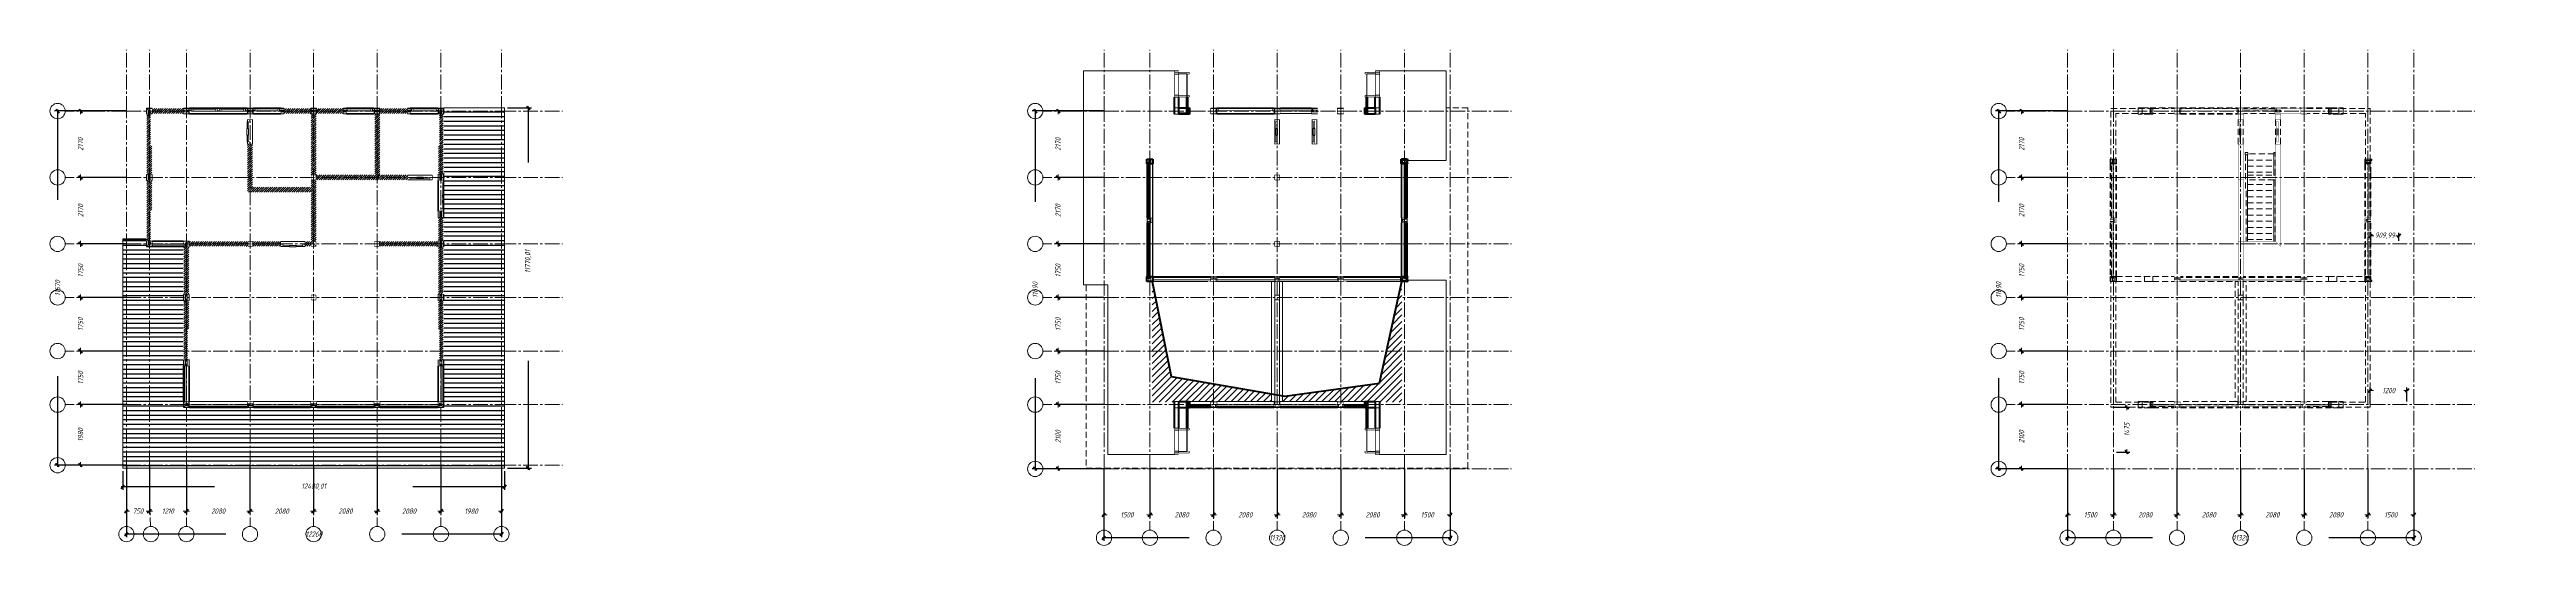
# Model space of a CAD drawing. Header units: millimetres. Extents: x 0 to 5040, y 0 to 770.
# Drawn here: x 1821 to 3440, y 446 to 770 of the extents above; entities that cross this region are included whole.
import ezdxf

# ---------------------------------------------------------------- set-up
doc = ezdxf.new("R2010")
doc.units = ezdxf.units.MM
for name, pattern in [('K5LT32768', [0]), ('K5LT_AXLED', [14.165, 9.665, -1.5, 1.5, -1.5]), ('K5LT_BASIC', [0]), ('K5LT_DASHED', [6, 4, -2]), ('K5LT_THIN', [0])]:
    doc.linetypes.add(name, pattern=pattern)
doc.layers.add('Системный слой', color=7, linetype='Continuous')
doc.styles.add('KDIMTEXTSTYLE', font='GOST_AU.SHX', dxfattribs={"width": 0.96, "oblique": 15, "height": 5})
doc.styles.add('KTEXTSTYLE', font='GOST_AU.SHX', dxfattribs={"width": 0.96, "height": 5})
doc.dimstyles.new('KDIMSTYLE (0.02)', dxfattribs={"dimtxt": 5, "dimasz": 1, "dimexe": 2, "dimexo": 0, "dimgap": 1, "dimtad": 1, "dimlfac": 50, "dimtxsty": 'KDIMTEXTSTYLE', "dimsah": 1, "dimcen": 0, "dimdle": 1, "dimadec": 0, "dimazin": 0, "dimtfac": 0.667, "dimtmove": 0, "dimatfit": 3, "dimfxl": 0, "dimtvp": 1, "dimtolj": 1, "dimtzin": 0, "dimarcsym": 0})

msp = doc.modelspace()

# ---------------------------------------------------------------- blocks, each defined once
blk = doc.blocks.new('U1')
at = {"layer": 'Системный слой', "color": 30, "linetype": 'K5LT_AXLED', "lineweight": 18}
for p, q in [((1851, 498.2), (1831, 498.2)), ((1871, 498.2), (1851, 498.2)), ((1871, 498.2), (2116.2, 498.2)), ((2116.2, 498.2), (2156.2, 498.2))]:
    blk.add_line(p, q, dxfattribs=at)
at = {"layer": 'Системный слой', "color": 7, "linetype": 'K5LT_THIN', "lineweight": 18}
blk.add_arc((1826, 498.2), 5, 0, 360, dxfattribs=at)
blk = doc.blocks.new('U2')
at = {"layer": 'Системный слой', "color": 30, "linetype": 'K5LT_AXLED', "lineweight": 18}
for p, q in [((1851, 537.8), (1831, 537.8)), ((1871, 537.8), (1851, 537.8)), ((1871, 537.8), (2116.2, 537.8)), ((2116.2, 537.8), (2156.2, 537.8))]:
    blk.add_line(p, q, dxfattribs=at)
at = {"layer": 'Системный слой', "color": 7, "linetype": 'K5LT_THIN', "lineweight": 18}
blk.add_arc((1826, 537.8), 5, 0, 360, dxfattribs=at)
blk = doc.blocks.new('U3')
at = {"layer": 'Системный слой', "color": 30, "linetype": 'K5LT_AXLED', "lineweight": 18}
for p, q in [((1851, 572.8), (1831, 572.8)), ((1871, 572.8), (1851, 572.8)), ((1871, 572.8), (2116.2, 572.8)), ((2116.2, 572.8), (2156.2, 572.8))]:
    blk.add_line(p, q, dxfattribs=at)
at = {"layer": 'Системный слой', "color": 7, "linetype": 'K5LT_THIN', "lineweight": 18}
blk.add_arc((1826, 572.8), 5, 0, 360, dxfattribs=at)
blk = doc.blocks.new('U4')
at = {"layer": 'Системный слой', "color": 30, "linetype": 'K5LT_AXLED', "lineweight": 18}
for p, q in [((1851, 607.8), (1831, 607.8)), ((1871, 607.8), (1851, 607.8)), ((1871, 607.8), (2116.2, 607.8)), ((2116.2, 607.8), (2156.2, 607.8))]:
    blk.add_line(p, q, dxfattribs=at)
at = {"layer": 'Системный слой', "color": 7, "linetype": 'K5LT_THIN', "lineweight": 18}
blk.add_arc((1826, 607.8), 5, 0, 360, dxfattribs=at)
blk = doc.blocks.new('U5')
at = {"layer": 'Системный слой', "color": 30, "linetype": 'K5LT_AXLED', "lineweight": 18}
for p, q in [((1851, 642.8), (1831, 642.8)), ((1871, 642.8), (1851, 642.8)), ((1871, 642.8), (2116.2, 642.8)), ((2116.2, 642.8), (2156.2, 642.8))]:
    blk.add_line(p, q, dxfattribs=at)
at = {"layer": 'Системный слой', "color": 7, "linetype": 'K5LT_THIN', "lineweight": 18}
blk.add_arc((1826, 642.8), 5, 0, 360, dxfattribs=at)
blk = doc.blocks.new('U6')
at = {"layer": 'Системный слой', "color": 30, "linetype": 'K5LT_AXLED', "lineweight": 18}
for p, q in [((1851, 686.2), (1831, 686.2)), ((1871, 686.2), (1851, 686.2)), ((1871, 686.2), (2116.2, 686.2)), ((2116.2, 686.2), (2156.2, 686.2))]:
    blk.add_line(p, q, dxfattribs=at)
at = {"layer": 'Системный слой', "color": 7, "linetype": 'K5LT_THIN', "lineweight": 18}
blk.add_arc((1826, 686.2), 5, 0, 360, dxfattribs=at)
blk = doc.blocks.new('U7')
at = {"layer": 'Системный слой', "color": 30, "linetype": 'K5LT_AXLED', "lineweight": 18}
for p, q in [((1851, 729.6), (1831, 729.6)), ((1871, 729.6), (1851, 729.6)), ((1871, 729.6), (2116.2, 729.6)), ((2116.2, 729.6), (2156.2, 729.6))]:
    blk.add_line(p, q, dxfattribs=at)
at = {"layer": 'Системный слой', "color": 7, "linetype": 'K5LT_THIN', "lineweight": 18}
blk.add_arc((1826, 729.6), 5, 0, 360, dxfattribs=at)
blk = doc.blocks.new('U8')
at = {"layer": 'Системный слой', "color": 30, "linetype": 'K5LT_AXLED', "lineweight": 18}
for p, q in [((1871, 729.6), (1871, 769.6)), ((1871, 498.2), (1871, 729.6)), ((1871, 498.2), (1871, 478.2)), ((1871, 478.2), (1871, 458.2))]:
    blk.add_line(p, q, dxfattribs=at)
at = {"layer": 'Системный слой', "color": 7, "linetype": 'K5LT_THIN', "lineweight": 18}
blk.add_arc((1871, 453.2), 5, 0, 360, dxfattribs=at)
blk = doc.blocks.new('U9')
at = {"layer": 'Системный слой', "color": 30, "linetype": 'K5LT_AXLED', "lineweight": 18}
for p, q in [((1886, 729.6), (1886, 769.6)), ((1886, 498.2), (1886, 729.6)), ((1886, 498.2), (1886, 478.2)), ((1886, 478.2), (1886.8, 458.2))]:
    blk.add_line(p, q, dxfattribs=at)
at = {"layer": 'Системный слой', "color": 7, "linetype": 'K5LT_THIN', "lineweight": 18}
blk.add_arc((1887, 453.2), 5, 0, 360, dxfattribs=at)
blk = doc.blocks.new('U10')
at = {"layer": 'Системный слой', "color": 30, "linetype": 'K5LT_AXLED', "lineweight": 18}
for p, q in [((1910.2, 729.6), (1910.2, 769.6)), ((1910.2, 498.2), (1910.2, 729.6)), ((1910.2, 498.2), (1910.2, 478.2)), ((1910.2, 478.2), (1910.2, 458.2))]:
    blk.add_line(p, q, dxfattribs=at)
at = {"layer": 'Системный слой', "color": 7, "linetype": 'K5LT_THIN', "lineweight": 18}
blk.add_arc((1910.2, 453.2), 5, 0, 360, dxfattribs=at)
blk = doc.blocks.new('U11')
at = {"layer": 'Системный слой', "color": 30, "linetype": 'K5LT_AXLED', "lineweight": 18}
for p, q in [((1951.8, 729.6), (1951.8, 769.6)), ((1951.8, 498.2), (1951.8, 729.6)), ((1951.8, 498.2), (1951.8, 478.2)), ((1951.8, 478.2), (1951.8, 458.2))]:
    blk.add_line(p, q, dxfattribs=at)
at = {"layer": 'Системный слой', "color": 7, "linetype": 'K5LT_THIN', "lineweight": 18}
blk.add_arc((1951.8, 453.2), 5, 0, 360, dxfattribs=at)
blk = doc.blocks.new('U12')
at = {"layer": 'Системный слой', "color": 30, "linetype": 'K5LT_AXLED', "lineweight": 18}
for p, q in [((1993.4, 729.6), (1993.4, 769.6)), ((1993.4, 498.2), (1993.4, 729.6)), ((1993.4, 498.2), (1993.4, 478.2)), ((1993.4, 478.2), (1993.4, 458.2))]:
    blk.add_line(p, q, dxfattribs=at)
at = {"layer": 'Системный слой', "color": 7, "linetype": 'K5LT_THIN', "lineweight": 18}
blk.add_arc((1993.4, 453.2), 5, 0, 360, dxfattribs=at)
blk = doc.blocks.new('U13')
at = {"layer": 'Системный слой', "color": 30, "linetype": 'K5LT_AXLED', "lineweight": 18}
for p, q in [((2035, 729.6), (2035, 769.6)), ((2035, 498.2), (2035, 729.6)), ((2035, 498.2), (2035, 478.2)), ((2035, 478.2), (2035, 458.2))]:
    blk.add_line(p, q, dxfattribs=at)
at = {"layer": 'Системный слой', "color": 7, "linetype": 'K5LT_THIN', "lineweight": 18}
blk.add_arc((2035, 453.2), 5, 0, 360, dxfattribs=at)
blk = doc.blocks.new('U14')
at = {"layer": 'Системный слой', "color": 30, "linetype": 'K5LT_AXLED', "lineweight": 18}
for p, q in [((2076.6, 729.6), (2076.6, 769.6)), ((2076.6, 498.2), (2076.6, 729.6)), ((2076.6, 498.2), (2076.6, 478.2)), ((2076.6, 478.2), (2076.6, 458.2))]:
    blk.add_line(p, q, dxfattribs=at)
at = {"layer": 'Системный слой', "color": 7, "linetype": 'K5LT_THIN', "lineweight": 18}
blk.add_arc((2076.6, 453.2), 5, 0, 360, dxfattribs=at)
blk = doc.blocks.new('U15')
at = {"layer": 'Системный слой', "color": 30, "linetype": 'K5LT_AXLED', "lineweight": 18}
for p, q in [((2116.2, 729.6), (2116.2, 769.6)), ((2116.2, 498.2), (2116.2, 729.6)), ((2116.2, 498.2), (2116.2, 478.2)), ((2116.2, 478.2), (2116.2, 458.2))]:
    blk.add_line(p, q, dxfattribs=at)
at = {"layer": 'Системный слой', "color": 7, "linetype": 'K5LT_THIN', "lineweight": 18}
blk.add_arc((2116.2, 453.2), 5, 0, 360, dxfattribs=at)
blk = doc.blocks.new('U0')
at = {"layer": 'Системный слой'}
for name in ['U8', 'U9', 'U10', 'U11', 'U12', 'U13', 'U14', 'U15', 'U7', 'U6', 'U5', 'U4', 'U3', 'U2', 'U1']:
    blk.add_blockref(name, (0, 0), dxfattribs=at)
blk = doc.blocks.new('U17')
at = {"layer": 'Системный слой', "color": 30, "linetype": 'K5LT_AXLED', "lineweight": 18}
for p, q in [((2490.2, 495.8), (2470.2, 495.8)), ((2510.2, 495.8), (2490.2, 495.8)), ((2510.2, 495.8), (2736.6, 495.8)), ((2736.6, 495.8), (2776.6, 495.8))]:
    blk.add_line(p, q, dxfattribs=at)
at = {"layer": 'Системный слой', "color": 7, "linetype": 'K5LT_THIN', "lineweight": 18}
blk.add_arc((2465.2, 495.8), 5, 0, 360, dxfattribs=at)
blk = doc.blocks.new('U18')
at = {"layer": 'Системный слой', "color": 30, "linetype": 'K5LT_AXLED', "lineweight": 18}
for p, q in [((2490.2, 537.8), (2470.2, 537.8)), ((2510.2, 537.8), (2490.2, 537.8)), ((2510.2, 537.8), (2736.6, 537.8)), ((2736.6, 537.8), (2776.6, 537.8))]:
    blk.add_line(p, q, dxfattribs=at)
at = {"layer": 'Системный слой', "color": 7, "linetype": 'K5LT_THIN', "lineweight": 18}
blk.add_arc((2465.2, 537.8), 5, 0, 360, dxfattribs=at)
blk = doc.blocks.new('U19')
at = {"layer": 'Системный слой', "color": 30, "linetype": 'K5LT_AXLED', "lineweight": 18}
for p, q in [((2490.2, 572.8), (2470.2, 572.8)), ((2510.2, 572.8), (2490.2, 572.8)), ((2510.2, 572.8), (2736.6, 572.8)), ((2736.6, 572.8), (2776.6, 572.8))]:
    blk.add_line(p, q, dxfattribs=at)
at = {"layer": 'Системный слой', "color": 7, "linetype": 'K5LT_THIN', "lineweight": 18}
blk.add_arc((2465.2, 572.8), 5, 0, 360, dxfattribs=at)
blk = doc.blocks.new('U20')
at = {"layer": 'Системный слой', "color": 30, "linetype": 'K5LT_AXLED', "lineweight": 18}
for p, q in [((2490.2, 607.8), (2470.2, 607.8)), ((2510.2, 607.8), (2490.2, 607.8)), ((2510.2, 607.8), (2736.6, 607.8)), ((2736.6, 607.8), (2776.6, 607.8))]:
    blk.add_line(p, q, dxfattribs=at)
at = {"layer": 'Системный слой', "color": 7, "linetype": 'K5LT_THIN', "lineweight": 18}
blk.add_arc((2465.2, 607.8), 5, 0, 360, dxfattribs=at)
blk = doc.blocks.new('U21')
at = {"layer": 'Системный слой', "color": 30, "linetype": 'K5LT_AXLED', "lineweight": 18}
for p, q in [((2490.2, 642.8), (2470.2, 642.8)), ((2510.2, 642.8), (2490.2, 642.8)), ((2510.2, 642.8), (2736.6, 642.8)), ((2736.6, 642.8), (2776.6, 642.8))]:
    blk.add_line(p, q, dxfattribs=at)
at = {"layer": 'Системный слой', "color": 7, "linetype": 'K5LT_THIN', "lineweight": 18}
blk.add_arc((2465.2, 642.8), 5, 0, 360, dxfattribs=at)
blk = doc.blocks.new('U22')
at = {"layer": 'Системный слой', "color": 30, "linetype": 'K5LT_AXLED', "lineweight": 18}
for p, q in [((2490.2, 686.2), (2470.2, 686.2)), ((2510.2, 686.2), (2490.2, 686.2)), ((2510.2, 686.2), (2736.6, 686.2)), ((2736.6, 686.2), (2776.6, 686.2))]:
    blk.add_line(p, q, dxfattribs=at)
at = {"layer": 'Системный слой', "color": 7, "linetype": 'K5LT_THIN', "lineweight": 18}
blk.add_arc((2465.2, 686.2), 5, 0, 360, dxfattribs=at)
blk = doc.blocks.new('U23')
at = {"layer": 'Системный слой', "color": 30, "linetype": 'K5LT_AXLED', "lineweight": 18}
for p, q in [((2490.2, 729.6), (2470.2, 729.6)), ((2510.2, 729.6), (2490.2, 729.6)), ((2510.2, 729.6), (2736.6, 729.6)), ((2736.6, 729.6), (2776.6, 729.6))]:
    blk.add_line(p, q, dxfattribs=at)
at = {"layer": 'Системный слой', "color": 7, "linetype": 'K5LT_THIN', "lineweight": 18}
blk.add_arc((2465.2, 729.6), 5, 0, 360, dxfattribs=at)
blk = doc.blocks.new('U24')
at = {"layer": 'Системный слой', "color": 30, "linetype": 'K5LT_AXLED', "lineweight": 18}
for p, q in [((2510.2, 729.6), (2510.2, 769.6)), ((2510.2, 495.8), (2510.2, 729.6)), ((2510.2, 495.8), (2510.2, 475.8)), ((2510.2, 475.8), (2510.2, 455.8))]:
    blk.add_line(p, q, dxfattribs=at)
at = {"layer": 'Системный слой', "color": 7, "linetype": 'K5LT_THIN', "lineweight": 18}
blk.add_arc((2510.2, 450.8), 5, 0, 360, dxfattribs=at)
blk = doc.blocks.new('U25')
at = {"layer": 'Системный слой', "color": 30, "linetype": 'K5LT_AXLED', "lineweight": 18}
for p, q in [((2540.2, 729.6), (2540.2, 769.6)), ((2540.2, 495.8), (2540.2, 729.6)), ((2540.2, 495.8), (2540.2, 475.8)), ((2540.2, 475.8), (2540.2, 455.8))]:
    blk.add_line(p, q, dxfattribs=at)
at = {"layer": 'Системный слой', "color": 7, "linetype": 'K5LT_THIN', "lineweight": 18}
blk.add_arc((2540.2, 450.8), 5, 0, 360, dxfattribs=at)
blk = doc.blocks.new('U26')
at = {"layer": 'Системный слой', "color": 30, "linetype": 'K5LT_AXLED', "lineweight": 18}
for p, q in [((2581.8, 729.6), (2581.8, 769.6)), ((2581.8, 495.8), (2581.8, 729.6)), ((2581.8, 495.8), (2581.8, 475.8)), ((2581.8, 475.8), (2581.8, 455.8))]:
    blk.add_line(p, q, dxfattribs=at)
at = {"layer": 'Системный слой', "color": 7, "linetype": 'K5LT_THIN', "lineweight": 18}
blk.add_arc((2581.8, 450.8), 5, 0, 360, dxfattribs=at)
blk = doc.blocks.new('U27')
at = {"layer": 'Системный слой', "color": 30, "linetype": 'K5LT_AXLED', "lineweight": 18}
for p, q in [((2623.4, 729.6), (2623.4, 769.6)), ((2623.4, 495.8), (2623.4, 729.6)), ((2623.4, 495.8), (2623.4, 475.8)), ((2623.4, 475.8), (2623.4, 455.8))]:
    blk.add_line(p, q, dxfattribs=at)
at = {"layer": 'Системный слой', "color": 7, "linetype": 'K5LT_THIN', "lineweight": 18}
blk.add_arc((2623.4, 450.8), 5, 0, 360, dxfattribs=at)
blk = doc.blocks.new('U28')
at = {"layer": 'Системный слой', "color": 30, "linetype": 'K5LT_AXLED', "lineweight": 18}
for p, q in [((2665, 729.6), (2665, 769.6)), ((2665, 495.8), (2665, 729.6)), ((2665, 495.8), (2665, 475.8)), ((2665, 475.8), (2665, 455.8))]:
    blk.add_line(p, q, dxfattribs=at)
at = {"layer": 'Системный слой', "color": 7, "linetype": 'K5LT_THIN', "lineweight": 18}
blk.add_arc((2665, 450.8), 5, 0, 360, dxfattribs=at)
blk = doc.blocks.new('U29')
at = {"layer": 'Системный слой', "color": 30, "linetype": 'K5LT_AXLED', "lineweight": 18}
for p, q in [((2706.6, 729.6), (2706.6, 769.6)), ((2706.6, 495.8), (2706.6, 729.6)), ((2706.6, 495.8), (2706.6, 475.8)), ((2706.6, 475.8), (2706.6, 455.8))]:
    blk.add_line(p, q, dxfattribs=at)
at = {"layer": 'Системный слой', "color": 7, "linetype": 'K5LT_THIN', "lineweight": 18}
blk.add_arc((2706.6, 450.8), 5, 0, 360, dxfattribs=at)
blk = doc.blocks.new('U30')
at = {"layer": 'Системный слой', "color": 30, "linetype": 'K5LT_AXLED', "lineweight": 18}
for p, q in [((2736.6, 729.6), (2736.6, 769.6)), ((2736.6, 495.8), (2736.6, 729.6)), ((2736.6, 495.8), (2736.6, 475.8)), ((2736.6, 475.8), (2736.6, 455.8))]:
    blk.add_line(p, q, dxfattribs=at)
at = {"layer": 'Системный слой', "color": 7, "linetype": 'K5LT_THIN', "lineweight": 18}
blk.add_arc((2736.6, 450.8), 5, 0, 360, dxfattribs=at)
blk = doc.blocks.new('U16')
at = {"layer": 'Системный слой'}
for name in ['U24', 'U25', 'U26', 'U27', 'U28', 'U29', 'U30', 'U23', 'U22', 'U21', 'U20', 'U19', 'U18', 'U17']:
    blk.add_blockref(name, (0, 0), dxfattribs=at)
blk = doc.blocks.new('U32')
at = {"layer": 'Системный слой', "color": 30, "linetype": 'K5LT_AXLED', "lineweight": 18}
for p, q in [((3120.2, 495.8), (3100.2, 495.8)), ((3140.2, 495.8), (3120.2, 495.8)), ((3140.2, 495.8), (3366.6, 495.8)), ((3366.6, 495.8), (3406.6, 495.8))]:
    blk.add_line(p, q, dxfattribs=at)
at = {"layer": 'Системный слой', "color": 7, "linetype": 'K5LT_THIN', "lineweight": 18}
blk.add_arc((3095.2, 495.8), 5, 0, 360, dxfattribs=at)
blk = doc.blocks.new('U33')
at = {"layer": 'Системный слой', "color": 30, "linetype": 'K5LT_AXLED', "lineweight": 18}
for p, q in [((3120.2, 537.8), (3100.2, 537.8)), ((3140.2, 537.8), (3120.2, 537.8)), ((3140.2, 537.8), (3366.6, 537.8)), ((3366.6, 537.8), (3406.6, 537.8))]:
    blk.add_line(p, q, dxfattribs=at)
at = {"layer": 'Системный слой', "color": 7, "linetype": 'K5LT_THIN', "lineweight": 18}
blk.add_arc((3095.2, 537.8), 5, 0, 360, dxfattribs=at)
blk = doc.blocks.new('U34')
at = {"layer": 'Системный слой', "color": 30, "linetype": 'K5LT_AXLED', "lineweight": 18}
for p, q in [((3120.2, 572.8), (3100.2, 572.8)), ((3140.2, 572.8), (3120.2, 572.8)), ((3140.2, 572.8), (3366.6, 572.8)), ((3366.6, 572.8), (3406.6, 572.8))]:
    blk.add_line(p, q, dxfattribs=at)
at = {"layer": 'Системный слой', "color": 7, "linetype": 'K5LT_THIN', "lineweight": 18}
blk.add_arc((3095.2, 572.8), 5, 0, 360, dxfattribs=at)
blk = doc.blocks.new('U35')
at = {"layer": 'Системный слой', "color": 30, "linetype": 'K5LT_AXLED', "lineweight": 18}
for p, q in [((3120.2, 607.8), (3100.2, 607.8)), ((3140.2, 607.8), (3120.2, 607.8)), ((3140.2, 607.8), (3366.6, 607.8)), ((3366.6, 607.8), (3406.6, 607.8))]:
    blk.add_line(p, q, dxfattribs=at)
at = {"layer": 'Системный слой', "color": 7, "linetype": 'K5LT_THIN', "lineweight": 18}
blk.add_arc((3095.2, 607.8), 5, 0, 360, dxfattribs=at)
blk = doc.blocks.new('U36')
at = {"layer": 'Системный слой', "color": 30, "linetype": 'K5LT_AXLED', "lineweight": 18}
for p, q in [((3120.2, 642.8), (3100.2, 642.8)), ((3140.2, 642.8), (3120.2, 642.8)), ((3140.2, 642.8), (3366.6, 642.8)), ((3366.6, 642.8), (3406.6, 642.8))]:
    blk.add_line(p, q, dxfattribs=at)
at = {"layer": 'Системный слой', "color": 7, "linetype": 'K5LT_THIN', "lineweight": 18}
blk.add_arc((3095.2, 642.8), 5, 0, 360, dxfattribs=at)
blk = doc.blocks.new('U37')
at = {"layer": 'Системный слой', "color": 30, "linetype": 'K5LT_AXLED', "lineweight": 18}
for p, q in [((3120.2, 686.2), (3100.2, 686.2)), ((3140.2, 686.2), (3120.2, 686.2)), ((3140.2, 686.2), (3366.6, 686.2)), ((3366.6, 686.2), (3406.6, 686.2))]:
    blk.add_line(p, q, dxfattribs=at)
at = {"layer": 'Системный слой', "color": 7, "linetype": 'K5LT_THIN', "lineweight": 18}
blk.add_arc((3095.2, 686.2), 5, 0, 360, dxfattribs=at)
blk = doc.blocks.new('U38')
at = {"layer": 'Системный слой', "color": 30, "linetype": 'K5LT_AXLED', "lineweight": 18}
for p, q in [((3120.2, 729.6), (3100.2, 729.6)), ((3140.2, 729.6), (3120.2, 729.6)), ((3140.2, 729.6), (3366.6, 729.6)), ((3366.6, 729.6), (3406.6, 729.6))]:
    blk.add_line(p, q, dxfattribs=at)
at = {"layer": 'Системный слой', "color": 7, "linetype": 'K5LT_THIN', "lineweight": 18}
blk.add_arc((3095.2, 729.6), 5, 0, 360, dxfattribs=at)
blk = doc.blocks.new('U39')
at = {"layer": 'Системный слой', "color": 30, "linetype": 'K5LT_AXLED', "lineweight": 18}
for p, q in [((3140.2, 729.6), (3140.2, 769.6)), ((3140.2, 495.8), (3140.2, 729.6)), ((3140.2, 495.8), (3140.2, 475.8)), ((3140.2, 475.8), (3140.2, 455.8))]:
    blk.add_line(p, q, dxfattribs=at)
at = {"layer": 'Системный слой', "color": 7, "linetype": 'K5LT_THIN', "lineweight": 18}
blk.add_arc((3140.2, 450.8), 5, 0, 360, dxfattribs=at)
blk = doc.blocks.new('U40')
at = {"layer": 'Системный слой', "color": 30, "linetype": 'K5LT_AXLED', "lineweight": 18}
for p, q in [((3170.2, 729.6), (3170.2, 769.6)), ((3170.2, 495.8), (3170.2, 729.6)), ((3170.2, 495.8), (3170.2, 475.8)), ((3170.2, 475.8), (3170.2, 455.8))]:
    blk.add_line(p, q, dxfattribs=at)
at = {"layer": 'Системный слой', "color": 7, "linetype": 'K5LT_THIN', "lineweight": 18}
blk.add_arc((3170.2, 450.8), 5, 0, 360, dxfattribs=at)
blk = doc.blocks.new('U41')
at = {"layer": 'Системный слой', "color": 30, "linetype": 'K5LT_AXLED', "lineweight": 18}
for p, q in [((3211.8, 729.6), (3211.8, 769.6)), ((3211.8, 495.8), (3211.8, 729.6)), ((3211.8, 495.8), (3211.8, 475.8)), ((3211.8, 475.8), (3211.8, 455.8))]:
    blk.add_line(p, q, dxfattribs=at)
at = {"layer": 'Системный слой', "color": 7, "linetype": 'K5LT_THIN', "lineweight": 18}
blk.add_arc((3211.8, 450.8), 5, 0, 360, dxfattribs=at)
blk = doc.blocks.new('U42')
at = {"layer": 'Системный слой', "color": 30, "linetype": 'K5LT_AXLED', "lineweight": 18}
for p, q in [((3253.4, 729.6), (3253.4, 769.6)), ((3253.4, 495.8), (3253.4, 729.6)), ((3253.4, 495.8), (3253.4, 475.8)), ((3253.4, 475.8), (3253.4, 455.8))]:
    blk.add_line(p, q, dxfattribs=at)
at = {"layer": 'Системный слой', "color": 7, "linetype": 'K5LT_THIN', "lineweight": 18}
blk.add_arc((3253.4, 450.8), 5, 0, 360, dxfattribs=at)
blk = doc.blocks.new('U43')
at = {"layer": 'Системный слой', "color": 30, "linetype": 'K5LT_AXLED', "lineweight": 18}
for p, q in [((3295, 729.6), (3295, 769.6)), ((3295, 495.8), (3295, 729.6)), ((3295, 495.8), (3295, 475.8)), ((3295, 475.8), (3295, 455.8))]:
    blk.add_line(p, q, dxfattribs=at)
at = {"layer": 'Системный слой', "color": 7, "linetype": 'K5LT_THIN', "lineweight": 18}
blk.add_arc((3295, 450.8), 5, 0, 360, dxfattribs=at)
blk = doc.blocks.new('U44')
at = {"layer": 'Системный слой', "color": 30, "linetype": 'K5LT_AXLED', "lineweight": 18}
for p, q in [((3336.6, 729.6), (3336.6, 769.6)), ((3336.6, 495.8), (3336.6, 729.6)), ((3336.6, 495.8), (3336.6, 475.8)), ((3336.6, 475.8), (3336.6, 455.8))]:
    blk.add_line(p, q, dxfattribs=at)
at = {"layer": 'Системный слой', "color": 7, "linetype": 'K5LT_THIN', "lineweight": 18}
blk.add_arc((3336.6, 450.8), 5, 0, 360, dxfattribs=at)
blk = doc.blocks.new('U45')
at = {"layer": 'Системный слой', "color": 30, "linetype": 'K5LT_AXLED', "lineweight": 18}
for p, q in [((3366.6, 729.6), (3366.6, 769.6)), ((3366.6, 495.8), (3366.6, 729.6)), ((3366.6, 495.8), (3366.6, 475.8)), ((3366.6, 475.8), (3366.6, 455.8))]:
    blk.add_line(p, q, dxfattribs=at)
at = {"layer": 'Системный слой', "color": 7, "linetype": 'K5LT_THIN', "lineweight": 18}
blk.add_arc((3366.6, 450.8), 5, 0, 360, dxfattribs=at)
blk = doc.blocks.new('U31')
at = {"layer": 'Системный слой'}
for name in ['U39', 'U40', 'U41', 'U42', 'U43', 'U44', 'U45', 'U38', 'U37', 'U36', 'U35', 'U34', 'U33', 'U32']:
    blk.add_blockref(name, (0, 0), dxfattribs=at)
blk = doc.blocks.new('U46')
at = {"layer": 'Системный слой', "color": 7, "linetype": 'K5LT32768', "lineweight": 18}
for p, q in [((2496.7, 616), (2496.7, 755.9)), ((2496.7, 755.9), (2556.4, 755.9)), ((2559.1, 754.9), (2556.4, 754.9)), ((2559.1, 753.7), (2556.4, 753.7)), ((2559.1, 753.9), (2564.3, 753.9)), ((2687.6, 753.9), (2682.5, 753.9)), ((2690.4, 754.9), (2687.6, 754.9)), ((2690.4, 753.7), (2687.6, 753.7)), ((2733.9, 755.9), (2690.4, 755.9)), ((2733.9, 697.2), (2733.9, 755.9)), ((2559.1, 739.9), (2556.4, 739.9)), ((2559.1, 738.7), (2556.4, 738.7)), ((2556.4, 731.6), (2559.1, 731.6)), ((2559.1, 731.2), (2559.1, 731.2)), ((2583.4, 729.6), (2580, 729.6)), ((2580.4, 731.2), (2580.4, 731.6)), ((2583.6, 730.2), (2583.4, 730.2)), ((2583.4, 730.2), (2583.4, 729.6)), ((2583.4, 729.6), (2583.4, 729)), ((2583.4, 729), (2583.6, 729)), ((2583.6, 731.6), (2583.6, 731.2)), ((2583.6, 731.2), (2583.6, 730.2)), ((2583.6, 729), (2583.6, 730.2)), ((2583.6, 729), (2583.6, 728)), ((2584, 731.6), (2621.4, 731.6)), ((2621.4, 731.2), (2584, 731.2)), ((2621.8, 731.2), (2621.8, 731.6)), ((2621.8, 730.2), (2621.8, 731.2)), ((2621.9, 730.2), (2621.8, 730.2)), ((2621.8, 729), (2621.8, 730.2)), ((2621.8, 729), (2621.9, 729)), ((2621.8, 728), (2621.8, 729)), ((2621.9, 729.6), (2621.9, 730.2)), ((2625.4, 729.6), (2621.9, 729.6)), ((2621.9, 729), (2621.9, 729.6)), ((2625, 731.6), (2625, 731.2)), ((2625.4, 731.6), (2645.8, 731.6)), ((2645.8, 731.2), (2625.4, 731.2)), ((2625.4, 729.7), (2645.8, 729.7)), ((2646.2, 729.7), (2646.2, 730.2)), ((2646.4, 730.2), (2646.2, 730.2)), ((2646.2, 729.7), (2646.2, 729)), ((2646.2, 729), (2649.4, 729)), ((2646.4, 730.2), (2646.6, 730.2)), ((2646.6, 731.2), (2646.6, 731.6)), ((2646.6, 730.2), (2646.6, 731.2)), ((2649.4, 730.2), (2646.6, 730.2)), ((2649.4, 729), (2649.4, 730.2)), ((2666.8, 729.6), (2662.8, 729.6)), ((2663.2, 731.2), (2663.2, 731.6)), ((2666.4, 731.6), (2666.4, 731.2)), ((2690.4, 739.9), (2687.6, 739.9)), ((2690.4, 738.7), (2687.6, 738.7)), ((2690.4, 731.6), (2687.6, 731.6)), ((2687.6, 731.2), (2687.6, 731.2)), ((2559.1, 727.6), (2556.4, 727.6)), ((2559.1, 728), (2559.1, 728)), ((2583.6, 728), (2583.6, 727.6)), ((2584, 728), (2621.4, 728)), ((2584, 727.6), (2621.4, 727.6)), ((2621.8, 724), (2621.8, 708)), ((2622.6, 713.9), (2622.6, 718.1)), ((2623.6, 713.9), (2623.6, 718.1)), ((2625, 708), (2625, 724)), ((2645.8, 728), (2625.4, 728)), ((2646.2, 724), (2646.2, 708)), ((2647, 713.9), (2647, 718.1)), ((2648, 713.9), (2648, 718.1)), ((2649.4, 708), (2649.4, 724)), ((2687.6, 728), (2687.6, 728)), ((2687.6, 727.6), (2690.4, 727.6)), ((2539.6, 697.8), (2539.6, 695.8)), ((2540.8, 697.8), (2539.6, 697.8)), ((2540.8, 697.8), (2540.8, 695.6)), ((2705.4, 697.2), (2705.4, 696)), ((2707.8, 697.2), (2705.4, 697.2)), ((2707.8, 696), (2707.8, 697.2)), ((2708.2, 697.2), (2708.6, 697.2)), ((2708.6, 698.2), (2709.1, 698.2)), ((2708.6, 697.2), (2709.1, 697.2)), ((2709.1, 698.2), (2709.1, 697.2)), ((2733.9, 697.2), (2709.1, 697.2)), ((2538.2, 695.4), (2538.6, 695.4)), ((2538.2, 695), (2538.2, 659.8)), ((2538.9, 695.4), (2538.6, 695.4)), ((2538.6, 695), (2538.6, 659.8)), ((2539.6, 695.4), (2538.9, 695.4)), ((2539.6, 695.6), (2539.6, 695.4)), ((2539.6, 695.6), (2540.1, 695.6)), ((2540.1, 695.4), (2539.6, 695.4)), ((2540.1, 695.6), (2540.8, 695.6)), ((2540.1, 695.4), (2540.8, 695.4)), ((2540.1, 659.8), (2540.1, 695)), ((2540.8, 695.6), (2540.8, 695.4)), ((2541.8, 695.4), (2540.8, 695.4)), ((2541.8, 695.4), (2542.2, 695.4)), ((2541.8, 659.8), (2541.8, 695)), ((2542.2, 659.8), (2542.2, 695)), ((2704.6, 695.4), (2705, 695.4)), ((2704.6, 695), (2704.6, 659.8)), ((2705, 695.4), (2706, 695.4)), ((2705, 695), (2705, 659.8)), ((2705.4, 696), (2707.8, 696)), ((2706, 695.6), (2706.7, 695.6)), ((2706, 695.4), (2706, 695.6)), ((2706.7, 695.4), (2706, 695.4)), ((2706.7, 695.6), (2707.2, 695.6)), ((2707.2, 695.4), (2706.7, 695.4)), ((2706.7, 695), (2706.7, 659.8)), ((2707.2, 695.6), (2707.2, 695.4)), ((2707.9, 695.4), (2707.2, 695.4)), ((2707.9, 695.4), (2708.2, 695.4)), ((2708.2, 695.4), (2708.6, 695.4)), ((2708.2, 659.8), (2708.2, 695)), ((2708.6, 689), (2708.6, 695)), ((2708.6, 689), (2708.6, 659.8)), ((2538.6, 659), (2538.2, 659)), ((2538.6, 657.4), (2538.2, 657.4)), ((2538.2, 656.6), (2538.2, 621.4)), ((2540.1, 659), (2538.6, 659)), ((2540.1, 657.4), (2538.6, 657.4)), ((2538.6, 656.6), (2538.6, 621.4)), ((2540.1, 659), (2540.1, 659.2)), ((2540.1, 657.2), (2540.1, 657.4)), ((2540.1, 621.4), (2540.1, 656.6)), ((2540.2, 659.4), (2540.2, 659.8)), ((2540.8, 659.4), (2540.2, 659.4)), ((2540.2, 658.8), (2540.2, 659.4)), ((2540.2, 658.8), (2540.6, 658.8)), ((2540.2, 657.6), (2540.2, 658.8)), ((2540.6, 657.6), (2540.2, 657.6)), ((2540.2, 657), (2540.2, 657.6)), ((2540.2, 657), (2540.8, 657)), ((2540.2, 656.6), (2540.2, 657)), ((2540.6, 658.8), (2540.6, 657.6)), ((2540.8, 657), (2540.8, 659.4)), ((2541.8, 621.4), (2541.8, 656.6)), ((2542.2, 621.4), (2542.2, 656.6)), ((2704.6, 622.2), (2704.6, 656.6)), ((2705, 656.6), (2705, 621.4)), ((2705.4, 658.8), (2705.4, 657.6)), ((2706.6, 658.8), (2705.4, 658.8)), ((2705.4, 657.6), (2706.6, 657.6)), ((2706.6, 658.8), (2706.6, 659.8)), ((2706.6, 657.6), (2706.6, 658.8)), ((2706.6, 656.6), (2706.6, 657.6)), ((2706.7, 659.2), (2706.7, 659)), ((2708.2, 659), (2706.7, 659)), ((2708.2, 657.4), (2706.7, 657.4)), ((2706.7, 657.4), (2706.7, 657.2)), ((2706.7, 656.6), (2706.7, 621.4)), ((2708.6, 659), (2708.2, 659)), ((2708.6, 657.4), (2708.2, 657.4)), ((2708.2, 621.4), (2708.2, 656.6)), ((2708.6, 656.6), (2708.6, 621.4)), ((2496.7, 616), (2498.6, 616)), ((2498.6, 616), (2512.8, 616)), ((2512.8, 505.2), (2512.8, 616)), ((2538.6, 621), (2538.2, 621)), ((2538.9, 621), (2538.6, 621)), ((2538.9, 621), (2539.6, 621)), ((2539.6, 620.9), (2539.6, 621)), ((2539.6, 621), (2540.1, 621)), ((2540.1, 620.9), (2539.6, 620.9)), ((2539.6, 620.6), (2539.6, 618.6)), ((2539.6, 618.6), (2540.8, 618.6)), ((2540.1, 621), (2540.8, 621)), ((2540.8, 620.9), (2540.1, 620.9)), ((2540.8, 621), (2540.8, 620.9)), ((2541.8, 621), (2540.8, 621)), ((2540.8, 620.9), (2540.8, 618.6)), ((2542.2, 621), (2541.8, 621)), ((2580, 621.4), (2542.2, 621.4)), ((2580, 620.8), (2542.2, 620.8)), ((2542.2, 618.2), (2578, 618.2)), ((2580, 620.6), (2583.4, 620.6)), ((2583.4, 619.8), (2580, 619.8)), ((2583.4, 619.8), (2584, 619.8)), ((2621.8, 621.4), (2584, 621.4)), ((2621.8, 620.8), (2584, 620.8)), ((2584, 618.2), (2619.8, 618.2)), ((2619.8, 618.2), (2619.8, 539.8)), ((2619.8, 618.2), (2621.8, 618.2)), ((2621.8, 619.8), (2622.4, 619.8)), ((2621.8, 609.4), (2621.8, 618.2)), ((2622.4, 620.6), (2624.4, 620.6)), ((2624.4, 619.8), (2622.4, 619.8)), ((2624.4, 619.8), (2625, 619.8)), ((2662.8, 621.4), (2625, 621.4)), ((2662.8, 620.8), (2625, 620.8)), ((2625, 618.2), (2627, 618.2)), ((2625, 618.2), (2625, 609.4)), ((2627, 539.8), (2627, 618.2)), ((2662.8, 618.2), (2627, 618.2)), ((2662.8, 619.8), (2663.4, 619.8)), ((2663.4, 620.6), (2666.8, 620.6)), ((2666.8, 619.8), (2663.4, 619.8)), ((2704.6, 621.4), (2666.8, 621.4)), ((2704.6, 620.8), (2666.8, 620.8)), ((2704.6, 618.2), (2668.8, 618.2)), ((2704.6, 622.2), (2704.6, 621.4)), ((2704.6, 622.2), (2704.6, 622.2)), ((2704.6, 621.4), (2704.6, 622.2)), ((2704.6, 621), (2704.6, 621.4)), ((2704.6, 618.2), (2704.6, 621)), ((2705, 621), (2704.6, 621)), ((2706, 621), (2705, 621)), ((2705.4, 620.4), (2705.4, 619.2)), ((2707.8, 620.4), (2705.4, 620.4)), ((2705.4, 619.2), (2707.8, 619.2)), ((2706, 620.9), (2706, 621)), ((2706.7, 621), (2706, 621)), ((2706.7, 620.9), (2706, 620.9)), ((2706.7, 621), (2707.2, 621)), ((2707.2, 620.9), (2706.7, 620.9)), ((2707.2, 621), (2707.9, 621)), ((2707.2, 621), (2707.2, 620.9)), ((2707.8, 619.2), (2707.8, 620.4)), ((2708.2, 621), (2707.9, 621)), ((2708.6, 621), (2708.2, 621)), ((2708.2, 619.2), (2708.6, 619.2)), ((2708.6, 619.2), (2709.1, 619.2)), ((2709.1, 618.2), (2708.6, 618.2)), ((2733.9, 619.2), (2709.1, 619.2)), ((2709.1, 619.2), (2709.1, 618.2)), ((2733.9, 505.2), (2733.9, 619.2)), ((2621.8, 609.4), (2625, 609.4)), ((2621.8, 606.2), (2621.8, 609.4)), ((2625, 606.2), (2621.8, 606.2)), ((2621.8, 539.8), (2621.8, 606.2)), ((2625, 609.4), (2625, 606.2)), ((2625, 606.2), (2625, 539.8)), ((2559.1, 539.8), (2556.4, 539.8)), ((2556.4, 535.8), (2559.1, 535.8)), ((2559.1, 539.4), (2559.1, 539.4)), ((2559.1, 536.2), (2559.1, 536.2)), ((2564.3, 537.7), (2564.9, 537.7)), ((2564.9, 536.5), (2564.3, 536.5)), ((2566, 537.6), (2564.9, 537.6)), ((2564.9, 536.6), (2566, 536.6)), ((2580, 539.8), (2566, 539.8)), ((2580, 537.7), (2566, 537.7)), ((2566, 536.2), (2580, 536.2)), ((2566, 535.8), (2580, 535.8)), ((2580.8, 536.2), (2580.8, 536.5)), ((2580.8, 535.8), (2580.8, 536.2)), ((2583.4, 537.7), (2583.2, 537.7)), ((2583.2, 536.2), (2583.2, 537.7)), ((2583.2, 535.8), (2583.2, 536.2)), ((2619.8, 539.8), (2584, 539.8)), ((2621.4, 537.7), (2584, 537.7)), ((2584, 536.2), (2621.4, 536.2)), ((2584, 535.8), (2621.4, 535.8)), ((2619.8, 539.8), (2621.4, 539.8)), ((2621.8, 537.8), (2621.4, 537.8)), ((2621.8, 539.4), (2621.8, 539.8)), ((2621.8, 537.8), (2621.8, 539.4)), ((2625, 537.8), (2621.8, 537.8)), ((2622.2, 536.2), (2622.2, 536.5)), ((2622.2, 535.8), (2622.2, 536.2)), ((2624.6, 536.5), (2624.6, 536.2)), ((2624.6, 536.2), (2624.6, 535.8)), ((2625, 539.8), (2625, 539.4)), ((2625, 539.4), (2625, 537.8)), ((2625.4, 537.8), (2625, 537.8)), ((2627, 539.8), (2625.4, 539.8)), ((2662.8, 537.7), (2625.4, 537.7)), ((2625.4, 536.2), (2662.8, 536.2)), ((2625.4, 535.8), (2662.8, 535.8)), ((2662.8, 539.8), (2627, 539.8)), ((2663.6, 537.7), (2663.4, 537.7)), ((2663.6, 536.2), (2663.6, 537.7)), ((2663.6, 535.8), (2663.6, 536.2)), ((2666, 536.2), (2666, 536.5)), ((2666, 535.8), (2666, 536.2)), ((2680.8, 539.8), (2666.8, 539.8)), ((2680.8, 537.7), (2666.8, 537.7)), ((2666.8, 536.2), (2680.8, 536.2)), ((2666.8, 535.8), (2680.8, 535.8)), ((2681.8, 537.6), (2680.8, 537.6)), ((2680.8, 536.6), (2681.8, 536.6)), ((2681.8, 537.7), (2682.5, 537.7)), ((2682.5, 536.5), (2681.8, 536.5)), ((2690.4, 539.8), (2687.6, 539.8)), ((2687.6, 539.4), (2687.6, 539.4)), ((2687.6, 536.2), (2687.6, 536.2)), ((2687.6, 535.8), (2690.4, 535.8)), ((2556.4, 522.4), (2559.1, 522.4)), ((2556.4, 521.2), (2559.1, 521.2)), ((2690.4, 522.4), (2687.6, 522.4)), ((2690.4, 521.2), (2687.6, 521.2)), ((2512.8, 505.2), (2556.4, 505.2)), ((2556.4, 507.4), (2559.1, 507.4)), ((2556.4, 506.2), (2559.1, 506.2)), ((2564.3, 507.2), (2559.1, 507.2)), ((2682.5, 507.2), (2687.6, 507.2)), ((2690.4, 507.4), (2687.6, 507.4)), ((2690.4, 506.2), (2687.6, 506.2)), ((2733.9, 505.2), (2690.4, 505.2))]:
    blk.add_line(p, q, dxfattribs=at)
at = {"layer": 'Системный слой', "color": 5, "linetype": 'K5LT_BASIC', "lineweight": 40}
for p, q in [((2556.4, 731.6), (2556.4, 738.7)), ((2556.4, 727.6), (2556.4, 731.6)), ((2559.1, 731.6), (2559.1, 738.7)), ((2559.1, 731.6), (2559.1, 731.6)), ((2559.1, 731.6), (2564.3, 731.6)), ((2559.1, 731.2), (2559.1, 731.6)), ((2559.1, 731.2), (2559.1, 731.6)), ((2559.1, 728), (2559.1, 731.2)), ((2559.1, 728), (2559.1, 731.2)), ((2564.3, 731.6), (2564.3, 738.7)), ((2564.3, 731.6), (2564.9, 731.6)), ((2564.3, 731.2), (2564.3, 731.6)), ((2564.3, 731.2), (2564.9, 731.2)), ((2564.3, 728), (2564.3, 731.2)), ((2564.9, 738.7), (2564.9, 731.6)), ((2564.9, 731.6), (2566, 731.6)), ((2564.9, 731.6), (2564.9, 731.2)), ((2564.9, 731.2), (2566, 731.2)), ((2564.9, 731.2), (2564.9, 728)), ((2566, 731.6), (2566, 731.2)), ((2566, 731.2), (2566, 728)), ((2680.8, 731.6), (2681.8, 731.6)), ((2680.8, 731.2), (2680.8, 731.6)), ((2680.8, 728), (2680.8, 731.2)), ((2680.8, 731.2), (2681.8, 731.2)), ((2681.8, 731.6), (2681.8, 738.7)), ((2681.8, 731.6), (2682.5, 731.6)), ((2681.8, 731.2), (2681.8, 731.6)), ((2681.8, 731.2), (2682.5, 731.2)), ((2681.8, 728), (2681.8, 731.2)), ((2682.5, 731.6), (2682.5, 738.7)), ((2682.5, 731.6), (2687.6, 731.6)), ((2682.5, 731.2), (2682.5, 731.6)), ((2682.5, 728), (2682.5, 731.2)), ((2687.6, 731.6), (2687.6, 738.7)), ((2687.6, 731.6), (2687.6, 731.2)), ((2687.6, 731.2), (2687.6, 731.6)), ((2687.6, 731.6), (2687.6, 731.6)), ((2687.6, 731.2), (2687.6, 728)), ((2687.6, 731.2), (2687.6, 728)), ((2690.4, 738.7), (2690.4, 731.6)), ((2690.4, 731.6), (2690.4, 727.6)), ((2559.1, 727.6), (2559.1, 728)), ((2564.3, 728), (2559.1, 728)), ((2559.1, 727.6), (2559.1, 728)), ((2559.1, 727.6), (2559.1, 727.6)), ((2564.3, 727.6), (2559.1, 727.6)), ((2564.9, 728), (2564.3, 728)), ((2564.3, 727.6), (2564.3, 728)), ((2564.9, 727.6), (2564.3, 727.6)), ((2566, 728), (2564.9, 728)), ((2564.9, 728), (2564.9, 727.6)), ((2566, 727.6), (2564.9, 727.6)), ((2566, 728), (2566, 727.6)), ((2680.8, 727.6), (2680.8, 728)), ((2681.8, 728), (2680.8, 728)), ((2681.8, 727.6), (2680.8, 727.6)), ((2682.5, 728), (2681.8, 728)), ((2681.8, 727.6), (2681.8, 728)), ((2682.5, 727.6), (2681.8, 727.6)), ((2682.5, 727.6), (2682.5, 728)), ((2687.6, 727.6), (2682.5, 727.6)), ((2687.6, 728), (2687.6, 727.6)), ((2687.6, 727.6), (2687.6, 728)), ((2687.6, 727.6), (2687.6, 727.6)), ((2538.2, 698.2), (2538.6, 698.2)), ((2538.2, 695.4), (2538.2, 698.2)), ((2538.6, 698.2), (2541.8, 698.2)), ((2541.8, 698.2), (2542.2, 698.2)), ((2542.2, 698.2), (2542.2, 695.4)), ((2704.6, 695.4), (2704.6, 698.2)), ((2704.6, 698.2), (2705, 698.2)), ((2708.2, 698.2), (2705, 698.2)), ((2708.2, 698.2), (2708.2, 698.2)), ((2708.2, 698.2), (2708.6, 698.2)), ((2708.2, 697.2), (2708.2, 695.4)), ((2708.6, 698.2), (2708.6, 697.2)), ((2708.6, 695.4), (2708.6, 697.2)), ((2538.2, 695), (2538.2, 695.4)), ((2538.6, 695), (2538.2, 695)), ((2538.6, 695), (2538.6, 695.4)), ((2538.9, 695), (2538.6, 695)), ((2538.9, 695.8), (2538.9, 695.4)), ((2539.6, 695.8), (2538.9, 695.8)), ((2538.9, 695.4), (2538.9, 695)), ((2539, 695), (2538.9, 695)), ((2539, 659.8), (2539, 695)), ((2539, 695), (2540, 695)), ((2540.1, 695.8), (2539.6, 695.8)), ((2540, 695), (2540, 659.8)), ((2540.1, 695), (2540, 695)), ((2540.1, 695.6), (2540.1, 695.8)), ((2540.1, 695.4), (2540.1, 695.6)), ((2540.1, 695), (2540.1, 695.4)), ((2541.8, 695), (2540.1, 695)), ((2541.8, 695), (2541.8, 695.4)), ((2542.2, 695), (2541.8, 695)), ((2542.2, 695.4), (2542.2, 695)), ((2704.6, 695), (2704.6, 695.4)), ((2705, 695), (2704.6, 695)), ((2705, 695), (2705, 695.4)), ((2706.7, 695), (2705, 695)), ((2707.9, 695.8), (2706.7, 695.8)), ((2706.7, 695.8), (2706.7, 695.6)), ((2706.7, 695.6), (2706.7, 695.4)), ((2706.7, 695.4), (2706.7, 695)), ((2706.8, 695), (2706.7, 695)), ((2706.8, 659.8), (2706.8, 695)), ((2706.8, 695), (2707.8, 695)), ((2707.8, 695), (2707.8, 659.8)), ((2707.9, 695), (2707.8, 695)), ((2707.9, 695.4), (2707.9, 695.8)), ((2707.9, 695), (2707.9, 695.4)), ((2708.2, 695), (2707.9, 695)), ((2708.2, 695.4), (2708.2, 695)), ((2708.6, 695), (2708.2, 695)), ((2708.6, 695.4), (2708.6, 695)), ((2539, 621.4), (2539, 656.6)), ((2540, 656.6), (2540, 621.4)), ((2706.8, 621.4), (2706.8, 656.6)), ((2707.8, 656.6), (2707.8, 621.4)), ((2538.2, 621), (2538.2, 621.4)), ((2538.2, 621.4), (2538.6, 621.4)), ((2538.2, 618.2), (2538.2, 621)), ((2538.6, 618.2), (2538.2, 618.2)), ((2538.6, 621.4), (2538.9, 621.4)), ((2538.6, 621), (2538.6, 621.4)), ((2541.8, 618.2), (2538.6, 618.2)), ((2538.9, 621.4), (2538.9, 621)), ((2538.9, 621.4), (2539, 621.4)), ((2538.9, 621), (2538.9, 620.6)), ((2538.9, 620.6), (2539.6, 620.6)), ((2540, 621.4), (2539, 621.4)), ((2539.6, 620.6), (2540.1, 620.6)), ((2540, 621.4), (2540.1, 621.4)), ((2540.1, 621.4), (2541.8, 621.4)), ((2540.1, 621), (2540.1, 621.4)), ((2540.1, 620.9), (2540.1, 621)), ((2540.1, 620.6), (2540.1, 620.9)), ((2541.8, 621.4), (2541.8, 621)), ((2541.8, 621.4), (2542.2, 621.4)), ((2542.2, 618.2), (2541.8, 618.2)), ((2542.2, 621.4), (2542.2, 621)), ((2542.2, 621), (2542.2, 618.2)), ((2704.6, 618.2), (2704.6, 621.4)), ((2704.6, 621.4), (2705, 621.4)), ((2704.6, 621.4), (2704.6, 621.4)), ((2705, 618.2), (2704.6, 618.2)), ((2705, 621), (2705, 621.4)), ((2705, 621.4), (2706.7, 621.4)), ((2708.2, 618.2), (2705, 618.2)), ((2706.7, 621.4), (2706.7, 621)), ((2706.7, 621.4), (2706.8, 621.4)), ((2706.7, 621), (2706.7, 620.9)), ((2706.7, 620.9), (2706.7, 620.6)), ((2706.7, 620.6), (2707.9, 620.6)), ((2707.8, 621.4), (2706.8, 621.4)), ((2707.8, 621.4), (2707.9, 621.4)), ((2707.9, 621), (2707.9, 621.4)), ((2707.9, 621.4), (2708.2, 621.4)), ((2707.9, 620.6), (2707.9, 621)), ((2708.2, 621.4), (2708.6, 621.4)), ((2708.2, 621.4), (2708.2, 621)), ((2708.2, 621), (2708.2, 619.2)), ((2708.2, 618.2), (2708.6, 618.2)), ((2708.6, 621.4), (2708.6, 621)), ((2708.6, 619.2), (2708.6, 621)), ((2708.6, 619.2), (2708.6, 618.2)), ((2556.4, 535.8), (2556.4, 539.8)), ((2556.4, 522.4), (2556.4, 535.8)), ((2559.1, 539.8), (2559.1, 539.8)), ((2559.1, 539.4), (2559.1, 539.8)), ((2559.1, 539.8), (2564.3, 539.8)), ((2559.1, 539.4), (2559.1, 539.8)), ((2559.1, 536.2), (2559.1, 539.4)), ((2559.1, 536.2), (2559.1, 539.4)), ((2559.1, 535.8), (2559.1, 536.2)), ((2559.1, 535.8), (2559.1, 536.2)), ((2559.1, 535.8), (2559.1, 535.8)), ((2564.3, 535.8), (2559.1, 535.8)), ((2559.1, 522.4), (2559.1, 535.8)), ((2564.3, 539.8), (2564.9, 539.8)), ((2564.3, 539.4), (2564.3, 539.8)), ((2564.3, 539.4), (2564.9, 539.4)), ((2564.3, 537.7), (2564.3, 539.4)), ((2564.3, 536.5), (2564.3, 537.7)), ((2564.3, 536.2), (2564.3, 536.5)), ((2564.3, 536.2), (2564.9, 536.2)), ((2564.3, 535.8), (2564.3, 536.2)), ((2564.9, 535.8), (2564.3, 535.8)), ((2564.3, 522.4), (2564.3, 535.8)), ((2564.9, 539.8), (2566, 539.8)), ((2564.9, 539.8), (2564.9, 539.4)), ((2564.9, 539.4), (2566, 539.4)), ((2564.9, 539.4), (2564.9, 537.7)), ((2564.9, 537.7), (2564.9, 536.5)), ((2564.9, 537.7), (2566, 537.7)), ((2564.9, 537.7), (2564.9, 537.7)), ((2564.9, 537.7), (2564.9, 537.6)), ((2564.9, 537.6), (2564.9, 536.6)), ((2564.9, 536.6), (2564.9, 536.5)), ((2566, 536.5), (2564.9, 536.5)), ((2564.9, 536.5), (2564.9, 536.5)), ((2564.9, 536.5), (2564.9, 536.2)), ((2564.9, 536.2), (2566, 536.2)), ((2564.9, 536.2), (2564.9, 535.8)), ((2566, 535.8), (2564.9, 535.8)), ((2564.9, 535.8), (2564.9, 522.4)), ((2566, 539.8), (2566, 539.4)), ((2566, 539.4), (2566, 537.7)), ((2566, 537.7), (2566, 537.6)), ((2566, 536.6), (2566, 537.6)), ((2566, 537.6), (2580, 537.6)), ((2580, 536.6), (2566, 536.6)), ((2566, 536.6), (2566, 536.5)), ((2566, 536.5), (2566, 536.2)), ((2566, 536.2), (2566, 535.8)), ((2666.8, 537.6), (2680.8, 537.6)), ((2680.8, 536.6), (2666.8, 536.6)), ((2680.8, 539.8), (2681.8, 539.8)), ((2680.8, 539.4), (2680.8, 539.8)), ((2680.8, 539.4), (2681.8, 539.4)), ((2680.8, 537.7), (2680.8, 539.4)), ((2680.8, 537.7), (2681.8, 537.7)), ((2680.8, 537.6), (2680.8, 537.7)), ((2680.8, 537.6), (2680.8, 536.6)), ((2680.8, 536.5), (2680.8, 536.6)), ((2681.8, 536.5), (2680.8, 536.5)), ((2680.8, 536.2), (2680.8, 536.5)), ((2681.8, 536.2), (2680.8, 536.2)), ((2680.8, 535.8), (2680.8, 536.2)), ((2681.8, 535.8), (2680.8, 535.8)), ((2681.8, 539.8), (2682.5, 539.8)), ((2681.8, 539.4), (2681.8, 539.8)), ((2681.8, 539.4), (2682.5, 539.4)), ((2681.8, 537.7), (2681.8, 539.4)), ((2681.8, 536.5), (2681.8, 537.7)), ((2681.8, 537.7), (2681.8, 537.7)), ((2681.8, 537.6), (2681.8, 537.7)), ((2681.8, 536.6), (2681.8, 537.6)), ((2681.8, 536.5), (2681.8, 536.6)), ((2681.8, 536.5), (2681.8, 536.5)), ((2681.8, 536.2), (2681.8, 536.5)), ((2682.5, 536.2), (2681.8, 536.2)), ((2681.8, 535.8), (2681.8, 536.2)), ((2682.5, 535.8), (2681.8, 535.8)), ((2681.8, 522.4), (2681.8, 535.8)), ((2682.5, 539.8), (2687.6, 539.8)), ((2682.5, 539.8), (2682.5, 539.4)), ((2682.5, 539.4), (2682.5, 537.7)), ((2682.5, 537.7), (2682.5, 536.5)), ((2682.5, 536.5), (2682.5, 536.2)), ((2682.5, 536.2), (2682.5, 535.8)), ((2687.6, 535.8), (2682.5, 535.8)), ((2682.5, 535.8), (2682.5, 522.4)), ((2687.6, 539.8), (2687.6, 539.4)), ((2687.6, 539.8), (2687.6, 539.8)), ((2687.6, 539.4), (2687.6, 539.8)), ((2687.6, 539.4), (2687.6, 536.2)), ((2687.6, 539.4), (2687.6, 536.2)), ((2687.6, 536.2), (2687.6, 535.8)), ((2687.6, 536.2), (2687.6, 535.8)), ((2687.6, 535.8), (2687.6, 535.8)), ((2687.6, 535.8), (2687.6, 522.4)), ((2690.4, 539.8), (2690.4, 535.8)), ((2690.4, 535.8), (2690.4, 522.4))]:
    blk.add_line(p, q, dxfattribs=at)
at = {"layer": 'Системный слой', "color": 7, "linetype": 'K5LT_DASHED', "lineweight": 18}
for p, q in [((2748.2, 731.6), (2733.9, 731.6)), ((2748.2, 496.2), (2748.2, 731.6)), ((2498.6, 616), (2498.6, 496.2)), ((2498.6, 496.2), (2748.2, 496.2))]:
    blk.add_line(p, q, dxfattribs=at)
at = {"layer": 'Системный слой', "color": 5, "linetype": 'K5LT_BASIC', "const_width": 0.4}
for points in [[(2556.4, 755.9), (2559.1, 755.9)], [(2556.4, 754.9), (2556.4, 755.9)], [(2556.4, 753.7), (2556.4, 754.9)], [(2556.4, 739.9), (2556.4, 753.7)], [(2559.1, 753.7), (2559.1, 754.9)], [(2559.1, 754.9), (2559.1, 754.9)], [(2559.1, 753.9), (2559.1, 754.9)], [(2559.1, 754.9), (2566, 754.9)], [(2559.1, 753.7), (2559.1, 753.9)], [(2559.1, 753.7), (2564.3, 753.7)], [(2559.1, 753.7), (2559.1, 753.7)], [(2559.1, 739.9), (2559.1, 753.7)], [(2564.3, 753.9), (2564.9, 753.9)], [(2564.3, 753.7), (2564.3, 753.9)], [(2564.3, 753.7), (2564.9, 753.7)], [(2564.3, 739.9), (2564.3, 753.7)], [(2564.9, 753.9), (2564.9, 753.7)], [(2566, 753.7), (2564.9, 753.7)], [(2564.9, 753.7), (2564.9, 739.9)], [(2566, 754.9), (2566, 753.7)], [(2680.8, 753.7), (2680.8, 754.9)], [(2680.8, 754.9), (2682.5, 754.9)], [(2681.8, 753.7), (2680.8, 753.7)], [(2681.8, 753.9), (2682.5, 753.9)], [(2681.8, 753.7), (2681.8, 753.9)], [(2682.5, 753.7), (2681.8, 753.7)], [(2681.8, 739.9), (2681.8, 753.7)], [(2682.5, 754.9), (2687.6, 754.9)], [(2682.5, 753.9), (2682.5, 754.9)], [(2682.5, 753.9), (2682.5, 753.7)], [(2687.6, 753.7), (2682.5, 753.7)], [(2682.5, 753.7), (2682.5, 739.9)], [(2687.6, 755.9), (2690.4, 755.9)], [(2687.6, 754.9), (2687.6, 755.9)], [(2687.6, 754.9), (2687.6, 753.7)], [(2687.6, 754.9), (2687.6, 754.9)], [(2687.6, 754.9), (2687.6, 753.9)], [(2687.6, 753.9), (2687.6, 753.7)], [(2687.6, 753.7), (2687.6, 753.7)], [(2687.6, 753.7), (2687.6, 739.9)], [(2690.4, 755.9), (2690.4, 754.9)], [(2690.4, 754.9), (2690.4, 753.7)], [(2690.4, 753.7), (2690.4, 739.9)], [(2556.4, 738.7), (2556.4, 739.9)], [(2559.1, 738.7), (2559.1, 739.9)], [(2559.1, 739.9), (2559.1, 739.9)], [(2559.1, 738.7), (2559.1, 739.9)], [(2559.1, 739.9), (2564.3, 739.9)], [(2564.3, 738.7), (2559.1, 738.7)], [(2559.1, 738.7), (2559.1, 738.7)], [(2564.3, 739.9), (2564.9, 739.9)], [(2564.3, 738.7), (2564.3, 739.9)], [(2564.3, 738.7), (2564.9, 738.7)], [(2564.9, 739.9), (2566, 739.9)], [(2564.9, 739.9), (2564.9, 738.7)], [(2566, 738.7), (2564.9, 738.7)], [(2566, 739.9), (2566, 738.7)], [(2580.4, 731.6), (2580, 731.6)], [(2580, 731.2), (2580, 731.6)], [(2580, 731.2), (2580.4, 731.2)], [(2580, 731.2), (2580, 729.6)], [(2580, 729.6), (2580, 728)], [(2583.6, 731.6), (2580.4, 731.6)], [(2580.4, 731.2), (2583.6, 731.2)], [(2584, 731.6), (2583.6, 731.6)], [(2583.6, 731.2), (2584, 731.2)], [(2584, 731.6), (2584, 731.2)], [(2584, 729.8), (2584, 731.2)], [(2584, 731.2), (2585, 731.2)], [(2584, 731.2), (2584, 731.2)], [(2585, 729.8), (2584, 729.8)], [(2584, 729.8), (2584, 728)], [(2585, 731.2), (2620.4, 731.2)], [(2585, 729.8), (2585, 731.2)], [(2620.4, 729.8), (2585, 729.8)], [(2620.4, 731.2), (2620.4, 729.8)], [(2620.4, 731.2), (2621.4, 731.2)], [(2621.4, 729.8), (2620.4, 729.8)], [(2621.8, 731.6), (2621.4, 731.6)], [(2621.4, 731.2), (2621.4, 731.6)], [(2621.4, 729.8), (2621.4, 731.2)], [(2621.4, 731.2), (2621.8, 731.2)], [(2621.4, 731.2), (2621.4, 731.2)], [(2621.4, 728), (2621.4, 729.8)], [(2625, 731.6), (2621.8, 731.6)], [(2621.8, 731.2), (2625, 731.2)], [(2625.4, 730.9), (2624.6, 730.9)], [(2624.6, 730.9), (2624.6, 729.7)], [(2624.6, 729.7), (2625.4, 729.7)], [(2625.4, 731.6), (2625, 731.6)], [(2625, 731.2), (2625.4, 731.2)], [(2625.4, 731.6), (2625.4, 731.2)], [(2625.4, 731.2), (2625.4, 730.9)], [(2625.4, 730.9), (2625.4, 730.8)], [(2625.4, 730.8), (2645.8, 730.8)], [(2625.4, 729.8), (2625.4, 730.8)], [(2645.8, 729.8), (2625.4, 729.8)], [(2625.4, 729.8), (2625.4, 729.7)], [(2625.4, 729.7), (2625.4, 729.6)], [(2625.4, 728), (2625.4, 729.6)], [(2645.8, 731.2), (2645.8, 731.6)], [(2645.8, 731.6), (2646.6, 731.6)], [(2645.8, 730.9), (2645.8, 731.2)], [(2645.8, 731.2), (2646.6, 731.2)], [(2646.4, 730.9), (2645.8, 730.9)], [(2645.8, 730.8), (2645.8, 730.9)], [(2645.8, 730.8), (2645.8, 729.8)], [(2645.8, 729.7), (2645.8, 729.8)], [(2646.2, 729.7), (2645.8, 729.7)], [(2645.8, 729.7), (2645.8, 728)], [(2646.2, 729.7), (2646.4, 729.7)], [(2646.4, 730.9), (2646.4, 730.2)], [(2646.4, 729.7), (2646.4, 730.2)], [(2646.6, 731.6), (2649.8, 731.6)], [(2646.6, 731.2), (2649.8, 731.2)], [(2649.8, 731.2), (2649.8, 731.6)], [(2649.8, 728), (2649.8, 731.2)], [(2663.2, 731.6), (2662.8, 731.6)], [(2662.8, 731.2), (2662.8, 731.6)], [(2662.8, 729.6), (2662.8, 731.2)], [(2662.8, 731.2), (2663.2, 731.2)], [(2662.8, 729.6), (2662.8, 728)], [(2666.4, 731.6), (2663.2, 731.6)], [(2663.2, 731.2), (2666.4, 731.2)], [(2666.8, 731.6), (2666.4, 731.6)], [(2666.4, 731.2), (2666.8, 731.2)], [(2666.8, 731.6), (2666.8, 731.2)], [(2666.8, 729.6), (2666.8, 731.2)], [(2666.8, 728), (2666.8, 729.6)], [(2680.8, 738.7), (2680.8, 739.9)], [(2680.8, 739.9), (2681.8, 739.9)], [(2681.8, 738.7), (2680.8, 738.7)], [(2681.8, 739.9), (2682.5, 739.9)], [(2681.8, 738.7), (2681.8, 739.9)], [(2682.5, 738.7), (2681.8, 738.7)], [(2682.5, 739.9), (2687.6, 739.9)], [(2682.5, 738.7), (2682.5, 739.9)], [(2687.6, 738.7), (2682.5, 738.7)], [(2687.6, 739.9), (2687.6, 738.7)], [(2687.6, 739.9), (2687.6, 739.9)], [(2687.6, 738.7), (2687.6, 739.9)], [(2687.6, 738.7), (2687.6, 738.7)], [(2690.4, 739.9), (2690.4, 738.7)], [(2580, 727.6), (2580, 728)], [(2583.6, 728), (2580, 728)], [(2583.6, 727.6), (2580, 727.6)], [(2584, 728), (2583.6, 728)], [(2583.6, 727.6), (2584, 727.6)], [(2584, 728), (2584, 727.6)], [(2621.8, 728), (2621.4, 728)], [(2621.4, 727.6), (2621.4, 728)], [(2621.4, 727.6), (2621.8, 727.6)], [(2621.8, 728), (2625, 728)], [(2621.8, 727.6), (2621.8, 728)], [(2625, 727.6), (2621.8, 727.6)], [(2621.8, 724), (2623.2, 724)], [(2621.8, 722.5), (2621.8, 724)], [(2621.8, 724), (2621.8, 724)], [(2622.7, 722.5), (2621.8, 722.5)], [(2622.6, 718.1), (2622.6, 718.5)], [(2622.6, 718.5), (2622.7, 718.5)], [(2623.6, 718.1), (2622.6, 718.1)], [(2622.6, 713.9), (2622.6, 718.1)], [(2622.6, 718.1), (2622.6, 718.1)], [(2622.6, 713.5), (2622.6, 713.9)], [(2622.6, 713.9), (2623.6, 713.9)], [(2622.6, 713.9), (2622.6, 713.9)], [(2622.7, 713.5), (2622.6, 713.5)], [(2623.2, 722.7), (2622.7, 722.7)], [(2622.7, 722.7), (2622.7, 722.5)], [(2622.7, 718.5), (2622.7, 722.5)], [(2623.5, 718.5), (2622.7, 718.5)], [(2622.7, 713.5), (2623.5, 713.5)], [(2622.7, 709.6), (2622.7, 713.5)], [(2623.2, 724), (2623.2, 722.9)], [(2625, 724), (2623.2, 724)], [(2623.2, 722.7), (2623.2, 722.9)], [(2623.2, 722.9), (2623.5, 722.9)], [(2623.5, 722.9), (2623.5, 718.5)], [(2623.5, 718.5), (2623.6, 718.5)], [(2623.5, 713.5), (2623.5, 709.2)], [(2623.6, 713.5), (2623.5, 713.5)], [(2623.6, 718.5), (2623.6, 718.1)], [(2623.6, 718.1), (2623.6, 713.9)], [(2623.6, 718.1), (2623.6, 718.1)], [(2623.6, 713.9), (2623.6, 713.5)], [(2623.6, 713.9), (2623.6, 713.9)], [(2625, 728), (2625, 727.6)], [(2625.4, 728), (2625, 728)], [(2625.4, 727.6), (2625, 727.6)], [(2625.4, 728), (2625.4, 727.6)], [(2645.8, 727.6), (2645.8, 728)], [(2646.2, 728), (2645.8, 728)], [(2646.2, 727.6), (2645.8, 727.6)], [(2646.2, 728), (2649.4, 728)], [(2646.2, 727.6), (2646.2, 728)], [(2649.4, 727.6), (2646.2, 727.6)], [(2646.2, 724), (2647.6, 724)], [(2646.2, 722.5), (2646.2, 724)], [(2646.2, 724), (2646.2, 724)], [(2647.1, 722.5), (2646.2, 722.5)], [(2647, 718.1), (2647, 718.5)], [(2647, 718.5), (2647.1, 718.5)], [(2648, 718.1), (2647, 718.1)], [(2647, 713.9), (2647, 718.1)], [(2647, 718.1), (2647, 718.1)], [(2647, 713.5), (2647, 713.9)], [(2647, 713.9), (2648, 713.9)], [(2647, 713.9), (2647, 713.9)], [(2647.1, 713.5), (2647, 713.5)], [(2647.6, 722.7), (2647.1, 722.7)], [(2647.1, 722.7), (2647.1, 722.5)], [(2647.1, 718.5), (2647.1, 722.5)], [(2647.9, 718.5), (2647.1, 718.5)], [(2647.1, 713.5), (2647.9, 713.5)], [(2647.1, 709.6), (2647.1, 713.5)], [(2647.6, 724), (2647.6, 722.9)], [(2649.4, 724), (2647.6, 724)], [(2647.6, 722.7), (2647.6, 722.9)], [(2647.6, 722.9), (2647.9, 722.9)], [(2647.9, 722.9), (2647.9, 718.5)], [(2647.9, 718.5), (2648, 718.5)], [(2647.9, 713.5), (2647.9, 709.2)], [(2648, 713.5), (2647.9, 713.5)], [(2648, 718.5), (2648, 718.1)], [(2648, 718.1), (2648, 713.9)], [(2648, 718.1), (2648, 718.1)], [(2648, 713.9), (2648, 713.5)], [(2648, 713.9), (2648, 713.9)], [(2649.4, 728), (2649.4, 727.6)], [(2649.8, 728), (2649.4, 728)], [(2649.8, 727.6), (2649.4, 727.6)], [(2649.8, 728), (2649.8, 727.6)], [(2662.8, 727.6), (2662.8, 728)], [(2666.8, 728), (2662.8, 728)], [(2666.8, 727.6), (2662.8, 727.6)], [(2666.8, 728), (2666.8, 727.6)], [(2621.8, 709.6), (2622.7, 709.6)], [(2621.8, 708), (2621.8, 709.6)], [(2623.2, 708), (2621.8, 708)], [(2621.8, 708), (2621.8, 708)], [(2622.7, 709.6), (2622.7, 709.4)], [(2622.7, 709.4), (2623.2, 709.4)], [(2623.2, 709.2), (2623.2, 709.4)], [(2623.5, 709.2), (2623.2, 709.2)], [(2623.2, 709.2), (2623.2, 708)], [(2623.2, 708), (2625, 708)], [(2646.2, 709.6), (2647.1, 709.6)], [(2646.2, 708), (2646.2, 709.6)], [(2647.6, 708), (2646.2, 708)], [(2646.2, 708), (2646.2, 708)], [(2647.1, 709.6), (2647.1, 709.4)], [(2647.1, 709.4), (2647.6, 709.4)], [(2647.6, 709.2), (2647.6, 709.4)], [(2647.9, 709.2), (2647.6, 709.2)], [(2647.6, 709.2), (2647.6, 708)], [(2647.6, 708), (2649.4, 708)], [(2621.8, 687.8), (2625, 687.8)], [(2621.8, 684.6), (2621.8, 687.8)], [(2625, 684.6), (2621.8, 684.6)], [(2625, 687.8), (2625, 684.6)], [(2538.2, 659.8), (2538.6, 659.8)], [(2538.2, 659.8), (2538.2, 659)], [(2538.2, 657.4), (2538.2, 659)], [(2538.2, 656.6), (2538.2, 657.4)], [(2538.6, 656.6), (2538.2, 656.6)], [(2538.6, 659.8), (2538.9, 659.8)], [(2538.6, 659), (2538.6, 659.8)], [(2538.6, 657.4), (2538.6, 659)], [(2538.6, 656.6), (2538.6, 657.4)], [(2538.9, 656.6), (2538.6, 656.6)], [(2538.9, 659.8), (2538.9, 659.2)], [(2538.9, 659.8), (2539, 659.8)], [(2538.9, 659.2), (2540.1, 659.2)], [(2538.9, 657.2), (2538.9, 656.6)], [(2540.1, 657.2), (2538.9, 657.2)], [(2539, 656.6), (2538.9, 656.6)], [(2540, 659.8), (2539, 659.8)], [(2539, 656.6), (2540, 656.6)], [(2540, 659.8), (2540.1, 659.8)], [(2540.1, 656.6), (2540, 656.6)], [(2540.1, 659.2), (2540.1, 659.8)], [(2540.2, 659.8), (2540.1, 659.8)], [(2540.1, 656.6), (2540.1, 657.2)], [(2540.1, 656.6), (2540.2, 656.6)], [(2540.2, 659.8), (2541.8, 659.8)], [(2540.2, 656.6), (2541.8, 656.6)], [(2541.8, 659.8), (2541.8, 656.6)], [(2541.8, 659.8), (2542.2, 659.8)], [(2542.2, 656.6), (2541.8, 656.6)], [(2542.2, 659.8), (2542.2, 656.6)], [(2704.6, 656.6), (2704.6, 659.8)], [(2704.6, 659.8), (2705, 659.8)], [(2705, 656.6), (2704.6, 656.6)], [(2705, 656.6), (2705, 659.8)], [(2706.6, 659.8), (2705, 659.8)], [(2706.6, 656.6), (2705, 656.6)], [(2706.7, 659.8), (2706.6, 659.8)], [(2706.6, 656.6), (2706.7, 656.6)], [(2706.7, 659.8), (2706.7, 659.2)], [(2706.7, 659.8), (2706.8, 659.8)], [(2706.7, 659.2), (2707.9, 659.2)], [(2706.7, 657.2), (2706.7, 656.6)], [(2707.9, 657.2), (2706.7, 657.2)], [(2706.8, 656.6), (2706.7, 656.6)], [(2707.8, 659.8), (2706.8, 659.8)], [(2706.8, 656.6), (2707.8, 656.6)], [(2707.8, 659.8), (2707.9, 659.8)], [(2707.9, 656.6), (2707.8, 656.6)], [(2707.9, 659.2), (2707.9, 659.8)], [(2707.9, 659.8), (2708.2, 659.8)], [(2707.9, 656.6), (2707.9, 657.2)], [(2708.2, 656.6), (2707.9, 656.6)], [(2708.2, 659.8), (2708.6, 659.8)], [(2708.2, 659.8), (2708.2, 659)], [(2708.2, 659), (2708.2, 657.4)], [(2708.2, 657.4), (2708.2, 656.6)], [(2708.6, 656.6), (2708.2, 656.6)], [(2708.6, 659), (2708.6, 659.8)], [(2708.6, 659), (2708.6, 657.4)], [(2708.6, 657.4), (2708.6, 656.6)], [(2621.8, 644.4), (2625, 644.4)], [(2621.8, 641.2), (2621.8, 644.4)], [(2625, 641.2), (2621.8, 641.2)], [(2625, 641.2), (2625, 644.4)], [(2542.2, 619.6), (2580, 619.6)], [(2580, 618.6), (2542.2, 618.6)], [(2580, 621.4), (2584, 621.4)], [(2580, 620.6), (2580, 621.4)], [(2580, 619.8), (2580, 620.6)], [(2580, 619.8), (2580, 618.2)], [(2583.4, 618.2), (2580, 618.2)], [(2584, 620.8), (2583.4, 620.8)], [(2583.4, 620.8), (2583.4, 620.6)], [(2583.4, 620.6), (2583.4, 619.8)], [(2583.4, 618.2), (2583.4, 619.8)], [(2583.4, 618.2), (2584, 618.2)], [(2584, 621.4), (2584, 620.8)], [(2584, 620.8), (2584, 619.8)], [(2584, 619.8), (2584, 619.6)], [(2584, 618.6), (2584, 619.6)], [(2584, 619.6), (2621.8, 619.6)], [(2621.8, 618.6), (2584, 618.6)], [(2584, 618.6), (2584, 618.2)], [(2621.8, 621.4), (2625, 621.4)], [(2621.8, 620.8), (2621.8, 621.4)], [(2622.4, 620.8), (2621.8, 620.8)], [(2621.8, 619.8), (2621.8, 620.8)], [(2621.8, 619.6), (2621.8, 619.8)], [(2621.8, 619.6), (2621.8, 618.6)], [(2621.8, 618.2), (2621.8, 618.6)], [(2622.4, 618.2), (2621.8, 618.2)], [(2622.4, 620.6), (2622.4, 620.8)], [(2622.4, 619.8), (2622.4, 620.6)], [(2622.4, 619.8), (2622.4, 618.2)], [(2624.4, 618.2), (2622.4, 618.2)], [(2625, 620.8), (2624.4, 620.8)], [(2624.4, 620.8), (2624.4, 620.6)], [(2624.4, 620.6), (2624.4, 619.8)], [(2624.4, 619.8), (2624.4, 618.2)], [(2624.4, 618.2), (2625, 618.2)], [(2625, 621.4), (2625, 620.8)], [(2625, 620.8), (2625, 619.8)], [(2625, 619.8), (2625, 619.6)], [(2625, 618.6), (2625, 619.6)], [(2625, 619.6), (2662.8, 619.6)], [(2662.8, 618.6), (2625, 618.6)], [(2625, 618.6), (2625, 618.2)], [(2662.8, 621.4), (2666.8, 621.4)], [(2662.8, 620.8), (2662.8, 621.4)], [(2663.4, 620.8), (2662.8, 620.8)], [(2662.8, 619.8), (2662.8, 620.8)], [(2662.8, 619.6), (2662.8, 619.8)], [(2662.8, 619.6), (2662.8, 618.6)], [(2662.8, 618.2), (2662.8, 618.6)], [(2663.4, 618.2), (2662.8, 618.2)], [(2663.4, 620.6), (2663.4, 620.8)], [(2663.4, 619.8), (2663.4, 620.6)], [(2663.4, 619.8), (2663.4, 618.2)], [(2666.8, 618.2), (2663.4, 618.2)], [(2666.8, 621.4), (2666.8, 620.6)], [(2666.8, 620.6), (2666.8, 619.8)], [(2666.8, 618.2), (2666.8, 619.8)], [(2666.8, 619.6), (2704.6, 619.6)], [(2704.6, 618.6), (2666.8, 618.6)], [(2580, 539.8), (2584, 539.8)], [(2580, 539.4), (2580, 539.8)], [(2580, 539.4), (2584, 539.4)], [(2580, 537.7), (2580, 539.4)], [(2580.8, 537.7), (2580, 537.7)], [(2580, 537.6), (2580, 537.7)], [(2580, 537.6), (2580, 536.6)], [(2580, 536.5), (2580, 536.6)], [(2580, 536.5), (2580.8, 536.5)], [(2580, 536.2), (2580, 536.5)], [(2580.8, 536.2), (2580, 536.2)], [(2580, 535.8), (2580, 536.2)], [(2580.8, 535.8), (2580, 535.8)], [(2580.8, 536.5), (2580.8, 537.7)], [(2583.2, 536.2), (2580.8, 536.2)], [(2583.2, 535.8), (2580.8, 535.8)], [(2584, 536.2), (2583.2, 536.2)], [(2583.2, 535.8), (2584, 535.8)], [(2584, 537.7), (2583.4, 537.7)], [(2583.4, 537.7), (2583.4, 536.5)], [(2583.4, 536.5), (2584, 536.5)], [(2584, 539.8), (2584, 539.4)], [(2584, 539.4), (2584, 537.7)], [(2584, 537.7), (2584, 537.6)], [(2584, 537.6), (2621.4, 537.6)], [(2584, 536.6), (2584, 537.6)], [(2621.4, 536.6), (2584, 536.6)], [(2584, 536.6), (2584, 536.5)], [(2584, 536.5), (2584, 536.2)], [(2584, 536.2), (2584, 535.8)], [(2621.4, 539.8), (2621.8, 539.8)], [(2621.4, 539.4), (2621.4, 539.8)], [(2621.4, 539.4), (2621.8, 539.4)], [(2621.4, 537.8), (2621.4, 539.4)], [(2621.4, 537.8), (2621.4, 537.7)], [(2622.2, 537.7), (2621.4, 537.7)], [(2621.4, 537.7), (2621.4, 537.6)], [(2621.4, 537.6), (2621.4, 536.6)], [(2621.4, 536.5), (2621.4, 536.6)], [(2621.4, 536.5), (2622.2, 536.5)], [(2621.4, 536.2), (2621.4, 536.5)], [(2622.2, 536.2), (2621.4, 536.2)], [(2621.4, 535.8), (2621.4, 536.2)], [(2622.2, 535.8), (2621.4, 535.8)], [(2621.8, 539.8), (2625, 539.8)], [(2621.8, 539.4), (2625, 539.4)], [(2622.2, 536.5), (2622.2, 537.7)], [(2624.6, 536.2), (2622.2, 536.2)], [(2624.6, 535.8), (2622.2, 535.8)], [(2625.4, 537.7), (2624.6, 537.7)], [(2624.6, 537.7), (2624.6, 536.5)], [(2624.6, 536.5), (2625.4, 536.5)], [(2625.4, 536.2), (2624.6, 536.2)], [(2624.6, 535.8), (2625.4, 535.8)], [(2625, 539.8), (2625.4, 539.8)], [(2625, 539.4), (2625.4, 539.4)], [(2625.4, 539.4), (2625.4, 539.8)], [(2625.4, 539.4), (2625.4, 537.8)], [(2625.4, 537.7), (2625.4, 537.8)], [(2625.4, 537.7), (2625.4, 537.6)], [(2625.4, 537.6), (2662.8, 537.6)], [(2625.4, 536.6), (2625.4, 537.6)], [(2662.8, 536.6), (2625.4, 536.6)], [(2625.4, 536.6), (2625.4, 536.5)], [(2625.4, 536.5), (2625.4, 536.2)], [(2625.4, 536.2), (2625.4, 535.8)], [(2662.8, 539.8), (2666.8, 539.8)], [(2662.8, 539.4), (2662.8, 539.8)], [(2662.8, 539.4), (2666.8, 539.4)], [(2662.8, 537.7), (2662.8, 539.4)], [(2663.4, 537.7), (2662.8, 537.7)], [(2662.8, 537.6), (2662.8, 537.7)], [(2662.8, 537.6), (2662.8, 536.6)], [(2662.8, 536.5), (2662.8, 536.6)], [(2662.8, 536.5), (2663.4, 536.5)], [(2662.8, 536.2), (2662.8, 536.5)], [(2662.8, 535.8), (2662.8, 536.2)], [(2663.6, 536.2), (2662.8, 536.2)], [(2663.6, 535.8), (2662.8, 535.8)], [(2663.4, 536.5), (2663.4, 537.7)], [(2666, 536.2), (2663.6, 536.2)], [(2666, 535.8), (2663.6, 535.8)], [(2666.8, 537.7), (2666, 537.7)], [(2666, 537.7), (2666, 536.5)], [(2666, 536.5), (2666.8, 536.5)], [(2666.8, 536.2), (2666, 536.2)], [(2666, 535.8), (2666.8, 535.8)], [(2666.8, 539.8), (2666.8, 539.4)], [(2666.8, 539.4), (2666.8, 537.7)], [(2666.8, 537.7), (2666.8, 537.6)], [(2666.8, 536.6), (2666.8, 537.6)], [(2666.8, 536.6), (2666.8, 536.5)], [(2666.8, 536.5), (2666.8, 536.2)], [(2666.8, 536.2), (2666.8, 535.8)], [(2556.4, 521.2), (2556.4, 522.4)], [(2556.4, 507.4), (2556.4, 521.2)], [(2559.1, 521.2), (2559.1, 522.4)], [(2559.1, 522.4), (2559.1, 522.4)], [(2559.1, 522.4), (2564.3, 522.4)], [(2559.1, 521.2), (2559.1, 522.4)], [(2559.1, 521.2), (2559.1, 521.2)], [(2564.3, 521.2), (2559.1, 521.2)], [(2559.1, 507.4), (2559.1, 521.2)], [(2564.3, 522.4), (2564.9, 522.4)], [(2564.3, 521.2), (2564.3, 522.4)], [(2564.9, 521.2), (2564.3, 521.2)], [(2564.3, 507.4), (2564.3, 521.2)], [(2564.9, 522.4), (2566, 522.4)], [(2564.9, 522.4), (2564.9, 521.2)], [(2566, 521.2), (2564.9, 521.2)], [(2564.9, 521.2), (2564.9, 507.4)], [(2566, 522.4), (2566, 521.2)], [(2680.8, 521.2), (2680.8, 522.4)], [(2680.8, 522.4), (2681.8, 522.4)], [(2681.8, 521.2), (2680.8, 521.2)], [(2681.8, 522.4), (2682.5, 522.4)], [(2681.8, 521.2), (2681.8, 522.4)], [(2682.5, 521.2), (2681.8, 521.2)], [(2681.8, 507.4), (2681.8, 521.2)], [(2682.5, 522.4), (2687.6, 522.4)], [(2682.5, 522.4), (2682.5, 521.2)], [(2682.5, 521.2), (2682.5, 507.4)], [(2687.6, 521.2), (2682.5, 521.2)], [(2687.6, 522.4), (2687.6, 521.2)], [(2687.6, 522.4), (2687.6, 522.4)], [(2687.6, 522.4), (2687.6, 521.2)], [(2687.6, 521.2), (2687.6, 521.2)], [(2687.6, 521.2), (2687.6, 507.4)], [(2690.4, 522.4), (2690.4, 521.2)], [(2690.4, 521.2), (2690.4, 507.4)], [(2556.4, 506.2), (2556.4, 507.4)], [(2556.4, 505.2), (2556.4, 506.2)], [(2559.1, 505.2), (2556.4, 505.2)], [(2559.1, 506.2), (2559.1, 507.4)], [(2559.1, 507.4), (2559.1, 507.4)], [(2559.1, 507.4), (2564.3, 507.4)], [(2559.1, 507.2), (2559.1, 507.4)], [(2559.1, 506.2), (2559.1, 507.2)], [(2559.1, 506.2), (2559.1, 506.2)], [(2559.1, 506.2), (2566, 506.2)], [(2564.3, 507.4), (2564.9, 507.4)], [(2564.3, 507.2), (2564.3, 507.4)], [(2564.9, 507.2), (2564.3, 507.2)], [(2564.9, 507.4), (2566, 507.4)], [(2564.9, 507.4), (2564.9, 507.2)], [(2566, 507.4), (2566, 506.2)], [(2680.8, 506.2), (2680.8, 507.4)], [(2680.8, 507.4), (2681.8, 507.4)], [(2682.5, 506.2), (2680.8, 506.2)], [(2681.8, 507.2), (2681.8, 507.4)], [(2681.8, 507.4), (2682.5, 507.4)], [(2682.5, 507.2), (2681.8, 507.2)], [(2682.5, 507.4), (2682.5, 507.2)], [(2682.5, 507.4), (2687.6, 507.4)], [(2682.5, 506.2), (2682.5, 507.2)], [(2687.6, 506.2), (2682.5, 506.2)], [(2687.6, 507.4), (2687.6, 506.2)], [(2687.6, 507.4), (2687.6, 507.4)], [(2687.6, 507.4), (2687.6, 507.2)], [(2687.6, 507.2), (2687.6, 506.2)], [(2687.6, 506.2), (2687.6, 506.2)], [(2687.6, 505.2), (2687.6, 506.2)], [(2690.4, 505.2), (2687.6, 505.2)], [(2690.4, 507.4), (2690.4, 506.2)], [(2690.4, 506.2), (2690.4, 505.2)]]:
    blk.add_lwpolyline(points, dxfattribs=at)
blk = doc.blocks.new('U47')
at = {"layer": 'Системный слой', "color": 7, "linetype": 'K5LT_DASHED', "lineweight": 18}
for p, q in [((3168.6, 731.2), (3194.3, 731.2)), ((3168.6, 695.4), (3168.6, 731.2)), ((3186.4, 731.6), (3189.1, 731.6)), ((3186.4, 727.6), (3186.4, 731.6)), ((3189.1, 731.6), (3189.1, 731.6)), ((3189.1, 731.6), (3194.3, 731.6)), ((3189.1, 731.2), (3189.1, 731.6)), ((3189.1, 731.2), (3189.1, 731.6)), ((3189.1, 731.2), (3189.1, 731.2)), ((3189.1, 728), (3189.1, 731.2)), ((3189.1, 728), (3189.1, 731.2)), ((3194.3, 731.6), (3194.9, 731.6)), ((3194.3, 731.2), (3194.3, 731.6)), ((3194.3, 731.2), (3194.9, 731.2)), ((3194.3, 728), (3194.3, 731.2)), ((3194.9, 731.6), (3196, 731.6)), ((3194.9, 731.6), (3194.9, 731.2)), ((3194.9, 731.2), (3196, 731.2)), ((3194.9, 731.2), (3194.9, 728)), ((3210, 731.6), (3196, 731.6)), ((3196, 731.6), (3196, 731.2)), ((3196, 731.2), (3196, 728)), ((3196, 731.2), (3210, 731.2)), ((3213.4, 729.6), (3210, 729.6)), ((3210.4, 731.2), (3210.4, 731.6)), ((3213.6, 730.2), (3213.4, 730.2)), ((3213.4, 730.2), (3213.4, 729.6)), ((3213.4, 729.6), (3213.4, 729)), ((3213.4, 729), (3213.6, 729)), ((3213.6, 731.6), (3213.6, 731.2)), ((3213.6, 731.2), (3213.6, 730.2)), ((3213.6, 729), (3213.6, 730.2)), ((3213.6, 729), (3213.6, 728)), ((3214, 731.6), (3251.4, 731.6)), ((3251.4, 731.2), (3214, 731.2)), ((3251.8, 731.2), (3251.8, 731.6)), ((3251.8, 730.2), (3251.8, 731.2)), ((3251.9, 730.2), (3251.8, 730.2)), ((3251.8, 729), (3251.8, 730.2)), ((3251.8, 729), (3251.9, 729)), ((3251.8, 728), (3251.8, 729)), ((3251.9, 729.6), (3251.9, 730.2)), ((3255.4, 729.6), (3251.9, 729.6)), ((3251.9, 729), (3251.9, 729.6)), ((3255, 731.6), (3255, 731.2)), ((3255.4, 731.6), (3275.8, 731.6)), ((3275.8, 731.2), (3255.4, 731.2)), ((3255.4, 729.7), (3275.8, 729.7)), ((3276.2, 729.7), (3276.2, 730.2)), ((3276.4, 730.2), (3276.2, 730.2)), ((3276.2, 729.7), (3276.2, 729)), ((3276.2, 729), (3279.4, 729)), ((3276.4, 730.2), (3276.6, 730.2)), ((3276.6, 731.2), (3276.6, 731.6)), ((3276.6, 730.2), (3276.6, 731.2)), ((3279.4, 730.2), (3276.6, 730.2)), ((3279.4, 729), (3279.4, 730.2)), ((3279.8, 731.6), (3292.8, 731.6)), ((3296.8, 729.6), (3292.8, 729.6)), ((3293.2, 731.2), (3293.2, 731.6)), ((3296.4, 731.6), (3296.4, 731.2)), ((3296.8, 731.6), (3310.8, 731.6)), ((3296.8, 731.2), (3310.8, 731.2)), ((3310.8, 731.6), (3311.8, 731.6)), ((3310.8, 731.2), (3310.8, 731.6)), ((3310.8, 728), (3310.8, 731.2)), ((3310.8, 731.2), (3311.8, 731.2)), ((3311.8, 731.6), (3312.5, 731.6)), ((3311.8, 731.2), (3311.8, 731.6)), ((3311.8, 731.2), (3312.5, 731.2)), ((3311.8, 728), (3311.8, 731.2)), ((3312.5, 731.6), (3317.6, 731.6)), ((3312.5, 731.2), (3312.5, 731.6)), ((3312.5, 731.2), (3338.2, 731.2)), ((3312.5, 728), (3312.5, 731.2)), ((3320.4, 731.6), (3317.6, 731.6)), ((3317.6, 731.6), (3317.6, 731.2)), ((3317.6, 731.2), (3317.6, 731.6)), ((3317.6, 731.6), (3317.6, 731.6)), ((3317.6, 731.2), (3317.6, 731.2)), ((3317.6, 731.2), (3317.6, 728)), ((3317.6, 731.2), (3317.6, 728)), ((3320.4, 731.6), (3320.4, 727.6)), ((3338.2, 697.2), (3338.2, 731.2)), ((3171.8, 695.4), (3171.8, 728)), ((3210, 728), (3171.8, 728)), ((3189.1, 727.6), (3186.4, 727.6)), ((3189.1, 728), (3189.1, 728)), ((3189.1, 727.6), (3189.1, 728)), ((3194.3, 728), (3189.1, 728)), ((3189.1, 727.6), (3189.1, 728)), ((3189.1, 727.6), (3189.1, 727.6)), ((3194.3, 727.6), (3189.1, 727.6)), ((3194.9, 728), (3194.3, 728)), ((3194.3, 727.6), (3194.3, 728)), ((3194.9, 727.6), (3194.3, 727.6)), ((3196, 728), (3194.9, 728)), ((3194.9, 728), (3194.9, 727.6)), ((3196, 727.6), (3194.9, 727.6)), ((3196, 728), (3196, 727.6)), ((3213.6, 728), (3213.6, 727.6)), ((3214, 728), (3251.4, 728)), ((3214, 727.6), (3251.4, 727.6)), ((3251.8, 724), (3251.8, 708)), ((3252.6, 713.9), (3252.6, 718.1)), ((3253.6, 713.9), (3253.6, 718.1)), ((3255, 708), (3255, 724)), ((3275.8, 728), (3255.4, 728)), ((3276.2, 724), (3276.2, 708)), ((3277, 713.9), (3277, 718.1)), ((3278, 713.9), (3278, 718.1)), ((3279.4, 708), (3279.4, 724)), ((3310.8, 728), (3296.8, 728)), ((3310.8, 727.6), (3310.8, 728)), ((3311.8, 728), (3310.8, 728)), ((3311.8, 727.6), (3310.8, 727.6)), ((3312.5, 728), (3311.8, 728)), ((3311.8, 727.6), (3311.8, 728)), ((3312.5, 727.6), (3311.8, 727.6)), ((3335, 728), (3312.5, 728)), ((3312.5, 727.6), (3312.5, 728)), ((3317.6, 727.6), (3312.5, 727.6)), ((3317.6, 728), (3317.6, 728)), ((3317.6, 728), (3317.6, 727.6)), ((3317.6, 727.6), (3317.6, 728)), ((3317.6, 727.6), (3320.4, 727.6)), ((3317.6, 727.6), (3317.6, 727.6)), ((3335, 695.4), (3335, 728)), ((3168.2, 698.2), (3168.6, 698.2)), ((3168.2, 695.4), (3168.2, 698.2)), ((3168.6, 698.2), (3171.8, 698.2)), ((3169.6, 697.8), (3169.6, 695.8)), ((3170.8, 697.8), (3169.6, 697.8)), ((3170.8, 697.8), (3170.8, 695.6)), ((3171.8, 698.2), (3172.2, 698.2)), ((3172.2, 698.2), (3172.2, 695.4)), ((3258, 702.6), (3256.4, 702.6)), ((3256.4, 702.6), (3256.4, 701)), ((3256.4, 701), (3256.6, 701)), ((3256.6, 701), (3256.6, 677.4)), ((3256.6, 701), (3257.8, 701)), ((3257.8, 701), (3258, 701)), ((3257.8, 697.6), (3257.8, 701)), ((3257.8, 697.6), (3275.2, 697.6)), ((3257.8, 693.6), (3257.8, 697.6)), ((3258, 701.6), (3258, 702.6)), ((3275.2, 701.6), (3258, 701.6)), ((3258, 701), (3258, 701.6)), ((3276, 702.6), (3275.2, 702.6)), ((3275.2, 702.6), (3275.2, 701.6)), ((3275.2, 701.6), (3275.2, 697.6)), ((3275.2, 697.6), (3275.2, 693.6)), ((3276, 701.6), (3276, 702.6)), ((3276, 701.6), (3276.2, 701.6)), ((3276, 687.8), (3276, 701.6)), ((3334.6, 695.4), (3334.6, 698.2)), ((3334.6, 698.2), (3335, 698.2)), ((3338.2, 698.2), (3335, 698.2)), ((3335.4, 697.2), (3335.4, 696)), ((3337.8, 697.2), (3335.4, 697.2)), ((3337.8, 696), (3337.8, 697.2)), ((3338.2, 698.2), (3338.2, 698.2)), ((3338.2, 698.2), (3338.6, 698.2)), ((3338.2, 697.2), (3338.6, 697.2)), ((3338.2, 697.2), (3338.2, 695.4)), ((3338.6, 698.2), (3339.1, 698.2)), ((3338.6, 698.2), (3338.6, 697.2)), ((3338.6, 697.2), (3339.1, 697.2)), ((3338.6, 695.4), (3338.6, 697.2)), ((3339.1, 698.2), (3339.1, 697.2)), ((3168.2, 695.4), (3168.6, 695.4)), ((3168.2, 695), (3168.2, 695.4)), ((3168.2, 695), (3168.2, 659.8)), ((3168.6, 695), (3168.2, 695)), ((3168.9, 695.4), (3168.6, 695.4)), ((3168.6, 695), (3168.6, 695.4)), ((3168.6, 695), (3168.6, 659.8)), ((3168.9, 695), (3168.6, 695)), ((3168.9, 695.8), (3168.9, 695.4)), ((3169.6, 695.8), (3168.9, 695.8)), ((3169.6, 695.4), (3168.9, 695.4)), ((3168.9, 695.4), (3168.9, 695)), ((3169, 695), (3168.9, 695)), ((3169, 659.8), (3169, 695)), ((3169, 695), (3170, 695)), ((3170.1, 695.8), (3169.6, 695.8)), ((3169.6, 695.6), (3169.6, 695.4)), ((3169.6, 695.6), (3170.1, 695.6)), ((3170.1, 695.4), (3169.6, 695.4)), ((3170, 695), (3170, 659.8)), ((3170.1, 695), (3170, 695)), ((3170.1, 695.6), (3170.1, 695.8)), ((3170.1, 695.6), (3170.8, 695.6)), ((3170.1, 695.4), (3170.1, 695.6)), ((3170.1, 695.4), (3170.8, 695.4)), ((3170.1, 695), (3170.1, 695.4)), ((3170.1, 659.8), (3170.1, 695)), ((3171.8, 695), (3170.1, 695)), ((3170.8, 695.6), (3170.8, 695.4)), ((3171.8, 695.4), (3170.8, 695.4)), ((3171.8, 695.4), (3172.2, 695.4)), ((3171.8, 695), (3171.8, 695.4)), ((3171.8, 659.8), (3171.8, 695)), ((3172.2, 695), (3171.8, 695)), ((3172.2, 695.4), (3172.2, 695)), ((3172.2, 659.8), (3172.2, 695)), ((3257.8, 693.6), (3275.2, 693.6)), ((3257.8, 689.6), (3257.8, 693.6)), ((3257.8, 689.6), (3275.2, 689.6)), ((3257.8, 687.8), (3257.8, 689.6)), ((3257.8, 687.8), (3275.2, 687.8)), ((3257.8, 684.6), (3257.8, 687.8)), ((3275.2, 684.6), (3257.8, 684.6)), ((3257.8, 681.6), (3257.8, 684.6)), ((3257.8, 681.6), (3275.2, 681.6)), ((3257.8, 677.6), (3257.8, 681.6)), ((3275.2, 693.6), (3275.2, 689.6)), ((3275.2, 689.6), (3275.2, 687.8)), ((3275.2, 687.8), (3276, 687.8)), ((3276, 684.6), (3275.2, 684.6)), ((3275.2, 684.6), (3275.2, 681.6)), ((3275.2, 681.6), (3275.2, 677.6)), ((3276, 687.8), (3276.2, 687.8)), ((3276, 644.4), (3276, 684.6)), ((3276.2, 684.6), (3276, 684.6)), ((3334.6, 695.4), (3335, 695.4)), ((3334.6, 695), (3334.6, 695.4)), ((3334.6, 695), (3334.6, 659.8)), ((3335, 695), (3334.6, 695)), ((3335, 695.4), (3336, 695.4)), ((3335, 695), (3335, 695.4)), ((3335, 695), (3335, 659.8)), ((3336.7, 695), (3335, 695)), ((3335.4, 696), (3337.8, 696)), ((3336, 695.6), (3336.7, 695.6)), ((3336, 695.4), (3336, 695.6)), ((3336.7, 695.4), (3336, 695.4)), ((3337.9, 695.8), (3336.7, 695.8)), ((3336.7, 695.8), (3336.7, 695.6)), ((3336.7, 695.6), (3337.2, 695.6)), ((3336.7, 695.6), (3336.7, 695.4)), ((3337.2, 695.4), (3336.7, 695.4)), ((3336.7, 695.4), (3336.7, 695)), ((3336.7, 695), (3336.7, 659.8)), ((3336.8, 695), (3336.7, 695)), ((3336.8, 659.8), (3336.8, 695)), ((3336.8, 695), (3337.8, 695)), ((3337.2, 695.6), (3337.2, 695.4)), ((3337.9, 695.4), (3337.2, 695.4)), ((3337.8, 695), (3337.8, 659.8)), ((3337.9, 695), (3337.8, 695)), ((3337.9, 695.4), (3337.9, 695.8)), ((3337.9, 695.4), (3338.2, 695.4)), ((3337.9, 695), (3337.9, 695.4)), ((3338.2, 695), (3337.9, 695)), ((3338.2, 695.4), (3338.6, 695.4)), ((3338.2, 695.4), (3338.2, 695)), ((3338.2, 659.8), (3338.2, 695)), ((3338.6, 695), (3338.2, 695)), ((3338.6, 695.4), (3338.6, 695)), ((3338.6, 689), (3338.6, 695)), ((3338.6, 689), (3338.6, 659.8)), ((3257, 677.4), (3257, 644.4)), ((3257.8, 677.6), (3275.2, 677.6)), ((3257.8, 673.6), (3257.8, 677.6)), ((3257.8, 673.6), (3275.2, 673.6)), ((3257.8, 669.6), (3257.8, 673.6)), ((3257.8, 669.6), (3275.2, 669.6)), ((3257.8, 665.6), (3257.8, 669.6)), ((3257.8, 665.6), (3275.2, 665.6)), ((3257.8, 661.6), (3257.8, 665.6)), ((3275.2, 677.6), (3275.2, 673.6)), ((3275.2, 673.6), (3275.2, 669.6)), ((3275.2, 669.6), (3275.2, 665.6)), ((3275.2, 665.6), (3275.2, 661.6)), ((3168.6, 659), (3168.2, 659)), ((3168.6, 657.4), (3168.2, 657.4)), ((3168.2, 656.6), (3168.2, 621.4)), ((3170.1, 659), (3168.6, 659)), ((3170.1, 657.4), (3168.6, 657.4)), ((3168.6, 656.6), (3168.6, 621.4)), ((3169, 621.4), (3169, 656.6)), ((3170, 656.6), (3170, 621.4)), ((3170.1, 659), (3170.1, 659.2)), ((3170.1, 657.2), (3170.1, 657.4)), ((3170.1, 621.4), (3170.1, 656.6)), ((3170.2, 659.4), (3170.2, 659.8)), ((3170.8, 659.4), (3170.2, 659.4)), ((3170.2, 658.8), (3170.2, 659.4)), ((3170.2, 658.8), (3170.6, 658.8)), ((3170.2, 657.6), (3170.2, 658.8)), ((3170.6, 657.6), (3170.2, 657.6)), ((3170.2, 657), (3170.2, 657.6)), ((3170.2, 657), (3170.8, 657)), ((3170.2, 656.6), (3170.2, 657)), ((3170.6, 658.8), (3170.6, 657.6)), ((3170.8, 657), (3170.8, 659.4)), ((3171.8, 621.4), (3171.8, 656.6)), ((3172.2, 621.4), (3172.2, 656.6)), ((3257.8, 661.6), (3275.2, 661.6)), ((3257.8, 657.6), (3257.8, 661.6)), ((3257.8, 657.6), (3275.2, 657.6)), ((3257.8, 653.6), (3257.8, 657.6)), ((3257.8, 653.6), (3275.2, 653.6)), ((3257.8, 649.6), (3257.8, 653.6)), ((3257.8, 649.6), (3275.2, 649.6)), ((3257.8, 645.6), (3257.8, 649.6)), ((3275.2, 661.6), (3275.2, 657.6)), ((3275.2, 657.6), (3275.2, 653.6)), ((3275.2, 653.6), (3275.2, 649.6)), ((3275.2, 649.6), (3275.2, 645.6)), ((3334.6, 622.2), (3334.6, 656.6)), ((3335, 656.6), (3335, 621.4)), ((3335.4, 658.8), (3335.4, 657.6)), ((3336.6, 658.8), (3335.4, 658.8)), ((3335.4, 657.6), (3336.6, 657.6)), ((3336.6, 658.8), (3336.6, 659.8)), ((3336.6, 657.6), (3336.6, 658.8)), ((3336.6, 656.6), (3336.6, 657.6)), ((3336.7, 659.2), (3336.7, 659)), ((3338.2, 659), (3336.7, 659)), ((3338.2, 657.4), (3336.7, 657.4)), ((3336.7, 657.4), (3336.7, 657.2)), ((3336.7, 656.6), (3336.7, 621.4)), ((3336.8, 621.4), (3336.8, 656.6)), ((3337.8, 656.6), (3337.8, 621.4)), ((3338.6, 659), (3338.2, 659)), ((3338.6, 657.4), (3338.2, 657.4)), ((3338.2, 621.4), (3338.2, 656.6)), ((3338.6, 656.6), (3338.6, 621.4)), ((3257.8, 645.6), (3275.2, 645.6)), ((3257.8, 644.4), (3257.8, 645.6)), ((3275.2, 645.6), (3275.2, 644.4)), ((3168.2, 621), (3168.2, 621.4)), ((3168.2, 621.4), (3168.6, 621.4)), ((3168.6, 621), (3168.2, 621)), ((3168.2, 618.2), (3168.2, 621)), ((3168.6, 618.2), (3168.2, 618.2)), ((3168.6, 621.4), (3168.9, 621.4)), ((3168.6, 621), (3168.6, 621.4)), ((3168.9, 621), (3168.6, 621)), ((3168.6, 621), (3168.6, 536.2)), ((3171.8, 618.2), (3168.6, 618.2)), ((3168.9, 621.4), (3168.9, 621)), ((3168.9, 621.4), (3169, 621.4)), ((3168.9, 621), (3169.6, 621)), ((3168.9, 621), (3168.9, 620.6)), ((3168.9, 620.6), (3169.6, 620.6)), ((3170, 621.4), (3169, 621.4)), ((3169.6, 620.9), (3169.6, 621)), ((3169.6, 621), (3170.1, 621)), ((3170.1, 620.9), (3169.6, 620.9)), ((3169.6, 620.6), (3169.6, 618.6)), ((3169.6, 620.6), (3170.1, 620.6)), ((3169.6, 618.6), (3170.8, 618.6)), ((3170, 621.4), (3170.1, 621.4)), ((3170.1, 621.4), (3171.8, 621.4)), ((3170.1, 621), (3170.1, 621.4)), ((3170.1, 621), (3170.8, 621)), ((3170.1, 620.9), (3170.1, 621)), ((3170.8, 620.9), (3170.1, 620.9)), ((3170.1, 620.6), (3170.1, 620.9)), ((3170.8, 621), (3170.8, 620.9)), ((3171.8, 621), (3170.8, 621)), ((3170.8, 620.9), (3170.8, 618.6)), ((3171.8, 621.4), (3171.8, 621)), ((3171.8, 621.4), (3172.2, 621.4)), ((3172.2, 621), (3171.8, 621)), ((3171.8, 621), (3171.8, 539.4)), ((3172.2, 618.2), (3171.8, 618.2)), ((3172.2, 621.4), (3196, 621.4)), ((3172.2, 621.4), (3172.2, 621)), ((3172.2, 621), (3172.2, 618.2)), ((3194.3, 618.2), (3172.2, 618.2)), ((3190.5, 618.2), (3190.5, 621.4)), ((3194.3, 618.2), (3194.9, 618.2)), ((3194.9, 618.2), (3196, 618.2)), ((3196, 621.4), (3196, 618.2)), ((3196, 621.4), (3210, 621.4)), ((3196, 618.2), (3210, 618.2)), ((3210, 620.6), (3213.4, 620.6)), ((3213.4, 619.8), (3210, 619.8)), ((3213.4, 619.8), (3214, 619.8)), ((3251.8, 621.4), (3214, 621.4)), ((3251.8, 620.8), (3214, 620.8)), ((3214, 618.2), (3249.8, 618.2)), ((3249.8, 618.2), (3249.8, 539.8)), ((3249.8, 618.2), (3251.8, 618.2)), ((3251.8, 619.8), (3252.4, 619.8)), ((3251.8, 609.4), (3251.8, 618.2)), ((3252.4, 620.6), (3254.4, 620.6)), ((3254.4, 619.8), (3252.4, 619.8)), ((3254.4, 619.8), (3255, 619.8)), ((3292.8, 621.4), (3255, 621.4)), ((3292.8, 620.8), (3255, 620.8)), ((3255, 618.2), (3257, 618.2)), ((3255, 618.2), (3255, 609.4)), ((3257, 539.8), (3257, 618.2)), ((3292.8, 618.2), (3257, 618.2)), ((3292.8, 619.8), (3293.4, 619.8)), ((3293.4, 620.6), (3296.8, 620.6)), ((3296.8, 619.8), (3293.4, 619.8)), ((3296.8, 621.4), (3310.8, 621.4)), ((3296.8, 618.2), (3310.8, 618.2)), ((3310.8, 618.2), (3310.8, 621.4)), ((3310.8, 621.4), (3335.4, 621.4)), ((3310.8, 618.2), (3311.8, 618.2)), ((3311.8, 618.2), (3312.5, 618.2)), ((3312.5, 618.2), (3334.6, 618.2)), ((3316.3, 621.4), (3316.3, 618.2)), ((3334.6, 622.2), (3334.6, 621.4)), ((3334.6, 622.2), (3334.6, 622.2)), ((3334.6, 621.4), (3334.6, 622.2)), ((3334.6, 621), (3334.6, 621.4)), ((3334.6, 618.2), (3334.6, 621.4)), ((3334.6, 621.4), (3335, 621.4)), ((3334.6, 621.4), (3334.6, 621.4)), ((3334.6, 618.2), (3334.6, 621)), ((3335, 621), (3334.6, 621)), ((3335, 618.2), (3334.6, 618.2)), ((3335, 621), (3335, 621.4)), ((3335, 621.4), (3336.7, 621.4)), ((3336, 621), (3335, 621)), ((3335, 539.4), (3335, 621)), ((3338.2, 618.2), (3335, 618.2)), ((3335.4, 620.4), (3335.4, 619.2)), ((3337.8, 620.4), (3335.4, 620.4)), ((3335.4, 619.2), (3337.8, 619.2)), ((3336, 620.9), (3336, 621)), ((3336.7, 621), (3336, 621)), ((3336.7, 620.9), (3336, 620.9)), ((3336.7, 621.4), (3336.7, 621)), ((3336.7, 621.4), (3336.8, 621.4)), ((3336.7, 621), (3337.2, 621)), ((3336.7, 621), (3336.7, 620.9)), ((3337.2, 620.9), (3336.7, 620.9)), ((3336.7, 620.9), (3336.7, 620.6)), ((3336.7, 620.6), (3337.9, 620.6)), ((3337.8, 621.4), (3336.8, 621.4)), ((3337.2, 621), (3337.9, 621)), ((3337.2, 621), (3337.2, 620.9)), ((3337.8, 621.4), (3337.9, 621.4)), ((3337.8, 619.2), (3337.8, 620.4)), ((3337.9, 621), (3337.9, 621.4)), ((3337.9, 621.4), (3338.2, 621.4)), ((3338.2, 621), (3337.9, 621)), ((3337.9, 620.6), (3337.9, 621)), ((3338.2, 621.4), (3338.6, 621.4)), ((3338.2, 621.4), (3338.2, 621)), ((3338.6, 621), (3338.2, 621)), ((3338.2, 621), (3338.2, 619.2)), ((3338.2, 619.2), (3338.6, 619.2)), ((3338.2, 536.2), (3338.2, 619.2)), ((3338.2, 618.2), (3338.6, 618.2)), ((3338.6, 621.4), (3338.6, 621)), ((3338.6, 619.2), (3338.6, 621)), ((3338.6, 619.2), (3339.1, 619.2)), ((3338.6, 619.2), (3338.6, 618.2)), ((3339.1, 618.2), (3338.6, 618.2)), ((3339.1, 619.2), (3339.1, 618.2)), ((3251.8, 609.4), (3255, 609.4)), ((3251.8, 606.2), (3251.8, 609.4)), ((3255, 606.2), (3251.8, 606.2)), ((3251.8, 539.8), (3251.8, 606.2)), ((3255, 609.4), (3255, 606.2)), ((3255, 606.2), (3255, 539.8)), ((3168.6, 536.2), (3194.3, 536.2)), ((3171.8, 539.4), (3194.3, 539.4)), ((3189.1, 539.8), (3186.4, 539.8)), ((3186.4, 535.8), (3186.4, 539.8)), ((3186.4, 535.8), (3189.1, 535.8)), ((3189.1, 539.8), (3189.1, 539.8)), ((3189.1, 539.4), (3189.1, 539.8)), ((3189.1, 539.8), (3194.3, 539.8)), ((3189.1, 539.4), (3189.1, 539.8)), ((3189.1, 539.4), (3189.1, 539.4)), ((3189.1, 536.2), (3189.1, 539.4)), ((3189.1, 536.2), (3189.1, 539.4)), ((3189.1, 536.2), (3189.1, 536.2)), ((3189.1, 535.8), (3189.1, 536.2)), ((3189.1, 535.8), (3189.1, 536.2)), ((3189.1, 535.8), (3189.1, 535.8)), ((3194.3, 535.8), (3189.1, 535.8)), ((3194.3, 539.8), (3194.9, 539.8)), ((3194.3, 539.4), (3194.3, 539.8)), ((3194.3, 539.4), (3194.9, 539.4)), ((3194.3, 537.7), (3194.3, 539.4)), ((3194.3, 537.7), (3194.9, 537.7)), ((3194.3, 536.5), (3194.3, 537.7)), ((3194.9, 536.5), (3194.3, 536.5)), ((3194.3, 536.2), (3194.3, 536.5)), ((3194.3, 536.2), (3194.9, 536.2)), ((3194.3, 535.8), (3194.3, 536.2)), ((3194.9, 535.8), (3194.3, 535.8)), ((3194.9, 539.8), (3196, 539.8)), ((3194.9, 539.8), (3194.9, 539.4)), ((3194.9, 539.4), (3196, 539.4)), ((3194.9, 539.4), (3194.9, 537.7)), ((3194.9, 537.7), (3194.9, 536.5)), ((3194.9, 537.7), (3196, 537.7)), ((3194.9, 537.7), (3194.9, 537.7)), ((3194.9, 537.7), (3194.9, 537.6)), ((3196, 537.6), (3194.9, 537.6)), ((3194.9, 537.6), (3194.9, 536.6)), ((3194.9, 536.6), (3196, 536.6)), ((3194.9, 536.6), (3194.9, 536.5)), ((3196, 536.5), (3194.9, 536.5)), ((3194.9, 536.5), (3194.9, 536.5)), ((3194.9, 536.5), (3194.9, 536.2)), ((3194.9, 536.2), (3196, 536.2)), ((3194.9, 536.2), (3194.9, 535.8)), ((3196, 535.8), (3194.9, 535.8)), ((3210, 539.8), (3196, 539.8)), ((3196, 539.8), (3196, 539.4)), ((3196, 539.4), (3196, 537.7)), ((3210, 537.7), (3196, 537.7)), ((3196, 537.7), (3196, 537.6)), ((3196, 536.6), (3196, 537.6)), ((3196, 537.6), (3210, 537.6)), ((3210, 536.6), (3196, 536.6)), ((3196, 536.6), (3196, 536.5)), ((3196, 536.5), (3196, 536.2)), ((3196, 536.2), (3210, 536.2)), ((3196, 536.2), (3196, 535.8)), ((3196, 535.8), (3210, 535.8)), ((3210.8, 536.2), (3210.8, 536.5)), ((3210.8, 535.8), (3210.8, 536.2)), ((3213.4, 537.7), (3213.2, 537.7)), ((3213.2, 536.2), (3213.2, 537.7)), ((3213.2, 535.8), (3213.2, 536.2)), ((3249.8, 539.8), (3214, 539.8)), ((3251.4, 537.7), (3214, 537.7)), ((3214, 536.2), (3251.4, 536.2)), ((3214, 535.8), (3251.4, 535.8)), ((3249.8, 539.8), (3251.4, 539.8)), ((3251.8, 537.8), (3251.4, 537.8)), ((3251.8, 539.4), (3251.8, 539.8)), ((3251.8, 537.8), (3251.8, 539.4)), ((3255, 537.8), (3251.8, 537.8)), ((3252.2, 536.2), (3252.2, 536.5)), ((3252.2, 535.8), (3252.2, 536.2)), ((3254.6, 536.5), (3254.6, 536.2)), ((3254.6, 536.2), (3254.6, 535.8)), ((3255, 539.8), (3255, 539.4)), ((3255, 539.4), (3255, 537.8)), ((3255.4, 537.8), (3255, 537.8)), ((3257, 539.8), (3255.4, 539.8)), ((3292.8, 537.7), (3255.4, 537.7)), ((3255.4, 536.2), (3292.8, 536.2)), ((3255.4, 535.8), (3292.8, 535.8)), ((3292.8, 539.8), (3257, 539.8)), ((3293.6, 537.7), (3293.4, 537.7)), ((3293.6, 536.2), (3293.6, 537.7)), ((3293.6, 535.8), (3293.6, 536.2)), ((3296, 536.2), (3296, 536.5)), ((3296, 535.8), (3296, 536.2)), ((3310.8, 539.8), (3296.8, 539.8)), ((3310.8, 537.7), (3296.8, 537.7)), ((3296.8, 537.6), (3310.8, 537.6)), ((3310.8, 536.6), (3296.8, 536.6)), ((3296.8, 536.2), (3310.8, 536.2)), ((3296.8, 535.8), (3310.8, 535.8)), ((3310.8, 539.8), (3311.8, 539.8)), ((3310.8, 539.4), (3310.8, 539.8)), ((3310.8, 539.4), (3311.8, 539.4)), ((3310.8, 537.7), (3310.8, 539.4)), ((3310.8, 537.7), (3311.8, 537.7)), ((3310.8, 537.6), (3310.8, 537.7)), ((3311.8, 537.6), (3310.8, 537.6)), ((3310.8, 537.6), (3310.8, 536.6)), ((3310.8, 536.6), (3311.8, 536.6)), ((3310.8, 536.5), (3310.8, 536.6)), ((3311.8, 536.5), (3310.8, 536.5)), ((3310.8, 536.2), (3310.8, 536.5)), ((3311.8, 536.2), (3310.8, 536.2)), ((3310.8, 535.8), (3310.8, 536.2)), ((3311.8, 535.8), (3310.8, 535.8)), ((3311.8, 539.8), (3312.5, 539.8)), ((3311.8, 539.4), (3311.8, 539.8)), ((3311.8, 539.4), (3312.5, 539.4)), ((3311.8, 537.7), (3311.8, 539.4)), ((3311.8, 537.7), (3312.5, 537.7)), ((3311.8, 536.5), (3311.8, 537.7)), ((3311.8, 537.7), (3311.8, 537.7)), ((3311.8, 537.6), (3311.8, 537.7)), ((3311.8, 536.6), (3311.8, 537.6)), ((3311.8, 536.5), (3311.8, 536.6)), ((3312.5, 536.5), (3311.8, 536.5)), ((3311.8, 536.5), (3311.8, 536.5)), ((3311.8, 536.2), (3311.8, 536.5)), ((3312.5, 536.2), (3311.8, 536.2)), ((3311.8, 535.8), (3311.8, 536.2)), ((3312.5, 535.8), (3311.8, 535.8)), ((3312.5, 539.8), (3317.6, 539.8)), ((3312.5, 539.8), (3312.5, 539.4)), ((3312.5, 539.4), (3335, 539.4)), ((3312.5, 539.4), (3312.5, 537.7)), ((3312.5, 537.7), (3312.5, 536.5)), ((3312.5, 536.5), (3312.5, 536.2)), ((3338.2, 536.2), (3312.5, 536.2)), ((3312.5, 536.2), (3312.5, 535.8)), ((3317.6, 535.8), (3312.5, 535.8)), ((3320.4, 539.8), (3317.6, 539.8)), ((3317.6, 539.8), (3317.6, 539.4)), ((3317.6, 539.8), (3317.6, 539.8)), ((3317.6, 539.4), (3317.6, 539.8)), ((3317.6, 539.4), (3317.6, 539.4)), ((3317.6, 539.4), (3317.6, 536.2)), ((3317.6, 539.4), (3317.6, 536.2)), ((3317.6, 536.2), (3317.6, 536.2)), ((3317.6, 536.2), (3317.6, 535.8)), ((3317.6, 536.2), (3317.6, 535.8)), ((3317.6, 535.8), (3320.4, 535.8)), ((3317.6, 535.8), (3317.6, 535.8)), ((3320.4, 539.8), (3320.4, 535.8))]:
    blk.add_line(p, q, dxfattribs=at)
at = {"layer": 'Системный слой', "color": 7, "linetype": 'K5LT_DASHED', "const_width": 0.18}
for points in [[(3210.4, 731.6), (3210, 731.6)], [(3210, 731.2), (3210, 731.6)], [(3210, 731.2), (3210.4, 731.2)], [(3210, 731.2), (3210, 729.6)], [(3210, 729.6), (3210, 728)], [(3213.6, 731.6), (3210.4, 731.6)], [(3210.4, 731.2), (3213.6, 731.2)], [(3214, 731.6), (3213.6, 731.6)], [(3213.6, 731.2), (3214, 731.2)], [(3214, 731.6), (3214, 731.2)], [(3214, 729.8), (3214, 731.2)], [(3214, 731.2), (3215, 731.2)], [(3214, 731.2), (3214, 731.2)], [(3215, 729.8), (3214, 729.8)], [(3214, 729.8), (3214, 728)], [(3215, 731.2), (3250.4, 731.2)], [(3215, 729.8), (3215, 731.2)], [(3250.4, 729.8), (3215, 729.8)], [(3250.4, 731.2), (3250.4, 729.8)], [(3250.4, 731.2), (3251.4, 731.2)], [(3251.4, 729.8), (3250.4, 729.8)], [(3251.8, 731.6), (3251.4, 731.6)], [(3251.4, 731.2), (3251.4, 731.6)], [(3251.4, 729.8), (3251.4, 731.2)], [(3251.4, 731.2), (3251.8, 731.2)], [(3251.4, 731.2), (3251.4, 731.2)], [(3251.4, 728), (3251.4, 729.8)], [(3255, 731.6), (3251.8, 731.6)], [(3251.8, 731.2), (3255, 731.2)], [(3255.4, 730.9), (3254.6, 730.9)], [(3254.6, 730.9), (3254.6, 729.7)], [(3254.6, 729.7), (3255.4, 729.7)], [(3255.4, 731.6), (3255, 731.6)], [(3255, 731.2), (3255.4, 731.2)], [(3255.4, 731.6), (3255.4, 731.2)], [(3255.4, 731.2), (3255.4, 730.9)], [(3255.4, 730.9), (3255.4, 730.8)], [(3255.4, 730.8), (3275.8, 730.8)], [(3255.4, 729.8), (3255.4, 730.8)], [(3275.8, 729.8), (3255.4, 729.8)], [(3255.4, 729.8), (3255.4, 729.7)], [(3255.4, 729.7), (3255.4, 729.6)], [(3255.4, 728), (3255.4, 729.6)], [(3275.8, 731.2), (3275.8, 731.6)], [(3275.8, 731.6), (3276.6, 731.6)], [(3275.8, 730.9), (3275.8, 731.2)], [(3275.8, 731.2), (3276.6, 731.2)], [(3276.4, 730.9), (3275.8, 730.9)], [(3275.8, 730.8), (3275.8, 730.9)], [(3275.8, 730.8), (3275.8, 729.8)], [(3275.8, 729.7), (3275.8, 729.8)], [(3276.2, 729.7), (3275.8, 729.7)], [(3275.8, 729.7), (3275.8, 728)], [(3276.2, 729.7), (3276.4, 729.7)], [(3276.4, 730.9), (3276.4, 730.2)], [(3276.4, 729.7), (3276.4, 730.2)], [(3276.6, 731.6), (3279.8, 731.6)], [(3276.6, 731.2), (3279.8, 731.2)], [(3279.8, 731.2), (3279.8, 731.6)], [(3279.8, 728), (3279.8, 731.2)], [(3279.8, 731.2), (3292.8, 731.2)], [(3293.2, 731.6), (3292.8, 731.6)], [(3292.8, 731.2), (3292.8, 731.6)], [(3292.8, 729.6), (3292.8, 731.2)], [(3292.8, 731.2), (3293.2, 731.2)], [(3292.8, 729.6), (3292.8, 728)], [(3296.4, 731.6), (3293.2, 731.6)], [(3293.2, 731.2), (3296.4, 731.2)], [(3296.8, 731.6), (3296.4, 731.6)], [(3296.4, 731.2), (3296.8, 731.2)], [(3296.8, 731.6), (3296.8, 731.2)], [(3296.8, 729.6), (3296.8, 731.2)], [(3296.8, 728), (3296.8, 729.6)], [(3210, 727.6), (3210, 728)], [(3213.6, 728), (3210, 728)], [(3213.6, 727.6), (3210, 727.6)], [(3214, 728), (3213.6, 728)], [(3213.6, 727.6), (3214, 727.6)], [(3214, 728), (3214, 727.6)], [(3251.8, 728), (3251.4, 728)], [(3251.4, 727.6), (3251.4, 728)], [(3251.4, 727.6), (3251.8, 727.6)], [(3251.8, 728), (3255, 728)], [(3251.8, 727.6), (3251.8, 728)], [(3251.8, 724), (3251.8, 727.6)], [(3255, 727.6), (3251.8, 727.6)], [(3251.8, 724), (3253.2, 724)], [(3251.8, 722.5), (3251.8, 724)], [(3251.8, 724), (3251.8, 724)], [(3252.7, 722.5), (3251.8, 722.5)], [(3252.6, 718.1), (3252.6, 718.5)], [(3252.6, 718.5), (3252.7, 718.5)], [(3253.6, 718.1), (3252.6, 718.1)], [(3252.6, 713.9), (3252.6, 718.1)], [(3252.6, 718.1), (3252.6, 718.1)], [(3252.6, 713.5), (3252.6, 713.9)], [(3252.6, 713.9), (3253.6, 713.9)], [(3252.6, 713.9), (3252.6, 713.9)], [(3252.7, 713.5), (3252.6, 713.5)], [(3253.2, 722.7), (3252.7, 722.7)], [(3252.7, 722.7), (3252.7, 722.5)], [(3252.7, 718.5), (3252.7, 722.5)], [(3253.5, 718.5), (3252.7, 718.5)], [(3252.7, 713.5), (3253.5, 713.5)], [(3252.7, 709.6), (3252.7, 713.5)], [(3253.2, 724), (3253.2, 722.9)], [(3255, 724), (3253.2, 724)], [(3253.2, 722.7), (3253.2, 722.9)], [(3253.2, 722.9), (3253.5, 722.9)], [(3253.5, 722.9), (3253.5, 718.5)], [(3253.5, 718.5), (3253.6, 718.5)], [(3253.5, 713.5), (3253.5, 709.2)], [(3253.6, 713.5), (3253.5, 713.5)], [(3253.6, 718.5), (3253.6, 718.1)], [(3253.6, 718.1), (3253.6, 713.9)], [(3253.6, 718.1), (3253.6, 718.1)], [(3253.6, 713.9), (3253.6, 713.5)], [(3253.6, 713.9), (3253.6, 713.9)], [(3255, 728), (3255, 727.6)], [(3255.4, 728), (3255, 728)], [(3255, 727.6), (3255, 724)], [(3255.4, 727.6), (3255, 727.6)], [(3255.4, 728), (3255.4, 727.6)], [(3275.8, 727.6), (3275.8, 728)], [(3276.2, 728), (3275.8, 728)], [(3276.2, 727.6), (3275.8, 727.6)], [(3276.2, 728), (3279.4, 728)], [(3276.2, 727.6), (3276.2, 728)], [(3276.2, 724), (3276.2, 727.6)], [(3279.4, 727.6), (3276.2, 727.6)], [(3276.2, 724), (3277.6, 724)], [(3276.2, 722.5), (3276.2, 724)], [(3276.2, 724), (3276.2, 724)], [(3277.1, 722.5), (3276.2, 722.5)], [(3277, 718.1), (3277, 718.5)], [(3277, 718.5), (3277.1, 718.5)], [(3278, 718.1), (3277, 718.1)], [(3277, 713.9), (3277, 718.1)], [(3277, 718.1), (3277, 718.1)], [(3277, 713.5), (3277, 713.9)], [(3277, 713.9), (3278, 713.9)], [(3277, 713.9), (3277, 713.9)], [(3277.1, 713.5), (3277, 713.5)], [(3277.6, 722.7), (3277.1, 722.7)], [(3277.1, 722.7), (3277.1, 722.5)], [(3277.1, 718.5), (3277.1, 722.5)], [(3277.9, 718.5), (3277.1, 718.5)], [(3277.1, 713.5), (3277.9, 713.5)], [(3277.1, 709.6), (3277.1, 713.5)], [(3277.6, 724), (3277.6, 722.9)], [(3279.4, 724), (3277.6, 724)], [(3277.6, 722.7), (3277.6, 722.9)], [(3277.6, 722.9), (3277.9, 722.9)], [(3277.9, 722.9), (3277.9, 718.5)], [(3277.9, 718.5), (3278, 718.5)], [(3277.9, 713.5), (3277.9, 709.2)], [(3278, 713.5), (3277.9, 713.5)], [(3278, 718.5), (3278, 718.1)], [(3278, 718.1), (3278, 713.9)], [(3278, 718.1), (3278, 718.1)], [(3278, 713.9), (3278, 713.5)], [(3278, 713.9), (3278, 713.9)], [(3279.4, 728), (3279.4, 727.6)], [(3279.8, 728), (3279.4, 728)], [(3279.4, 727.6), (3279.4, 724)], [(3279.8, 727.6), (3279.4, 727.6)], [(3279.8, 728), (3279.8, 727.6)], [(3292.8, 728), (3279.8, 728)], [(3292.8, 727.6), (3292.8, 728)], [(3296.8, 728), (3292.8, 728)], [(3296.8, 727.6), (3292.8, 727.6)], [(3296.8, 728), (3296.8, 727.6)], [(3251.8, 709.6), (3252.7, 709.6)], [(3251.8, 708), (3251.8, 709.6)], [(3253.2, 708), (3251.8, 708)], [(3251.8, 708), (3251.8, 708)], [(3251.8, 687.8), (3251.8, 708)], [(3252.7, 709.6), (3252.7, 709.4)], [(3252.7, 709.4), (3253.2, 709.4)], [(3253.2, 709.2), (3253.2, 709.4)], [(3253.5, 709.2), (3253.2, 709.2)], [(3253.2, 709.2), (3253.2, 708)], [(3253.2, 708), (3255, 708)], [(3255, 708), (3255, 687.8)], [(3276.2, 709.6), (3277.1, 709.6)], [(3276.2, 708), (3276.2, 709.6)], [(3277.6, 708), (3276.2, 708)], [(3276.2, 701.6), (3276.2, 708)], [(3276.2, 708), (3276.2, 708)], [(3276.2, 701.6), (3276.2, 687.8)], [(3277.1, 709.6), (3277.1, 709.4)], [(3277.1, 709.4), (3277.6, 709.4)], [(3277.6, 709.2), (3277.6, 709.4)], [(3277.9, 709.2), (3277.6, 709.2)], [(3277.6, 709.2), (3277.6, 708)], [(3277.6, 708), (3279.4, 708)], [(3279.4, 708), (3279.4, 641.2)], [(3251.8, 687.8), (3255, 687.8)], [(3251.8, 684.6), (3251.8, 687.8)], [(3255, 684.6), (3251.8, 684.6)], [(3251.8, 644.4), (3251.8, 684.6)], [(3255, 687.8), (3255, 684.6)], [(3255, 684.6), (3255, 644.4)], [(3276.2, 684.6), (3276.2, 687.8)], [(3276.2, 684.6), (3276.2, 644.4)], [(3168.2, 659.8), (3168.6, 659.8)], [(3168.2, 659.8), (3168.2, 659)], [(3168.2, 657.4), (3168.2, 659)], [(3168.2, 656.6), (3168.2, 657.4)], [(3168.6, 656.6), (3168.2, 656.6)], [(3168.6, 659.8), (3168.9, 659.8)], [(3168.6, 659), (3168.6, 659.8)], [(3168.6, 657.4), (3168.6, 659)], [(3168.6, 656.6), (3168.6, 657.4)], [(3168.9, 656.6), (3168.6, 656.6)], [(3168.9, 659.8), (3168.9, 659.2)], [(3168.9, 659.8), (3169, 659.8)], [(3168.9, 659.2), (3170.1, 659.2)], [(3168.9, 657.2), (3168.9, 656.6)], [(3170.1, 657.2), (3168.9, 657.2)], [(3169, 656.6), (3168.9, 656.6)], [(3170, 659.8), (3169, 659.8)], [(3169, 656.6), (3170, 656.6)], [(3170, 659.8), (3170.1, 659.8)], [(3170.1, 656.6), (3170, 656.6)], [(3170.1, 659.2), (3170.1, 659.8)], [(3170.2, 659.8), (3170.1, 659.8)], [(3170.1, 656.6), (3170.1, 657.2)], [(3170.1, 656.6), (3170.2, 656.6)], [(3170.2, 659.8), (3171.8, 659.8)], [(3170.2, 656.6), (3171.8, 656.6)], [(3171.8, 659.8), (3171.8, 656.6)], [(3171.8, 659.8), (3172.2, 659.8)], [(3172.2, 656.6), (3171.8, 656.6)], [(3172.2, 659.8), (3172.2, 656.6)], [(3334.6, 656.6), (3334.6, 659.8)], [(3334.6, 659.8), (3335, 659.8)], [(3335, 656.6), (3334.6, 656.6)], [(3335, 656.6), (3335, 659.8)], [(3336.6, 659.8), (3335, 659.8)], [(3336.6, 656.6), (3335, 656.6)], [(3336.7, 659.8), (3336.6, 659.8)], [(3336.6, 656.6), (3336.7, 656.6)], [(3336.7, 659.8), (3336.7, 659.2)], [(3336.7, 659.8), (3336.8, 659.8)], [(3336.7, 659.2), (3337.9, 659.2)], [(3336.7, 657.2), (3336.7, 656.6)], [(3337.9, 657.2), (3336.7, 657.2)], [(3336.8, 656.6), (3336.7, 656.6)], [(3337.8, 659.8), (3336.8, 659.8)], [(3336.8, 656.6), (3337.8, 656.6)], [(3337.8, 659.8), (3337.9, 659.8)], [(3337.9, 656.6), (3337.8, 656.6)], [(3337.9, 659.2), (3337.9, 659.8)], [(3337.9, 659.8), (3338.2, 659.8)], [(3337.9, 656.6), (3337.9, 657.2)], [(3338.2, 656.6), (3337.9, 656.6)], [(3338.2, 659.8), (3338.6, 659.8)], [(3338.2, 659.8), (3338.2, 659)], [(3338.2, 659), (3338.2, 657.4)], [(3338.2, 657.4), (3338.2, 656.6)], [(3338.6, 656.6), (3338.2, 656.6)], [(3338.6, 659), (3338.6, 659.8)], [(3338.6, 659), (3338.6, 657.4)], [(3338.6, 657.4), (3338.6, 656.6)], [(3251.8, 644.4), (3255, 644.4)], [(3251.8, 641.2), (3251.8, 644.4)], [(3255, 641.2), (3251.8, 641.2)], [(3251.8, 621.4), (3251.8, 641.2)], [(3255, 641.2), (3255, 644.4)], [(3255, 644.4), (3257, 644.4)], [(3279.4, 641.2), (3255, 641.2)], [(3255, 641.2), (3255, 621.4)], [(3257, 644.4), (3257.8, 644.4)], [(3257.8, 644.4), (3275.2, 644.4)], [(3275.2, 644.4), (3276, 644.4)], [(3276, 644.4), (3276.2, 644.4)], [(3276.2, 644.4), (3279.4, 641.2)], [(3210, 621.4), (3214, 621.4)], [(3210, 620.6), (3210, 621.4)], [(3210, 619.8), (3210, 620.6)], [(3210, 619.8), (3210, 618.2)], [(3213.4, 618.2), (3210, 618.2)], [(3214, 620.8), (3213.4, 620.8)], [(3213.4, 620.8), (3213.4, 620.6)], [(3213.4, 620.6), (3213.4, 619.8)], [(3213.4, 618.2), (3213.4, 619.8)], [(3213.4, 618.2), (3214, 618.2)], [(3214, 621.4), (3214, 620.8)], [(3214, 620.8), (3214, 619.8)], [(3214, 619.8), (3214, 619.6)], [(3214, 618.6), (3214, 619.6)], [(3214, 619.6), (3251.8, 619.6)], [(3251.8, 618.6), (3214, 618.6)], [(3214, 618.6), (3214, 618.2)], [(3251.8, 621.4), (3255, 621.4)], [(3251.8, 620.8), (3251.8, 621.4)], [(3252.4, 620.8), (3251.8, 620.8)], [(3251.8, 619.8), (3251.8, 620.8)], [(3251.8, 619.6), (3251.8, 619.8)], [(3251.8, 619.6), (3251.8, 618.6)], [(3251.8, 618.2), (3251.8, 618.6)], [(3252.4, 618.2), (3251.8, 618.2)], [(3252.4, 620.6), (3252.4, 620.8)], [(3252.4, 619.8), (3252.4, 620.6)], [(3252.4, 619.8), (3252.4, 618.2)], [(3254.4, 618.2), (3252.4, 618.2)], [(3255, 620.8), (3254.4, 620.8)], [(3254.4, 620.8), (3254.4, 620.6)], [(3254.4, 620.6), (3254.4, 619.8)], [(3254.4, 619.8), (3254.4, 618.2)], [(3254.4, 618.2), (3255, 618.2)], [(3255, 621.4), (3255, 620.8)], [(3255, 620.8), (3255, 619.8)], [(3255, 619.8), (3255, 619.6)], [(3255, 618.6), (3255, 619.6)], [(3255, 619.6), (3292.8, 619.6)], [(3292.8, 618.6), (3255, 618.6)], [(3255, 618.6), (3255, 618.2)], [(3292.8, 621.4), (3296.8, 621.4)], [(3292.8, 620.8), (3292.8, 621.4)], [(3293.4, 620.8), (3292.8, 620.8)], [(3292.8, 619.8), (3292.8, 620.8)], [(3292.8, 619.6), (3292.8, 619.8)], [(3292.8, 619.6), (3292.8, 618.6)], [(3292.8, 618.2), (3292.8, 618.6)], [(3293.4, 618.2), (3292.8, 618.2)], [(3293.4, 620.6), (3293.4, 620.8)], [(3293.4, 619.8), (3293.4, 620.6)], [(3293.4, 619.8), (3293.4, 618.2)], [(3296.8, 618.2), (3293.4, 618.2)], [(3296.8, 621.4), (3296.8, 620.6)], [(3296.8, 620.6), (3296.8, 619.8)], [(3296.8, 618.2), (3296.8, 619.8)], [(3210, 539.8), (3214, 539.8)], [(3210, 539.4), (3210, 539.8)], [(3210, 539.4), (3214, 539.4)], [(3210, 537.7), (3210, 539.4)], [(3210.8, 537.7), (3210, 537.7)], [(3210, 537.6), (3210, 537.7)], [(3210, 537.6), (3210, 536.6)], [(3210, 536.5), (3210, 536.6)], [(3210, 536.5), (3210.8, 536.5)], [(3210, 536.2), (3210, 536.5)], [(3210.8, 536.2), (3210, 536.2)], [(3210, 535.8), (3210, 536.2)], [(3210.8, 535.8), (3210, 535.8)], [(3210.8, 536.5), (3210.8, 537.7)], [(3213.2, 536.2), (3210.8, 536.2)], [(3213.2, 535.8), (3210.8, 535.8)], [(3214, 536.2), (3213.2, 536.2)], [(3213.2, 535.8), (3214, 535.8)], [(3214, 537.7), (3213.4, 537.7)], [(3213.4, 537.7), (3213.4, 536.5)], [(3213.4, 536.5), (3214, 536.5)], [(3214, 539.8), (3214, 539.4)], [(3214, 539.4), (3214, 537.7)], [(3214, 537.7), (3214, 537.6)], [(3214, 537.6), (3251.4, 537.6)], [(3214, 536.6), (3214, 537.6)], [(3251.4, 536.6), (3214, 536.6)], [(3214, 536.6), (3214, 536.5)], [(3214, 536.5), (3214, 536.2)], [(3214, 536.2), (3214, 535.8)], [(3251.4, 539.8), (3251.8, 539.8)], [(3251.4, 539.4), (3251.4, 539.8)], [(3251.4, 539.4), (3251.8, 539.4)], [(3251.4, 537.8), (3251.4, 539.4)], [(3251.4, 537.8), (3251.4, 537.7)], [(3252.2, 537.7), (3251.4, 537.7)], [(3251.4, 537.7), (3251.4, 537.6)], [(3251.4, 537.6), (3251.4, 536.6)], [(3251.4, 536.5), (3251.4, 536.6)], [(3251.4, 536.5), (3252.2, 536.5)], [(3251.4, 536.2), (3251.4, 536.5)], [(3252.2, 536.2), (3251.4, 536.2)], [(3251.4, 535.8), (3251.4, 536.2)], [(3252.2, 535.8), (3251.4, 535.8)], [(3251.8, 539.8), (3255, 539.8)], [(3251.8, 539.4), (3255, 539.4)], [(3252.2, 536.5), (3252.2, 537.7)], [(3254.6, 536.2), (3252.2, 536.2)], [(3254.6, 535.8), (3252.2, 535.8)], [(3255.4, 537.7), (3254.6, 537.7)], [(3254.6, 537.7), (3254.6, 536.5)], [(3254.6, 536.5), (3255.4, 536.5)], [(3255.4, 536.2), (3254.6, 536.2)], [(3254.6, 535.8), (3255.4, 535.8)], [(3255, 539.8), (3255.4, 539.8)], [(3255, 539.4), (3255.4, 539.4)], [(3255.4, 539.4), (3255.4, 539.8)], [(3255.4, 539.4), (3255.4, 537.8)], [(3255.4, 537.7), (3255.4, 537.8)], [(3255.4, 537.7), (3255.4, 537.6)], [(3255.4, 537.6), (3292.8, 537.6)], [(3255.4, 536.6), (3255.4, 537.6)], [(3292.8, 536.6), (3255.4, 536.6)], [(3255.4, 536.6), (3255.4, 536.5)], [(3255.4, 536.5), (3255.4, 536.2)], [(3255.4, 536.2), (3255.4, 535.8)], [(3292.8, 539.8), (3296.8, 539.8)], [(3292.8, 539.4), (3292.8, 539.8)], [(3292.8, 539.4), (3296.8, 539.4)], [(3292.8, 537.7), (3292.8, 539.4)], [(3293.4, 537.7), (3292.8, 537.7)], [(3292.8, 537.6), (3292.8, 537.7)], [(3292.8, 537.6), (3292.8, 536.6)], [(3292.8, 536.5), (3292.8, 536.6)], [(3292.8, 536.5), (3293.4, 536.5)], [(3292.8, 536.2), (3292.8, 536.5)], [(3292.8, 535.8), (3292.8, 536.2)], [(3293.6, 536.2), (3292.8, 536.2)], [(3293.6, 535.8), (3292.8, 535.8)], [(3293.4, 536.5), (3293.4, 537.7)], [(3296, 536.2), (3293.6, 536.2)], [(3296, 535.8), (3293.6, 535.8)], [(3296.8, 537.7), (3296, 537.7)], [(3296, 537.7), (3296, 536.5)], [(3296, 536.5), (3296.8, 536.5)], [(3296.8, 536.2), (3296, 536.2)], [(3296, 535.8), (3296.8, 535.8)], [(3296.8, 539.8), (3296.8, 539.4)], [(3296.8, 539.4), (3296.8, 537.7)], [(3296.8, 537.7), (3296.8, 537.6)], [(3296.8, 536.6), (3296.8, 537.6)], [(3296.8, 536.6), (3296.8, 536.5)], [(3296.8, 536.5), (3296.8, 536.2)], [(3296.8, 536.2), (3296.8, 535.8)]]:
    blk.add_lwpolyline(points, dxfattribs=at)
blk = doc.blocks.new('U52')
at = {"layer": 'Системный слой', "color": 7, "linetype": 'K5LT32768', "lineweight": 18}
for p, q in [((1885.4, 730.4), (1886.6, 730.4)), ((1885.4, 730.2), (1885.4, 730.4)), ((1885.4, 728), (1885.4, 730.2)), ((1886.6, 730.4), (1886.6, 729)), ((1886.6, 729), (1886.6, 728)), ((1908.6, 730.2), (1908.6, 729)), ((1908.6, 730.2), (1911.6, 730.2)), ((1911.6, 729), (1908.6, 729)), ((1911.6, 730.2), (1911.6, 729)), ((1911.8, 730.2), (1911.6, 730.2)), ((1911.6, 729), (1911.8, 729)), ((1911.8, 731.6), (1911.8, 731.2)), ((1911.8, 731.2), (1911.8, 730.2)), ((1911.8, 730.2), (1911.8, 729)), ((1911.8, 729), (1911.8, 728)), ((1950, 731.6), (1912.2, 731.6)), ((1950, 731.2), (1912.2, 731.2)), ((1913.1, 729.8), (1913.1, 730.9)), ((1913.1, 730.9), (1913.4, 730.9)), ((1913.7, 731.2), (1930, 731.2)), ((1914.5, 730.9), (1929.2, 730.9)), ((1914.5, 729.5), (1929.2, 729.5)), ((1930.5, 730.9), (1930.4, 730.9)), ((1931.7, 730.9), (1931.7, 730.9)), ((1932.1, 731.2), (1948.4, 731.2)), ((1932.9, 730.9), (1947.6, 730.9)), ((1932.9, 729.5), (1947.6, 729.5)), ((1949, 730.9), (1948.8, 730.9)), ((1949, 729.8), (1949, 730.9)), ((1950.4, 731.2), (1950.4, 731.6)), ((1950.4, 730.2), (1950.4, 731.2)), ((1950.5, 730.2), (1950.4, 730.2)), ((1950.4, 730.2), (1950.4, 729)), ((1950.4, 729), (1950.5, 729)), ((1950.4, 728), (1950.4, 729)), ((1953.4, 730.2), (1950.5, 730.2)), ((1950.5, 729), (1950.5, 730.2)), ((1950.5, 729), (1953.4, 729)), ((1953.6, 730.2), (1953.4, 730.2)), ((1953.4, 730.2), (1953.4, 729)), ((1953.4, 729), (1953.6, 729)), ((1953.6, 731.6), (1953.6, 731.2)), ((1953.6, 731.2), (1953.6, 730.2)), ((1953.6, 730.2), (1953.6, 729)), ((1953.6, 729), (1953.6, 728)), ((1972, 731.6), (1954, 731.6)), ((1972, 731.2), (1954, 731.2)), ((1954.9, 730), (1954.9, 731.1)), ((1954.9, 731.1), (1955.2, 731.1)), ((1970.4, 731.2), (1955.5, 731.2)), ((1956.3, 731.1), (1969.6, 731.1)), ((1956.3, 729.7), (1969.6, 729.7)), ((1971, 731.1), (1970.8, 731.1)), ((1971, 730), (1971, 731.1)), ((1972, 730.2), (1974, 730.2)), ((1974, 729), (1972, 729)), ((1991.8, 731.2), (1991.8, 731.6)), ((1991.8, 730.2), (1991.8, 731.2)), ((1991.9, 730.2), (1991.8, 730.2)), ((1991.8, 729), (1991.8, 730.2)), ((1991.8, 729), (1991.9, 729)), ((1991.8, 728), (1991.8, 729)), ((1994.8, 730.2), (1991.9, 730.2)), ((1991.9, 729), (1991.9, 730.2)), ((1991.9, 729), (1994.8, 729)), ((1995, 730.2), (1994.8, 730.2)), ((1994.8, 730.2), (1994.8, 729)), ((1994.8, 729), (1995, 729)), ((1995, 731.6), (1995, 731.2)), ((1995, 731.2), (1995, 730.2)), ((1995, 730.2), (1995, 729)), ((1995, 729), (1995, 728)), ((2012.8, 730.2), (2014.8, 730.2)), ((2014.8, 729), (2012.8, 729)), ((2032.8, 731.6), (2014.8, 731.6)), ((2032.8, 731.2), (2014.8, 731.2)), ((2015.7, 730), (2015.7, 731.1)), ((2015.7, 731.1), (2016, 731.1)), ((2031.2, 731.2), (2016.3, 731.2)), ((2017.1, 731.1), (2030.4, 731.1)), ((2017.1, 729.7), (2030.4, 729.7)), ((2031.8, 731.1), (2031.6, 731.1)), ((2031.8, 730), (2031.8, 731.1)), ((2033.2, 731.2), (2033.2, 731.6)), ((2033.2, 730.2), (2033.2, 731.2)), ((2033.3, 730.2), (2033.2, 730.2)), ((2033.2, 729), (2033.2, 730.2)), ((2033.2, 729), (2033.3, 729)), ((2033.2, 728), (2033.2, 729)), ((2036.2, 730.2), (2033.3, 730.2)), ((2033.3, 729), (2033.3, 730.2)), ((2033.3, 729), (2036.2, 729)), ((2036.4, 730.2), (2036.2, 730.2)), ((2036.2, 730.2), (2036.2, 729)), ((2036.2, 729), (2036.4, 729)), ((2036.4, 731.6), (2036.4, 731.2)), ((2036.4, 731.2), (2036.4, 730.2)), ((2036.4, 730.2), (2036.4, 729)), ((2036.4, 729), (2036.4, 728)), ((2054.6, 730.2), (2056.6, 730.2)), ((2056.6, 729), (2054.6, 729)), ((2074.6, 731.6), (2056.6, 731.6)), ((2074.6, 731.2), (2056.6, 731.2)), ((2057.5, 730), (2057.5, 731.1)), ((2057.5, 731.1), (2057.8, 731.1)), ((2073, 731.2), (2058.1, 731.2)), ((2058.9, 731.1), (2072.2, 731.1)), ((2058.9, 729.7), (2072.2, 729.7)), ((2073.6, 731.1), (2073.4, 731.1)), ((2073.6, 730), (2073.6, 731.1)), ((2075, 731.2), (2075, 731.6)), ((2075, 730.2), (2075, 731.2)), ((2075.1, 730.2), (2075, 730.2)), ((2075, 729), (2075, 730.2)), ((2075, 729), (2075.1, 729)), ((2075, 728), (2075, 729)), ((2075.1, 729), (2075.1, 730.2)), ((2076, 730.4), (2077.2, 730.4)), ((2076, 729), (2076, 730.4)), ((2076, 728), (2076, 729)), ((2077.2, 730.4), (2077.2, 730.2)), ((2077.2, 730.2), (2077.2, 728)), ((2118.2, 731.6), (2078.6, 731.6)), ((2118.2, 496.2), (2118.2, 731.6)), ((1886.6, 728), (1885.4, 728)), ((1911.8, 728), (1911.8, 727.6)), ((1912.2, 728), (1950, 728)), ((1912.2, 727.6), (1950, 727.6)), ((1949.8, 718.1), (1949.8, 713.9)), ((1950.2, 724), (1950.2, 722.9)), ((1950.2, 722.9), (1950.2, 718.5)), ((1950.2, 713.5), (1950.2, 709.2)), ((1950.4, 727.6), (1950.4, 728)), ((1950.8, 718.1), (1950.8, 713.9)), ((1953.4, 708), (1953.4, 724)), ((1953.6, 728), (1953.6, 727.6)), ((1954, 728), (1972, 728)), ((1954, 727.6), (1972, 727.6)), ((2014.8, 728), (2032.8, 728)), ((2014.8, 727.6), (2032.8, 727.6)), ((2033.2, 727.6), (2033.2, 728)), ((2036.4, 728), (2036.4, 727.6)), ((2056.6, 728), (2074.6, 728)), ((2056.6, 727.6), (2074.6, 727.6)), ((2077.2, 728), (2076, 728)), ((1950.2, 709.2), (1950.2, 708)), ((1885.4, 687.8), (1886.6, 687.8)), ((1885.4, 684.6), (1885.4, 687.8)), ((1886.6, 684.6), (1885.4, 684.6)), ((1886.6, 687.8), (1886.6, 684.6)), ((2071, 687.8), (2055, 687.8)), ((2055, 684.6), (2071, 684.6)), ((2065.1, 686.4), (2060.9, 686.4)), ((2065.1, 685.5), (2060.9, 685.5)), ((2074.6, 664.2), (2074.6, 684.2)), ((2075, 684.2), (2075, 664.2)), ((2076, 687.8), (2077.2, 687.8)), ((2076, 684.6), (2076, 687.8)), ((2077.2, 684.6), (2076, 684.6)), ((2077.2, 687.8), (2077.2, 684.6)), ((2078.2, 683.1), (2078.2, 684.2)), ((2078.2, 675.2), (2078.2, 683.1)), ((2078.6, 689), (2078.6, 688.2)), ((2078.6, 684.2), (2078.6, 664.2)), ((2077.6, 674.8), (2077.6, 673.6)), ((2077.6, 670.8), (2077.6, 669.6)), ((2078.1, 673.6), (2078.1, 674.8)), ((2078.1, 669.6), (2078.1, 670.8)), ((2078.2, 671.2), (2078.2, 673.2)), ((2078.2, 665.4), (2078.2, 669.2)), ((2078.2, 664.2), (2078.2, 665.4)), ((2078.5, 674.8), (2078.5, 673.6)), ((2078.5, 670.8), (2078.5, 669.6)), ((2076, 663.8), (2076, 660.6)), ((2077.2, 663.8), (2076, 663.8)), ((2076, 660.6), (2077.2, 660.6)), ((2077.2, 660.6), (2077.2, 663.8)), ((1868.6, 646), (1869.8, 646)), ((1868.6, 645.6), (1868.6, 646)), ((1869.8, 645.6), (1868.6, 645.6)), ((1868.6, 496.2), (1868.6, 645.6)), ((1869.8, 646), (1869.8, 645.6)), ((1869.8, 646), (1884, 646)), ((1884, 645.6), (1869.8, 645.6)), ((1884, 646), (1884, 645.6)), ((1884, 645.6), (1884, 644.8)), ((1885.4, 644.4), (1886.6, 644.4)), ((1885.4, 642.2), (1885.4, 644.4)), ((1885.4, 642), (1885.4, 642.2)), ((1886.6, 642), (1885.4, 642)), ((1886.6, 644.4), (1886.6, 643.4)), ((1886.6, 643.4), (1886.6, 642)), ((1888, 644.8), (1908.2, 644.8)), ((1908.2, 644.4), (1888, 644.4)), ((1908.2, 642.7), (1888, 642.7)), ((1888, 641.2), (1908.2, 641.2)), ((1888, 640.8), (1908.2, 640.8)), ((1910.8, 643.6), (1909.6, 643.6)), ((1909.6, 643.6), (1909.6, 642.2)), ((1909.6, 642.2), (1909.6, 641.2)), ((1909.6, 641.2), (1910.8, 641.2)), ((1910.8, 643.4), (1910.8, 643.6)), ((1910.8, 641.2), (1910.8, 643.4)), ((1987.8, 644.4), (1971.8, 644.4)), ((1971.8, 641.2), (1972.9, 641.2)), ((1972.9, 641.2), (1977.3, 641.2)), ((1977.7, 641.8), (1981.9, 641.8)), ((1977.7, 640.9), (1981.9, 640.9)), ((1982.3, 641.2), (1986.6, 641.2)), ((1986.6, 641.2), (1987.8, 641.2)), ((2076, 644.4), (2077.2, 644.4)), ((2076, 641.2), (2076, 644.4)), ((2077.2, 641.2), (2076, 641.2)), ((2077.2, 644.4), (2077.2, 641.2)), ((1909.6, 609.4), (1909.6, 606.2)), ((1910.8, 609.4), (1909.6, 609.4)), ((1909.6, 606.2), (1910.8, 606.2)), ((1910.8, 606.2), (1910.8, 609.4)), ((2076, 609.4), (2076, 606.2)), ((2077.2, 609.4), (2076, 609.4)), ((2076, 606.2), (2077.2, 606.2)), ((2077.2, 606.2), (2077.2, 609.4)), ((1911, 567), (1911.8, 567)), ((1911.8, 567), (1912.2, 567)), ((1912.2, 567), (1912.2, 567)), ((1908.6, 563.8), (1908.2, 563.8)), ((1908.2, 539.8), (1908.2, 563)), ((1908.9, 563.8), (1908.6, 563.8)), ((1908.6, 563), (1908.6, 539.8)), ((1909.6, 566.6), (1909.6, 563.8)), ((1910.8, 566.6), (1909.6, 566.6)), ((1909.6, 563.8), (1909.6, 563.4)), ((1909.6, 563.4), (1910.1, 563.4)), ((1910.1, 563.4), (1910.8, 563.4)), ((1910.1, 539.8), (1910.1, 563)), ((1910.8, 563.4), (1910.8, 566.6)), ((1911.8, 563), (1911.8, 539.8)), ((1912.2, 563), (1912.2, 539.8)), ((2074.6, 539.8), (2074.6, 563)), ((2075, 563), (2075, 539.8)), ((2076, 563.4), (2076, 566.6)), ((2076, 566.6), (2077.2, 566.6)), ((2076.7, 563.4), (2076, 563.4)), ((2077.2, 563.4), (2076.7, 563.4)), ((2076.7, 563), (2076.7, 539.8)), ((2077.2, 566.6), (2077.2, 563.8)), ((2077.2, 563.4), (2077.2, 563.8)), ((2077.2, 563.8), (2077.9, 563.8)), ((2077.2, 563.8), (2077.2, 563.8)), ((2078.2, 563.8), (2077.9, 563.8)), ((2078.6, 563.8), (2078.2, 563.8)), ((2078.2, 539.8), (2078.2, 563)), ((2078.6, 563), (2078.6, 539.8)), ((1909.4, 537.2), (1909.4, 538.4)), ((1909.4, 538.4), (1910.8, 538.4)), ((1909.6, 537.2), (1909.4, 537.2)), ((1911.4, 537.2), (1909.6, 537.2)), ((1910.8, 538.4), (1911.8, 538.4)), ((1911.4, 537.2), (1911.8, 537.2)), ((1911.4, 536.2), (1911.4, 536.5)), ((1911.4, 535.8), (1911.4, 536.2)), ((1911.8, 538.4), (1911.8, 537.7)), ((1911.8, 537.2), (1911.8, 537.7)), ((1950, 539.8), (1912.2, 539.8)), ((1912.2, 537.7), (1950, 537.7)), ((1912.2, 536.2), (1950, 536.2)), ((1912.2, 535.8), (1950, 535.8)), ((1953.6, 538.4), (1950.4, 538.4)), ((1950.4, 538.4), (1950.4, 537.7)), ((1950.4, 537.7), (1950.4, 537.2)), ((1950.4, 537.2), (1950.6, 537.2)), ((1950.6, 537.2), (1950.8, 537.2)), ((1953.2, 537.2), (1950.8, 537.2)), ((1950.8, 537.2), (1950.8, 536.2)), ((1950.8, 536.2), (1950.8, 535.8)), ((1953.2, 537.2), (1953.6, 537.2)), ((1953.2, 536.2), (1953.2, 536.5)), ((1953.2, 535.8), (1953.2, 536.2)), ((1953.6, 537.7), (1953.6, 538.4)), ((1953.6, 537.2), (1953.6, 537.7)), ((1991.4, 539.8), (1954, 539.8)), ((1954, 537.7), (1991.4, 537.7)), ((1954, 536.2), (1991.4, 536.2)), ((1954, 535.8), (1991.4, 535.8)), ((1995, 538.4), (1991.8, 538.4)), ((1991.8, 538.4), (1991.8, 537.7)), ((1991.8, 537.7), (1991.8, 537.2)), ((1991.8, 537.2), (1992, 537.2)), ((1992, 537.2), (1992.2, 537.2)), ((1994.6, 537.2), (1992.2, 537.2)), ((1992.2, 537.2), (1992.2, 536.2)), ((1992.2, 536.2), (1992.2, 535.8)), ((1994.6, 537.2), (1994.8, 537.2)), ((1994.6, 536.2), (1994.6, 537.2)), ((1994.6, 535.8), (1994.6, 536.2)), ((1994.8, 537.2), (1995, 537.2)), ((1995, 538.4), (1995, 537.7)), ((1995, 537.7), (1995, 537.2)), ((2032.8, 539.8), (1995.4, 539.8)), ((1995.4, 537.7), (2032.8, 537.7)), ((1995.4, 536.2), (2032.8, 536.2)), ((1995.4, 535.8), (2032.8, 535.8)), ((2036.4, 538.4), (2033.2, 538.4)), ((2033.2, 538.4), (2033.2, 537.7)), ((2033.2, 537.7), (2033.2, 537.2)), ((2033.2, 537.2), (2033.6, 537.2)), ((2036, 537.2), (2033.6, 537.2)), ((2033.6, 536.5), (2033.6, 536.2)), ((2033.6, 536.2), (2033.6, 535.8)), ((2036, 537.2), (2036.2, 537.2)), ((2036, 536.2), (2036, 537.2)), ((2036, 535.8), (2036, 536.2)), ((2036.2, 537.2), (2036.4, 537.2)), ((2036.4, 537.7), (2036.4, 538.4)), ((2036.4, 537.2), (2036.4, 537.7)), ((2074.6, 539.8), (2036.8, 539.8)), ((2036.8, 537.7), (2074.6, 537.7)), ((2036.8, 536.2), (2074.6, 536.2)), ((2036.8, 535.8), (2074.6, 535.8)), ((2075, 537.7), (2075, 538.4)), ((2075, 538.4), (2076, 538.4)), ((2075, 537.7), (2075, 537.2)), ((2075, 537.2), (2075.4, 537.2)), ((2077.2, 537.2), (2075.4, 537.2)), ((2075.4, 536.5), (2075.4, 536.2)), ((2075.4, 536.2), (2075.4, 535.8)), ((2076, 538.4), (2077.4, 538.4)), ((2076.7, 539.8), (2076.7, 539.8)), ((2077.9, 539.8), (2076.7, 539.8)), ((2077.4, 537.2), (2077.2, 537.2)), ((2077.4, 538.4), (2077.4, 537.2)), ((1868.6, 496.2), (2118.2, 496.2))]:
    blk.add_line(p, q, dxfattribs=at)
at = {"layer": 'Системный слой', "color": 5, "linetype": 'K5LT_BASIC', "const_width": 0.4}
for points in [[(1884, 731.6), (1888, 731.6)], [(1884, 727.6), (1884, 731.6)], [(1884.4, 731.2), (1885.4, 730.2)], [(1884.4, 731.2), (1888, 731.2)], [(1884.4, 727.6), (1884.4, 731.2)], [(1885.4, 730.2), (1886.6, 729)], [(1886.6, 729), (1887.6, 728)], [(1888, 731.6), (1888, 731.2)], [(1888, 731.2), (1888, 728)], [(1908.2, 731.6), (1911.8, 731.6)], [(1908.2, 731.2), (1908.2, 731.6)], [(1908.2, 728), (1908.2, 731.2)], [(1908.2, 731.2), (1911.8, 731.2)], [(1911.8, 731.6), (1912.2, 731.6)], [(1911.8, 731.2), (1912.2, 731.2)], [(1912.2, 731.6), (1912.2, 731.2)], [(1912.2, 729.8), (1912.2, 731.2)], [(1912.2, 731.2), (1912.2, 731.2)], [(1912.2, 731.2), (1913.7, 731.2)], [(1912.2, 729.8), (1912.2, 728)], [(1912.2, 729.8), (1913, 729.8)], [(1913, 729.5), (1913, 729.8)], [(1913.1, 729.8), (1913, 729.8)], [(1914.5, 729.5), (1913, 729.5)], [(1913.1, 729.8), (1913.4, 729.8)], [(1913.4, 730.9), (1913.4, 729.8)], [(1913.7, 730.9), (1913.4, 730.9)], [(1913.7, 731.2), (1913.7, 730.9)], [(1913.7, 730.9), (1914.5, 730.9)], [(1914.5, 730.9), (1914.5, 730.7)], [(1914.5, 729.7), (1914.5, 730.7)], [(1914.5, 730.7), (1929.2, 730.7)], [(1929.2, 729.7), (1914.5, 729.7)], [(1914.5, 729.7), (1914.5, 729.5)], [(1929.2, 730.9), (1930, 730.9)], [(1929.2, 730.7), (1929.2, 730.9)], [(1929.2, 730.7), (1929.2, 729.7)], [(1929.2, 729.5), (1929.2, 729.7)], [(1930.8, 729.5), (1929.2, 729.5)], [(1930, 731.2), (1932.1, 731.2)], [(1930, 730.9), (1930, 731.2)], [(1930.4, 730.9), (1930, 730.9)], [(1930.4, 730.9), (1930.4, 729.8)], [(1930.4, 729.8), (1930.8, 729.8)], [(1930.8, 729.8), (1930.8, 729.5)], [(1930.8, 729.8), (1931.4, 729.8)], [(1931.4, 729.5), (1931.4, 729.8)], [(1931.4, 729.8), (1931.7, 729.8)], [(1932.9, 729.5), (1931.4, 729.5)], [(1931.7, 729.8), (1931.7, 730.9)], [(1932.1, 730.9), (1931.7, 730.9)], [(1931.7, 729.8), (1931.7, 729.8)], [(1932.1, 731.2), (1932.1, 730.9)], [(1932.1, 730.9), (1932.9, 730.9)], [(1932.9, 730.9), (1932.9, 730.7)], [(1932.9, 729.7), (1932.9, 730.7)], [(1932.9, 730.7), (1947.6, 730.7)], [(1947.6, 729.7), (1932.9, 729.7)], [(1932.9, 729.7), (1932.9, 729.5)], [(1947.6, 730.9), (1948.4, 730.9)], [(1947.6, 730.7), (1947.6, 730.9)], [(1947.6, 730.7), (1947.6, 729.7)], [(1947.6, 729.5), (1947.6, 729.7)], [(1949.2, 729.5), (1947.6, 729.5)], [(1948.4, 730.9), (1948.4, 731.2)], [(1948.4, 731.2), (1950, 731.2)], [(1948.4, 730.9), (1948.8, 730.9)], [(1948.8, 729.8), (1948.8, 730.9)], [(1948.8, 729.8), (1949, 729.8)], [(1949.2, 729.8), (1949, 729.8)], [(1949.2, 729.8), (1949.2, 729.5)], [(1949.2, 729.8), (1950, 729.8)], [(1950.4, 731.6), (1950, 731.6)], [(1950, 731.2), (1950, 731.6)], [(1950, 729.8), (1950, 731.2)], [(1950, 731.2), (1950.4, 731.2)], [(1950, 731.2), (1950, 731.2)], [(1950, 728), (1950, 729.8)], [(1953.6, 731.6), (1950.4, 731.6)], [(1950.4, 731.2), (1953.6, 731.2)], [(1954, 731.6), (1953.6, 731.6)], [(1953.6, 731.2), (1954, 731.2)], [(1954, 731.6), (1954, 731.2)], [(1954, 730), (1954, 731.2)], [(1954, 731.2), (1955.5, 731.2)], [(1954, 731.2), (1954, 731.2)], [(1954, 730), (1954.8, 730)], [(1954, 730), (1954, 728)], [(1954.8, 729.7), (1954.8, 730)], [(1954.9, 730), (1954.8, 730)], [(1956.3, 729.7), (1954.8, 729.7)], [(1954.9, 730), (1955.2, 730)], [(1955.2, 731.1), (1955.2, 730)], [(1955.5, 731.1), (1955.2, 731.1)], [(1955.5, 731.2), (1955.5, 731.1)], [(1955.5, 731.1), (1956.3, 731.1)], [(1956.3, 731.1), (1956.3, 730.9)], [(1956.3, 729.9), (1956.3, 730.9)], [(1956.3, 730.9), (1969.6, 730.9)], [(1969.6, 729.9), (1956.3, 729.9)], [(1956.3, 729.9), (1956.3, 729.7)], [(1969.6, 731.1), (1970.4, 731.1)], [(1969.6, 730.9), (1969.6, 731.1)], [(1969.6, 730.9), (1969.6, 729.9)], [(1969.6, 729.7), (1969.6, 729.9)], [(1971.2, 729.7), (1969.6, 729.7)], [(1970.4, 731.1), (1970.4, 731.2)], [(1970.4, 731.2), (1972, 731.2)], [(1970.4, 731.1), (1970.8, 731.1)], [(1970.8, 730), (1970.8, 731.1)], [(1970.8, 730), (1971, 730)], [(1971.2, 730), (1971, 730)], [(1971.2, 730), (1971.2, 729.7)], [(1972, 730), (1971.2, 730)], [(1972, 731.6), (1974, 731.6)], [(1972, 731.2), (1972, 731.6)], [(1972, 730.2), (1972, 731.2)], [(1972, 731.2), (1974, 731.2)], [(1972, 731.2), (1972, 731.2)], [(1972, 730), (1972, 730.2)], [(1972, 729), (1972, 730)], [(1972, 728), (1972, 729)], [(1974, 731.6), (1974, 731.2)], [(1974, 731.2), (1974, 730.2)], [(1974, 730.2), (1974, 729)], [(1974, 729), (1974, 728)], [(1991.8, 731.6), (1991.4, 731.6)], [(1991.4, 731.2), (1991.4, 731.6)], [(1991.4, 731.2), (1991.8, 731.2)], [(1991.4, 728), (1991.4, 731.2)], [(1995, 731.6), (1991.8, 731.6)], [(1991.8, 731.2), (1995, 731.2)], [(1995.4, 731.6), (1995, 731.6)], [(1995, 731.2), (1995.4, 731.2)], [(1995.4, 731.6), (1995.4, 731.2)], [(1995.4, 731.2), (1995.4, 728)], [(2012.8, 731.6), (2014.8, 731.6)], [(2012.8, 731.2), (2012.8, 731.6)], [(2012.8, 731.2), (2014.8, 731.2)], [(2012.8, 730.2), (2012.8, 731.2)], [(2012.8, 729), (2012.8, 730.2)], [(2012.8, 728), (2012.8, 729)], [(2014.8, 731.6), (2014.8, 731.2)], [(2014.8, 731.2), (2016.3, 731.2)], [(2014.8, 730.2), (2014.8, 731.2)], [(2014.8, 731.2), (2014.8, 731.2)], [(2014.8, 730), (2014.8, 730.2)], [(2014.8, 730), (2015.6, 730)], [(2014.8, 730), (2014.8, 729)], [(2014.8, 729), (2014.8, 728)], [(2015.6, 729.7), (2015.6, 730)], [(2015.7, 730), (2015.6, 730)], [(2017.1, 729.7), (2015.6, 729.7)], [(2015.7, 730), (2016, 730)], [(2016, 731.1), (2016, 730)], [(2016.3, 731.1), (2016, 731.1)], [(2016.3, 731.2), (2016.3, 731.1)], [(2016.3, 731.1), (2017.1, 731.1)], [(2017.1, 731.1), (2017.1, 730.9)], [(2017.1, 729.9), (2017.1, 730.9)], [(2017.1, 730.9), (2030.4, 730.9)], [(2030.4, 729.9), (2017.1, 729.9)], [(2017.1, 729.9), (2017.1, 729.7)], [(2030.4, 731.1), (2031.2, 731.1)], [(2030.4, 730.9), (2030.4, 731.1)], [(2030.4, 730.9), (2030.4, 729.9)], [(2030.4, 729.7), (2030.4, 729.9)], [(2032, 729.7), (2030.4, 729.7)], [(2031.2, 731.1), (2031.2, 731.2)], [(2031.2, 731.2), (2032.8, 731.2)], [(2031.2, 731.1), (2031.6, 731.1)], [(2031.6, 730), (2031.6, 731.1)], [(2031.6, 730), (2031.8, 730)], [(2032, 730), (2031.8, 730)], [(2032, 730), (2032, 729.7)], [(2032.8, 730), (2032, 730)], [(2033.2, 731.6), (2032.8, 731.6)], [(2032.8, 731.2), (2032.8, 731.6)], [(2032.8, 731.2), (2032.8, 730)], [(2032.8, 731.2), (2033.2, 731.2)], [(2032.8, 731.2), (2032.8, 731.2)], [(2032.8, 728), (2032.8, 730)], [(2036.4, 731.6), (2033.2, 731.6)], [(2033.2, 731.2), (2036.4, 731.2)], [(2036.8, 731.6), (2036.4, 731.6)], [(2036.4, 731.2), (2036.8, 731.2)], [(2036.8, 731.6), (2036.8, 731.2)], [(2036.8, 731.2), (2036.8, 728)], [(2054.6, 731.6), (2056.6, 731.6)], [(2054.6, 731.2), (2054.6, 731.6)], [(2054.6, 731.2), (2056.6, 731.2)], [(2054.6, 730.2), (2054.6, 731.2)], [(2054.6, 729), (2054.6, 730.2)], [(2054.6, 728), (2054.6, 729)], [(2056.6, 731.6), (2056.6, 731.2)], [(2056.6, 731.2), (2058.1, 731.2)], [(2056.6, 730.2), (2056.6, 731.2)], [(2056.6, 731.2), (2056.6, 731.2)], [(2056.6, 730), (2056.6, 730.2)], [(2056.6, 730), (2057.4, 730)], [(2056.6, 730), (2056.6, 729)], [(2056.6, 729), (2056.6, 728)], [(2057.4, 729.7), (2057.4, 730)], [(2057.5, 730), (2057.4, 730)], [(2058.9, 729.7), (2057.4, 729.7)], [(2057.5, 730), (2057.8, 730)], [(2057.8, 731.1), (2057.8, 730)], [(2058.1, 731.1), (2057.8, 731.1)], [(2058.1, 731.2), (2058.1, 731.1)], [(2058.1, 731.1), (2058.9, 731.1)], [(2058.9, 731.1), (2058.9, 730.9)], [(2058.9, 729.9), (2058.9, 730.9)], [(2058.9, 730.9), (2072.2, 730.9)], [(2072.2, 729.9), (2058.9, 729.9)], [(2058.9, 729.9), (2058.9, 729.7)], [(2072.2, 731.1), (2073, 731.1)], [(2072.2, 730.9), (2072.2, 731.1)], [(2072.2, 730.9), (2072.2, 729.9)], [(2072.2, 729.7), (2072.2, 729.9)], [(2073.8, 729.7), (2072.2, 729.7)], [(2073, 731.1), (2073, 731.2)], [(2073, 731.2), (2074.6, 731.2)], [(2073, 731.1), (2073.4, 731.1)], [(2073.4, 730), (2073.4, 731.1)], [(2073.4, 730), (2073.6, 730)], [(2073.8, 730), (2073.6, 730)], [(2073.8, 730), (2073.8, 729.7)], [(2074.6, 730), (2073.8, 730)], [(2075, 731.6), (2074.6, 731.6)], [(2074.6, 731.2), (2074.6, 731.6)], [(2074.6, 730), (2074.6, 731.2)], [(2074.6, 731.2), (2075, 731.2)], [(2074.6, 731.2), (2074.6, 731.2)], [(2074.6, 728), (2074.6, 730)], [(2078.6, 731.6), (2075, 731.6)], [(2075, 731.2), (2078.2, 731.2)], [(2076, 729), (2075, 728)], [(2077.2, 730.2), (2076, 729)], [(2078.2, 731.2), (2077.2, 730.2)], [(2078.2, 731.2), (2078.2, 727.6)], [(2078.6, 731.6), (2078.6, 727.6)], [(1884.4, 727.6), (1884, 727.6)], [(1886.8, 727.6), (1884.4, 727.6)], [(1887.6, 727.6), (1886.8, 727.6)], [(1888, 728), (1887.6, 728)], [(1887.6, 728), (1887.6, 727.6)], [(1888, 727.6), (1887.6, 727.6)], [(1888, 728), (1888, 727.6)], [(1908.2, 727.6), (1908.2, 728)], [(1911.8, 728), (1908.2, 728)], [(1911.8, 727.6), (1908.2, 727.6)], [(1912.2, 728), (1911.8, 728)], [(1912.2, 727.6), (1911.8, 727.6)], [(1912.2, 728), (1912.2, 727.6)], [(1949.8, 718.1), (1949.8, 718.5)], [(1949.8, 718.5), (1949.9, 718.5)], [(1950.8, 718.1), (1949.8, 718.1)], [(1949.8, 713.9), (1949.8, 718.1)], [(1949.8, 718.1), (1949.8, 718.1)], [(1949.8, 713.9), (1950.8, 713.9)], [(1949.8, 713.5), (1949.8, 713.9)], [(1949.8, 713.9), (1949.8, 713.9)], [(1949.9, 713.5), (1949.8, 713.5)], [(1949.9, 718.5), (1949.9, 722.9)], [(1949.9, 722.9), (1950.2, 722.9)], [(1950.2, 718.5), (1949.9, 718.5)], [(1949.9, 709.2), (1949.9, 713.5)], [(1949.9, 713.5), (1950.2, 713.5)], [(1950.2, 728), (1950, 728)], [(1950, 727.6), (1950, 728)], [(1950.2, 727.6), (1950, 727.6)], [(1950.2, 727.6), (1950.2, 728)], [(1950.2, 728), (1950.4, 728)], [(1950.2, 727.6), (1950.4, 727.6)], [(1950.2, 724), (1951.6, 724)], [(1950.2, 724), (1950.2, 724)], [(1950.2, 722.9), (1950.2, 724)], [(1950.2, 722.9), (1950.2, 722.7)], [(1950.2, 722.9), (1950.2, 722.9)], [(1950.7, 722.7), (1950.2, 722.7)], [(1950.7, 718.5), (1950.2, 718.5)], [(1950.2, 713.5), (1950.7, 713.5)], [(1950.4, 728), (1953.4, 728)], [(1953.4, 727.6), (1950.4, 727.6)], [(1950.7, 722.5), (1950.7, 722.7)], [(1951.6, 722.5), (1950.7, 722.5)], [(1950.7, 722.5), (1950.7, 718.5)], [(1950.7, 718.5), (1950.8, 718.5)], [(1950.7, 713.5), (1950.7, 709.6)], [(1950.8, 713.5), (1950.7, 713.5)], [(1950.8, 718.5), (1950.8, 718.1)], [(1950.8, 718.1), (1950.8, 713.9)], [(1950.8, 718.1), (1950.8, 718.1)], [(1950.8, 713.9), (1950.8, 713.5)], [(1950.8, 713.9), (1950.8, 713.9)], [(1951.6, 724), (1951.6, 722.5)], [(1953.4, 724), (1951.6, 724)], [(1953.4, 728), (1953.4, 727.6)], [(1953.6, 728), (1953.4, 728)], [(1953.6, 727.6), (1953.4, 727.6)], [(1954, 728), (1953.6, 728)], [(1953.6, 727.6), (1954, 727.6)], [(1954, 728), (1954, 727.6)], [(1974, 728), (1972, 728)], [(1972, 727.6), (1972, 728)], [(1974, 727.6), (1972, 727.6)], [(1974, 728), (1974, 727.6)], [(1991.4, 727.6), (1991.4, 728)], [(1991.8, 728), (1991.4, 728)], [(1991.4, 727.6), (1991.8, 727.6)], [(1991.8, 728), (1995, 728)], [(1991.8, 727.6), (1991.8, 728)], [(1995, 727.6), (1991.8, 727.6)], [(1995, 728), (1995, 727.6)], [(1995.4, 728), (1995, 728)], [(1995, 727.6), (1995.4, 727.6)], [(1995.4, 728), (1995.4, 727.6)], [(2012.8, 727.6), (2012.8, 728)], [(2014.8, 728), (2012.8, 728)], [(2014.8, 727.6), (2012.8, 727.6)], [(2014.8, 728), (2014.8, 727.6)], [(2032.8, 727.6), (2032.8, 728)], [(2033.2, 728), (2032.8, 728)], [(2032.8, 727.6), (2033.2, 727.6)], [(2033.4, 728), (2033.2, 728)], [(2033.4, 727.6), (2033.2, 727.6)], [(2033.4, 727.6), (2033.4, 728)], [(2033.4, 728), (2036.4, 728)], [(2036.4, 727.6), (2033.4, 727.6)], [(2036.4, 728), (2036.6, 728)], [(2036.4, 727.6), (2036.6, 727.6)], [(2036.6, 728), (2036.6, 727.6)], [(2036.8, 728), (2036.6, 728)], [(2036.6, 727.6), (2036.8, 727.6)], [(2036.8, 728), (2036.8, 727.6)], [(2054.6, 727.6), (2054.6, 728)], [(2056.6, 728), (2054.6, 728)], [(2056.6, 727.6), (2054.6, 727.6)], [(2056.6, 728), (2056.6, 727.6)], [(2075, 728), (2074.6, 728)], [(2074.6, 727.6), (2074.6, 728)], [(2074.6, 727.6), (2075, 727.6)], [(2075, 727.6), (2075, 728)], [(2075.8, 727.6), (2075, 727.6)], [(2078.2, 727.6), (2075.8, 727.6)], [(2078.6, 727.6), (2078.2, 727.6)], [(1950.2, 709.2), (1949.9, 709.2)], [(1950.2, 709.4), (1950.7, 709.4)], [(1950.2, 709.4), (1950.2, 709.2)], [(1950.2, 708), (1950.2, 709.2)], [(1950.2, 709.2), (1950.2, 709.2)], [(1951.6, 708), (1950.2, 708)], [(1950.2, 708), (1950.2, 708)], [(1950.7, 709.4), (1950.7, 709.6)], [(1950.7, 709.6), (1951.6, 709.6)], [(1951.6, 709.6), (1951.6, 708)], [(1951.6, 708), (1953.4, 708)], [(1884, 688.2), (1884.4, 688.2)], [(1884, 684.2), (1884, 688.2)], [(1884.4, 684.2), (1884, 684.2)], [(1884.4, 688.2), (1887.6, 688.2)], [(1884.4, 684.2), (1884.4, 688.2)], [(1887.6, 684.2), (1884.4, 684.2)], [(1887.6, 688.2), (1888, 688.2)], [(1887.6, 688.2), (1887.6, 684.2)], [(1888, 684.2), (1887.6, 684.2)], [(1888, 688.2), (1888, 684.2)], [(1991.8, 687.8), (1995, 687.8)], [(1991.8, 684.6), (1991.8, 687.8)], [(1995, 684.6), (1991.8, 684.6)], [(1995, 684.6), (1995, 687.8)], [(2055, 687.8), (2055, 686)], [(2055, 684.7), (2055, 686)], [(2055, 686), (2056.1, 686)], [(2056.5, 684.7), (2055, 684.7)], [(2055, 684.7), (2055, 684.6)], [(2056.1, 686.3), (2060.5, 686.3)], [(2056.1, 686), (2056.1, 686.3)], [(2056.3, 686), (2056.1, 686)], [(2056.3, 686), (2056.3, 685.6)], [(2056.3, 685.6), (2056.5, 685.6)], [(2056.5, 685.6), (2056.5, 684.7)], [(2060.5, 685.6), (2056.5, 685.6)], [(2060.5, 686.4), (2060.9, 686.4)], [(2060.5, 686.3), (2060.5, 686.4)], [(2060.5, 685.6), (2060.5, 686.3)], [(2060.5, 685.5), (2060.5, 685.6)], [(2060.9, 685.5), (2060.5, 685.5)], [(2060.9, 686.4), (2060.9, 685.5)], [(2060.9, 686.4), (2065.1, 686.4)], [(2060.9, 686.4), (2060.9, 686.4)], [(2060.9, 685.4), (2060.9, 685.5)], [(2065.1, 685.4), (2060.9, 685.4)], [(2065.1, 685.5), (2065.1, 686.4)], [(2065.1, 686.4), (2065.5, 686.4)], [(2065.1, 686.4), (2065.1, 686.4)], [(2065.5, 685.5), (2065.1, 685.5)], [(2065.1, 685.5), (2065.1, 685.4)], [(2065.5, 686.4), (2065.5, 686.3)], [(2065.5, 685.6), (2065.5, 686.3)], [(2065.5, 686.3), (2069.8, 686.3)], [(2069.4, 685.6), (2065.5, 685.6)], [(2065.5, 685.6), (2065.5, 685.5)], [(2069.4, 685.6), (2069.6, 685.6)], [(2069.4, 684.7), (2069.4, 685.6)], [(2071, 684.7), (2069.4, 684.7)], [(2069.6, 685.6), (2069.6, 686)], [(2069.8, 686), (2069.6, 686)], [(2069.8, 686.3), (2069.8, 686)], [(2069.8, 686), (2071, 686)], [(2071, 686), (2071, 687.8)], [(2071, 686), (2071, 684.7)], [(2071, 684.6), (2071, 684.7)], [(2074.6, 688.2), (2075, 688.2)], [(2074.6, 687.8), (2074.6, 688.2)], [(2074.6, 687.8), (2075, 687.8)], [(2074.6, 684.6), (2074.6, 687.8)], [(2075, 684.6), (2074.6, 684.6)], [(2074.6, 684.2), (2074.6, 684.6)], [(2075, 684.2), (2074.6, 684.2)], [(2075, 688.2), (2078.2, 688.2)], [(2075, 687.8), (2075, 688.2)], [(2075, 687.8), (2075, 684.6)], [(2075, 684.2), (2075, 684.6)], [(2076.8, 684.2), (2075, 684.2)], [(2076.8, 682.7), (2076.8, 684.2)], [(2076.8, 684.2), (2078.1, 684.2)], [(2077.7, 682.7), (2076.8, 682.7)], [(2077.7, 682.9), (2077.7, 682.7)], [(2078.1, 682.9), (2077.7, 682.9)], [(2077.7, 675.2), (2077.7, 682.7)], [(2078.1, 682.9), (2078.1, 684.2)], [(2078.1, 684.2), (2078.1, 684.2)], [(2078.1, 684.2), (2078.1, 683.1)], [(2078.2, 684.2), (2078.1, 684.2)], [(2078.1, 682.9), (2078.1, 683.1)], [(2078.1, 683.1), (2078.2, 683.1)], [(2078.1, 682.9), (2078.1, 682.9)], [(2078.1, 675.2), (2078.1, 682.9)], [(2078.2, 688.2), (2078.2, 684.2)], [(2078.2, 688.2), (2078.6, 688.2)], [(2078.6, 684.2), (2078.2, 684.2)], [(2078.2, 683.1), (2078.4, 683.1)], [(2078.4, 683.1), (2078.4, 675.2)], [(2078.6, 688.2), (2078.6, 684.2)], [(2074.6, 660.2), (2074.6, 664.2)], [(2074.6, 664.2), (2075, 664.2)], [(2075, 664.2), (2076.8, 664.2)], [(2075, 660.2), (2075, 664.2)], [(2076.8, 664.2), (2076.8, 665.8)], [(2076.8, 665.8), (2077.7, 665.8)], [(2078.1, 664.2), (2076.8, 664.2)], [(2077.6, 674.8), (2077.6, 675.2)], [(2077.6, 675.2), (2077.7, 675.2)], [(2078.1, 674.8), (2077.6, 674.8)], [(2077.6, 673.6), (2077.6, 674.8)], [(2077.6, 674.8), (2077.6, 674.8)], [(2077.6, 673.6), (2078.1, 673.6)], [(2077.6, 673.2), (2077.6, 673.6)], [(2077.6, 673.6), (2077.6, 673.6)], [(2077.7, 673.2), (2077.6, 673.2)], [(2077.6, 670.8), (2077.6, 671.2)], [(2077.6, 671.2), (2077.7, 671.2)], [(2078.1, 670.8), (2077.6, 670.8)], [(2077.6, 669.6), (2077.6, 670.8)], [(2077.6, 670.8), (2077.6, 670.8)], [(2077.6, 669.6), (2078.1, 669.6)], [(2077.6, 669.2), (2077.6, 669.6)], [(2077.6, 669.6), (2077.6, 669.6)], [(2077.7, 669.2), (2077.6, 669.2)], [(2078.1, 675.2), (2077.7, 675.2)], [(2077.7, 673.2), (2078.1, 673.2)], [(2077.7, 671.2), (2077.7, 673.2)], [(2078.1, 671.2), (2077.7, 671.2)], [(2077.7, 669.2), (2078.1, 669.2)], [(2077.7, 665.8), (2077.7, 669.2)], [(2077.7, 665.8), (2077.7, 665.6)], [(2077.7, 665.6), (2078.1, 665.6)], [(2078.1, 674.8), (2078.1, 675.2)], [(2078.2, 675.2), (2078.1, 675.2)], [(2078.5, 674.8), (2078.1, 674.8)], [(2078.1, 673.2), (2078.1, 673.6)], [(2078.1, 673.6), (2078.5, 673.6)], [(2078.1, 671.2), (2078.1, 673.2)], [(2078.1, 673.2), (2078.2, 673.2)], [(2078.1, 670.8), (2078.1, 671.2)], [(2078.2, 671.2), (2078.1, 671.2)], [(2078.5, 670.8), (2078.1, 670.8)], [(2078.1, 669.2), (2078.1, 669.6)], [(2078.1, 669.6), (2078.5, 669.6)], [(2078.1, 665.6), (2078.1, 669.2)], [(2078.1, 669.2), (2078.2, 669.2)], [(2078.1, 664.2), (2078.1, 665.6)], [(2078.1, 665.6), (2078.1, 665.6)], [(2078.1, 665.4), (2078.1, 665.6)], [(2078.1, 665.4), (2078.1, 664.2)], [(2078.2, 665.4), (2078.1, 665.4)], [(2078.1, 664.2), (2078.1, 664.2)], [(2078.1, 664.2), (2078.2, 664.2)], [(2078.4, 675.2), (2078.2, 675.2)], [(2078.2, 673.2), (2078.4, 673.2)], [(2078.4, 671.2), (2078.2, 671.2)], [(2078.2, 669.2), (2078.4, 669.2)], [(2078.4, 665.4), (2078.2, 665.4)], [(2078.2, 664.2), (2078.6, 664.2)], [(2078.2, 664.2), (2078.2, 660.2)], [(2078.4, 675.2), (2078.5, 675.2)], [(2078.4, 673.2), (2078.4, 671.2)], [(2078.5, 673.2), (2078.4, 673.2)], [(2078.4, 671.2), (2078.5, 671.2)], [(2078.4, 669.2), (2078.4, 665.4)], [(2078.5, 669.2), (2078.4, 669.2)], [(2078.5, 675.2), (2078.5, 674.8)], [(2078.6, 674.8), (2078.5, 674.8)], [(2078.5, 673.6), (2078.5, 673.2)], [(2078.5, 673.6), (2078.6, 673.6)], [(2078.5, 671.2), (2078.5, 670.8)], [(2078.5, 670.8), (2078.6, 670.8)], [(2078.5, 669.6), (2078.5, 669.2)], [(2078.6, 669.6), (2078.5, 669.6)], [(2078.6, 674.8), (2078.6, 673.6)], [(2078.6, 670.8), (2078.6, 669.6)], [(2078.6, 664.2), (2078.6, 660.2)], [(2075, 660.2), (2074.6, 660.2)], [(2078.2, 660.2), (2075, 660.2)], [(2078.6, 660.2), (2078.2, 660.2)], [(1884, 640.8), (1884, 644.8)], [(1884, 644.8), (1884.4, 644.8)], [(1888, 640.8), (1884, 640.8)], [(1884.4, 641.2), (1884.4, 644.8)], [(1884.4, 644.8), (1886.8, 644.8)], [(1884.4, 641.2), (1885.4, 642.2)], [(1888, 641.2), (1884.4, 641.2)], [(1885.4, 642.2), (1886.6, 643.4)], [(1886.6, 643.4), (1887.6, 644.4)], [(1886.8, 644.8), (1887.6, 644.8)], [(1888, 642.7), (1887.4, 642.7)], [(1887.4, 642.7), (1887.4, 641.5)], [(1887.4, 641.5), (1888, 641.5)], [(1887.6, 644.8), (1888, 644.8)], [(1887.6, 644.8), (1887.6, 644.4)], [(1887.6, 644.4), (1888, 644.4)], [(1888, 644.8), (1888, 644.4)], [(1888, 644.4), (1888, 642.7)], [(1888, 642.7), (1888, 642.6)], [(1888, 642.6), (1908.2, 642.6)], [(1888, 641.6), (1888, 642.6)], [(1908.2, 641.6), (1888, 641.6)], [(1888, 641.6), (1888, 641.5)], [(1888, 641.5), (1888, 641.2)], [(1888, 641.2), (1888, 640.8)], [(1908.2, 644.8), (1912.2, 644.8)], [(1908.2, 644.4), (1908.2, 644.8)], [(1908.2, 644.4), (1911.8, 644.4)], [(1908.2, 642.7), (1908.2, 644.4)], [(1909, 642.7), (1908.2, 642.7)], [(1908.2, 642.6), (1908.2, 642.7)], [(1908.2, 642.6), (1908.2, 641.6)], [(1908.2, 641.5), (1908.2, 641.6)], [(1908.2, 641.2), (1908.2, 641.5)], [(1908.2, 641.5), (1908.9, 641.5)], [(1908.6, 641.2), (1908.2, 641.2)], [(1908.2, 640.8), (1908.2, 641.2)], [(1908.6, 640.8), (1908.2, 640.8)], [(1908.6, 641.2), (1908.9, 641.5)], [(1908.6, 640.8), (1908.6, 641.2)], [(1911.8, 640.8), (1908.6, 640.8)], [(1908.9, 641.5), (1909, 641.6)], [(1908.9, 641.5), (1909, 641.5)], [(1909, 641.6), (1909, 642.7)], [(1909, 641.6), (1909.6, 642.2)], [(1909, 641.5), (1909, 641.6)], [(1909.6, 642.2), (1910.8, 643.4)], [(1910.8, 643.4), (1911.8, 644.4)], [(1911.8, 641.2), (1911.8, 644.4)], [(1911.8, 644.4), (1912.2, 644.4)], [(1912.2, 641.2), (1911.8, 641.2)], [(1911.8, 641.2), (1911.8, 640.8)], [(1912.2, 640.8), (1911.8, 640.8)], [(1912.2, 644.8), (1912.2, 644.4)], [(1912.2, 644.4), (1912.2, 641.2)], [(1912.2, 641.2), (1912.2, 640.8)], [(1950.4, 644.4), (1953.6, 644.4)], [(1950.4, 641.2), (1950.4, 644.4)], [(1953.6, 641.2), (1950.4, 641.2)], [(1953.6, 644.4), (1953.6, 641.2)], [(1971.8, 644.4), (1971.8, 642.6)], [(1971.8, 641.3), (1971.8, 642.6)], [(1971.8, 642.6), (1973.3, 642.6)], [(1971.8, 641.3), (1971.8, 641.2)], [(1972.9, 641.3), (1971.8, 641.3)], [(1972.9, 641.3), (1973.1, 641.3)], [(1972.9, 641.2), (1972.9, 641.3)], [(1972.9, 641), (1972.9, 641.2)], [(1977.3, 641), (1972.9, 641)], [(1973.1, 641.7), (1973.1, 641.3)], [(1973.3, 641.7), (1973.1, 641.7)], [(1973.3, 642.6), (1973.3, 641.7)], [(1973.3, 641.7), (1977.3, 641.7)], [(1977.3, 641.8), (1977.7, 641.8)], [(1977.3, 641.7), (1977.3, 641.8)], [(1977.3, 641.7), (1977.3, 641.2)], [(1977.3, 641.2), (1977.3, 641)], [(1977.3, 640.9), (1977.3, 641)], [(1977.7, 640.9), (1977.3, 640.9)], [(1977.7, 641.8), (1977.7, 640.9)], [(1977.7, 641.8), (1981.9, 641.8)], [(1977.7, 641.8), (1977.7, 641.8)], [(1977.7, 640.8), (1977.7, 640.9)], [(1981.9, 640.8), (1977.7, 640.8)], [(1981.9, 641.8), (1982.3, 641.8)], [(1981.9, 640.9), (1981.9, 641.8)], [(1981.9, 641.8), (1981.9, 641.8)], [(1982.3, 640.9), (1981.9, 640.9)], [(1981.9, 640.9), (1981.9, 640.8)], [(1982.3, 641.8), (1982.3, 641.7)], [(1982.3, 641.2), (1982.3, 641.7)], [(1982.3, 641.7), (1986.2, 641.7)], [(1982.3, 641), (1982.3, 641.2)], [(1986.6, 641), (1982.3, 641)], [(1982.3, 641), (1982.3, 640.9)], [(1986.2, 641.7), (1986.2, 642.6)], [(1986.2, 642.6), (1987.8, 642.6)], [(1986.4, 641.7), (1986.2, 641.7)], [(1986.4, 641.3), (1986.4, 641.7)], [(1986.4, 641.3), (1986.6, 641.3)], [(1987.8, 641.3), (1986.6, 641.3)], [(1986.6, 641.3), (1986.6, 641.2)], [(1986.6, 641.2), (1986.6, 641)], [(1987.8, 642.6), (1987.8, 644.4)], [(1987.8, 642.6), (1987.8, 641.3)], [(1987.8, 641.2), (1987.8, 641.3)], [(1995, 641.2), (1991.8, 644.4)], [(1991.8, 644.4), (1995, 644.4)], [(1991.8, 641.2), (1991.8, 644.4)], [(1995, 641.2), (1991.8, 641.2)], [(1995, 644.4), (1995, 641.2)], [(2033.2, 641.2), (2033.2, 644.4)], [(2033.2, 644.4), (2035, 644.4)], [(2035, 641.2), (2033.2, 641.2)], [(2035, 641.2), (2035, 644.4)], [(2035, 644.4), (2036.4, 644.4)], [(2036.4, 641.2), (2035, 641.2)], [(2036.4, 644.4), (2036.4, 641.2)], [(2074.6, 644.8), (2075, 644.8)], [(2074.6, 644.4), (2074.6, 644.8)], [(2074.6, 644.4), (2075, 644.4)], [(2074.6, 641.2), (2074.6, 644.4)], [(2074.6, 640.8), (2074.6, 641.2)], [(2075, 641.2), (2074.6, 641.2)], [(2075, 640.8), (2074.6, 640.8)], [(2075, 644.8), (2078.2, 644.8)], [(2075, 644.4), (2075, 644.8)], [(2075, 644.4), (2075, 641.2)], [(2075, 640.8), (2075, 641.2)], [(2078.2, 640.8), (2075, 640.8)], [(2078.2, 644.8), (2078.6, 644.8)], [(2078.2, 644.8), (2078.2, 640.8)], [(2078.6, 640.8), (2078.2, 640.8)], [(2078.6, 644.8), (2078.6, 640.8)], [(1908.2, 605.8), (1908.2, 609.8)], [(1908.2, 609.8), (1908.6, 609.8)], [(1908.6, 605.8), (1908.2, 605.8)], [(1908.6, 605.8), (1908.6, 609.8)], [(1908.6, 609.8), (1911.8, 609.8)], [(1911.8, 605.8), (1908.6, 605.8)], [(1911.8, 605.8), (1911.8, 609.8)], [(1911.8, 609.8), (1912.2, 609.8)], [(1912.2, 605.8), (1911.8, 605.8)], [(1912.2, 609.8), (1912.2, 605.8)], [(1991.8, 609.4), (1995, 609.4)], [(1991.8, 606.2), (1991.8, 609.4)], [(1995, 606.2), (1991.8, 606.2)], [(1995, 609.4), (1995, 606.2)], [(2074.6, 605.8), (2074.6, 609.8)], [(2074.6, 609.8), (2075, 609.8)], [(2075, 605.8), (2074.6, 605.8)], [(2075, 609.8), (2078.2, 609.8)], [(2075, 605.8), (2075, 609.8)], [(2078.2, 605.8), (2075, 605.8)], [(2078.2, 609.8), (2078.6, 609.8)], [(2078.2, 609.8), (2078.2, 605.8)], [(2078.6, 605.8), (2078.2, 605.8)], [(2078.6, 609.8), (2078.6, 605.8)], [(1908.2, 567), (1908.6, 567)], [(1908.2, 563.8), (1908.2, 567)], [(1908.6, 563.8), (1908.6, 567)], [(1908.6, 567), (1911.8, 567)], [(1911.8, 563), (1911.8, 567)], [(1911.8, 567), (1911.8, 567)], [(1911.8, 567), (1912.2, 567)], [(1912.2, 567), (1912.2, 563)], [(2074.6, 563), (2074.6, 567)], [(2074.6, 567), (2075, 567)], [(2075, 563), (2075, 567)], [(2075, 567), (2075.8, 567)], [(2075.8, 567), (2078.2, 567)], [(2078.2, 567), (2078.6, 567)], [(2078.2, 567), (2078.2, 563.8)], [(2078.6, 567), (2078.6, 563.8)], [(1908.2, 563), (1908.2, 563.8)], [(1908.6, 563), (1908.2, 563)], [(1908.6, 563), (1908.6, 563.8)], [(1908.9, 563), (1908.6, 563)], [(1908.9, 563.8), (1908.9, 563)], [(1908.9, 563.8), (1909.6, 563.8)], [(1909, 563), (1908.9, 563)], [(1909, 539.8), (1909, 563)], [(1909, 563), (1910, 563)], [(1909.6, 563.8), (1910.1, 563.8)], [(1910, 563), (1910, 539.8)], [(1910.1, 563), (1910, 563)], [(1910.1, 563.8), (1910.1, 563.4)], [(1910.1, 563.4), (1910.1, 563)], [(1911.8, 563), (1910.1, 563)], [(1912.2, 563), (1911.8, 563)], [(2075, 563), (2074.6, 563)], [(2076.7, 563), (2075, 563)], [(2076.7, 563.8), (2077.2, 563.8)], [(2076.7, 563.4), (2076.7, 563.8)], [(2076.7, 563.4), (2076.7, 563)], [(2076.8, 563), (2076.7, 563)], [(2076.8, 539.8), (2076.8, 563)], [(2076.8, 563), (2077.8, 563)], [(2077.9, 563.8), (2077.2, 563.8)], [(2077.8, 563), (2077.8, 539.8)], [(2077.9, 563), (2077.8, 563)], [(2077.9, 563), (2077.9, 563.8)], [(2077.9, 563.8), (2077.9, 563.8)], [(2078.2, 563), (2077.9, 563)], [(2078.2, 563.8), (2078.2, 563)], [(2078.6, 563), (2078.2, 563)], [(2078.6, 563.8), (2078.6, 563)], [(1908.2, 535.8), (1908.2, 539.8)], [(1908.2, 539.8), (1908.6, 539.8)], [(1908.2, 535.8), (1911.4, 535.8)], [(1908.6, 536.2), (1908.6, 539.8)], [(1908.6, 539.8), (1908.9, 539.8)], [(1909.6, 537.2), (1908.6, 536.2)], [(1911.4, 536.2), (1908.6, 536.2)], [(1908.9, 539.8), (1908.9, 539.2)], [(1908.9, 539.8), (1909, 539.8)], [(1908.9, 539.2), (1910.1, 539.2)], [(1910, 539.8), (1909, 539.8)], [(1910.8, 538.4), (1909.6, 537.2)], [(1910, 539.8), (1910.1, 539.8)], [(1910.1, 539.2), (1910.1, 539.8)], [(1910.1, 539.8), (1911.8, 539.8)], [(1911.8, 539.4), (1910.8, 538.4)], [(1911.4, 537.7), (1911.8, 537.7)], [(1911.4, 537.7), (1911.4, 537.2)], [(1911.4, 536.5), (1911.4, 537.2)], [(1911.4, 536.5), (1912.2, 536.5)], [(1912.2, 536.2), (1911.4, 536.2)], [(1912.2, 535.8), (1911.4, 535.8)], [(1911.8, 539.8), (1911.8, 539.4)], [(1911.8, 539.8), (1912.2, 539.8)], [(1911.8, 539.4), (1912.2, 539.4)], [(1911.8, 537.7), (1912.2, 537.7)], [(1912.2, 539.8), (1912.2, 539.4)], [(1912.2, 539.4), (1912.2, 537.7)], [(1912.2, 537.7), (1912.2, 537.6)], [(1912.2, 537.6), (1950, 537.6)], [(1912.2, 536.6), (1912.2, 537.6)], [(1950, 536.6), (1912.2, 536.6)], [(1912.2, 536.6), (1912.2, 536.5)], [(1912.2, 536.5), (1912.2, 536.2)], [(1912.2, 536.2), (1912.2, 535.8)], [(1950, 539.8), (1954, 539.8)], [(1950, 539.4), (1950, 539.8)], [(1950, 537.7), (1950, 539.4)], [(1950.4, 537.7), (1950, 537.7)], [(1950, 537.6), (1950, 537.7)], [(1950, 537.6), (1950, 536.6)], [(1950, 536.5), (1950, 536.6)], [(1950, 536.5), (1950.6, 536.5)], [(1950, 536.2), (1950, 536.5)], [(1950, 536.2), (1950.8, 536.2)], [(1950, 535.8), (1950, 536.2)], [(1950.8, 535.8), (1950, 535.8)], [(1950.6, 537.7), (1950.4, 537.7)], [(1950.6, 537.2), (1950.6, 537.7)], [(1950.6, 536.5), (1950.6, 537.2)], [(1950.8, 536.2), (1953.2, 536.2)], [(1950.8, 535.8), (1953.2, 535.8)], [(1953.2, 537.7), (1953.2, 537.2)], [(1953.6, 537.7), (1953.2, 537.7)], [(1953.2, 537.2), (1953.2, 536.5)], [(1953.2, 536.5), (1954, 536.5)], [(1953.2, 536.2), (1954, 536.2)], [(1954, 535.8), (1953.2, 535.8)], [(1954, 537.7), (1953.6, 537.7)], [(1954, 539.8), (1954, 539.4)], [(1954, 539.4), (1954, 537.7)], [(1954, 537.7), (1954, 537.6)], [(1954, 537.6), (1991.4, 537.6)], [(1954, 536.6), (1954, 537.6)], [(1991.4, 536.6), (1954, 536.6)], [(1954, 536.6), (1954, 536.5)], [(1954, 536.5), (1954, 536.2)], [(1954, 536.2), (1954, 535.8)], [(1991.4, 539.8), (1995.4, 539.8)], [(1991.4, 539.4), (1991.4, 539.8)], [(1991.4, 537.7), (1991.4, 539.4)], [(1991.8, 537.7), (1991.4, 537.7)], [(1991.4, 537.6), (1991.4, 537.7)], [(1991.4, 537.6), (1991.4, 536.6)], [(1991.4, 536.5), (1991.4, 536.6)], [(1991.4, 536.5), (1992, 536.5)], [(1991.4, 536.2), (1991.4, 536.5)], [(1991.4, 536.2), (1992.2, 536.2)], [(1991.4, 535.8), (1991.4, 536.2)], [(1992.2, 535.8), (1991.4, 535.8)], [(1992, 537.7), (1991.8, 537.7)], [(1992, 537.2), (1992, 537.7)], [(1992, 536.5), (1992, 537.2)], [(1992.2, 536.2), (1994.6, 536.2)], [(1992.2, 535.8), (1994.6, 535.8)], [(1994.6, 536.2), (1995.4, 536.2)], [(1995.4, 535.8), (1994.6, 535.8)], [(1994.8, 537.7), (1994.8, 537.2)], [(1995, 537.7), (1994.8, 537.7)], [(1994.8, 537.2), (1994.8, 536.5)], [(1994.8, 536.5), (1995.4, 536.5)], [(1995.4, 537.7), (1995, 537.7)], [(1995.4, 539.8), (1995.4, 539.4)], [(1995.4, 539.4), (1995.4, 537.7)], [(1995.4, 537.7), (1995.4, 537.6)], [(1995.4, 537.6), (2032.8, 537.6)], [(1995.4, 536.6), (1995.4, 537.6)], [(2032.8, 536.6), (1995.4, 536.6)], [(1995.4, 536.6), (1995.4, 536.5)], [(1995.4, 536.5), (1995.4, 536.2)], [(1995.4, 536.2), (1995.4, 535.8)], [(2032.8, 539.8), (2036.8, 539.8)], [(2032.8, 539.4), (2032.8, 539.8)], [(2032.8, 537.7), (2032.8, 539.4)], [(2033.2, 537.7), (2032.8, 537.7)], [(2032.8, 537.6), (2032.8, 537.7)], [(2032.8, 537.6), (2032.8, 536.6)], [(2032.8, 536.5), (2032.8, 536.6)], [(2032.8, 536.5), (2033.6, 536.5)], [(2032.8, 536.2), (2032.8, 536.5)], [(2032.8, 536.2), (2033.6, 536.2)], [(2032.8, 535.8), (2032.8, 536.2)], [(2033.6, 535.8), (2032.8, 535.8)], [(2033.6, 537.7), (2033.2, 537.7)], [(2033.6, 537.2), (2033.6, 537.7)], [(2033.6, 536.5), (2033.6, 537.2)], [(2033.6, 536.2), (2036, 536.2)], [(2033.6, 535.8), (2036, 535.8)], [(2036, 536.2), (2036.8, 536.2)], [(2036.8, 535.8), (2036, 535.8)], [(2036.2, 537.7), (2036.2, 537.2)], [(2036.4, 537.7), (2036.2, 537.7)], [(2036.2, 537.2), (2036.2, 536.5)], [(2036.2, 536.5), (2036.8, 536.5)], [(2036.8, 537.7), (2036.4, 537.7)], [(2036.8, 539.8), (2036.8, 539.4)], [(2036.8, 539.4), (2036.8, 537.7)], [(2036.8, 537.7), (2036.8, 537.6)], [(2036.8, 537.6), (2074.6, 537.6)], [(2036.8, 536.6), (2036.8, 537.6)], [(2074.6, 536.6), (2036.8, 536.6)], [(2036.8, 536.6), (2036.8, 536.5)], [(2036.8, 536.5), (2036.8, 536.2)], [(2036.8, 536.2), (2036.8, 535.8)], [(2074.6, 539.8), (2075, 539.8)], [(2074.6, 539.4), (2074.6, 539.8)], [(2074.6, 539.4), (2075, 539.4)], [(2074.6, 537.7), (2074.6, 539.4)], [(2074.6, 537.7), (2075, 537.7)], [(2074.6, 537.6), (2074.6, 537.7)], [(2074.6, 537.6), (2074.6, 536.6)], [(2074.6, 536.5), (2074.6, 536.6)], [(2074.6, 536.5), (2075.4, 536.5)], [(2074.6, 536.2), (2074.6, 536.5)], [(2075.4, 536.2), (2074.6, 536.2)], [(2074.6, 535.8), (2074.6, 536.2)], [(2075.4, 535.8), (2074.6, 535.8)], [(2075, 539.4), (2075, 539.8)], [(2075, 539.8), (2075, 539.8)], [(2075, 539.8), (2076.7, 539.8)], [(2075, 539.8), (2076.7, 539.8)], [(2076, 538.4), (2075, 539.4)], [(2075, 537.7), (2075.4, 537.7)], [(2075.4, 537.2), (2075.4, 537.7)], [(2075.4, 537.2), (2075.4, 536.5)], [(2078.2, 536.2), (2075.4, 536.2)], [(2075.4, 535.8), (2078.6, 535.8)], [(2077.2, 537.2), (2076, 538.4)], [(2076.7, 539.8), (2076.7, 539.2)], [(2076.7, 539.8), (2076.8, 539.8)], [(2076.7, 539.2), (2077.9, 539.2)], [(2077.8, 539.8), (2076.8, 539.8)], [(2078.2, 536.2), (2077.2, 537.2)], [(2077.8, 539.8), (2078.2, 539.8)], [(2077.9, 539.2), (2077.9, 539.8)], [(2077.9, 539.8), (2078.2, 539.8)], [(2078.2, 539.8), (2078.2, 539.8)], [(2078.2, 539.8), (2078.2, 536.2)], [(2078.2, 539.8), (2078.6, 539.8)], [(2078.6, 539.8), (2078.6, 535.8)]]:
    blk.add_lwpolyline(points, dxfattribs=at)
blk = doc.blocks.new('KDIMARROW_03')
at = {"layer": 'Системный слой', "color": 0, "linetype": 'K5LT_BASIC', "lineweight": 40}
blk.add_line((-1.1, -1.1), (1.1, 1.1), dxfattribs=at)
at = {"layer": 'Системный слой', "color": 0, "linetype": 'K5LT_THIN', "lineweight": 18}
for q in [(-1, 0), (2, 0)]:
    blk.add_line((0, 0), q, dxfattribs=at)

# ---------------------------------------------------------------- dimensions: what is measured, and where the dimension line sits
at = {"layer": 'Системный слой', "color": 7}
for base, p1, p2, location, override in [((1825.98, 498.22705), (1870.98, 729.62705), (1870.98, 498.22705), (1825.98, 613.92705), {"dimexo": 0, "dimpost": '\\H3.5;\\W0.965;\\Q15;<>', "dimblk1": 'KDIMARROW_03', "dimblk2": 'KDIMARROW_03', "dimse1": 0, "dimse2": 0, "dimclrt": 7, "dimtolj": 1}), ((1840.98, 686.22705), (1870.98, 729.62705), (1870.98, 686.22705), (1840.98, 707.92705), {"dimexo": 0, "dimpost": '\\H3.5;\\W0.965;\\Q15;<>', "dimblk1": 'KDIMARROW_03', "dimblk2": 'KDIMARROW_03', "dimse1": 0, "dimse2": 0, "dimclrt": 7, "dimtolj": 1}), ((2133.7694, 496.22702), (2118.1802, 731.62725), (2118.1802, 496.22702), (2133.7694, 631.22702), {"dimexo": 2, "dimpost": '\\H3.5;\\W0.965;\\Q15;<>', "dimblk1": 'KDIMARROW_03', "dimblk2": 'KDIMARROW_03', "dimse1": 0, "dimse2": 0, "dimclrt": 7, "dimtolj": 1}), ((2465.18, 495.82705), (2510.18, 729.62705), (2510.18, 495.82705), (2465.18, 612.72705), {"dimexo": 0, "dimpost": '\\H3.5;\\W0.965;\\Q15;<>', "dimblk1": 'KDIMARROW_03', "dimblk2": 'KDIMARROW_03', "dimse1": 0, "dimse2": 0, "dimclrt": 7, "dimtolj": 1}), ((2480.18, 686.22705), (2510.18, 729.62705), (2510.18, 686.22705), (2480.18, 707.92705), {"dimexo": 0, "dimpost": '\\H3.5;\\W0.965;\\Q15;<>', "dimblk1": 'KDIMARROW_03', "dimblk2": 'KDIMARROW_03', "dimse1": 0, "dimse2": 0, "dimclrt": 7, "dimtolj": 1}), ((3095.18, 495.82705), (3140.18, 729.62705), (3140.18, 495.82705), (3095.18, 612.72705), {"dimexo": 0, "dimpost": '\\H3.5;\\W0.965;\\Q15;<>', "dimblk1": 'KDIMARROW_03', "dimblk2": 'KDIMARROW_03', "dimse1": 0, "dimse2": 0, "dimclrt": 7, "dimtolj": 1}), ((3110.18, 686.22705), (3140.18, 729.62705), (3140.18, 686.22705), (3110.18, 707.92705), {"dimexo": 0, "dimpost": '\\H3.5;\\W0.965;\\Q15;<>', "dimblk1": 'KDIMARROW_03', "dimblk2": 'KDIMARROW_03', "dimse1": 0, "dimse2": 0, "dimclrt": 7, "dimtolj": 1}), ((1840.98, 642.82705), (1870.98, 686.22705), (1870.98, 642.82705), (1840.98, 664.52705), {"dimexo": 0, "dimpost": '\\H3.5;\\W0.965;\\Q15;<>', "dimblk1": 'KDIMARROW_03', "dimblk2": 'KDIMARROW_03', "dimse1": 0, "dimse2": 0, "dimclrt": 7, "dimtolj": 1}), ((2480.18, 642.82705), (2510.18, 686.22705), (2510.18, 642.82705), (2480.18, 664.52705), {"dimexo": 0, "dimpost": '\\H3.5;\\W0.965;\\Q15;<>', "dimblk1": 'KDIMARROW_03', "dimblk2": 'KDIMARROW_03', "dimse1": 0, "dimse2": 0, "dimclrt": 7, "dimtolj": 1}), ((3110.18, 642.82705), (3140.18, 686.22705), (3140.18, 642.82705), (3110.18, 664.52705), {"dimexo": 0, "dimpost": '\\H3.5;\\W0.965;\\Q15;<>', "dimblk1": 'KDIMARROW_03', "dimblk2": 'KDIMARROW_03', "dimse1": 0, "dimse2": 0, "dimclrt": 7, "dimtolj": 1}), ((1840.98, 607.82705), (1870.98, 642.82705), (1870.98, 607.82705), (1840.98, 625.32705), {"dimexo": 0, "dimpost": '\\H3.5;\\W0.965;\\Q15;<>', "dimblk1": 'KDIMARROW_03', "dimblk2": 'KDIMARROW_03', "dimse1": 0, "dimse2": 0, "dimclrt": 7, "dimtolj": 1}), ((2480.18, 607.82705), (2510.18, 642.82705), (2510.18, 607.82705), (2480.18, 625.32705), {"dimexo": 0, "dimpost": '\\H3.5;\\W0.965;\\Q15;<>', "dimblk1": 'KDIMARROW_03', "dimblk2": 'KDIMARROW_03', "dimse1": 0, "dimse2": 0, "dimclrt": 7, "dimtolj": 1}), ((3110.18, 607.82705), (3140.18, 642.82705), (3140.18, 607.82705), (3110.18, 625.32705), {"dimexo": 0, "dimpost": '\\H3.5;\\W0.965;\\Q15;<>', "dimblk1": 'KDIMARROW_03', "dimblk2": 'KDIMARROW_03', "dimse1": 0, "dimse2": 0, "dimclrt": 7, "dimtolj": 1}), ((1840.98, 572.82705), (1870.98, 607.82705), (1870.98, 572.82705), (1840.98, 590.32705), {"dimexo": 0, "dimpost": '\\H3.5;\\W0.965;\\Q15;<>', "dimblk1": 'KDIMARROW_03', "dimblk2": 'KDIMARROW_03', "dimse1": 0, "dimse2": 0, "dimclrt": 7, "dimtolj": 1}), ((2480.18, 572.82705), (2510.18, 607.82705), (2510.18, 572.82705), (2480.18, 590.32705), {"dimexo": 0, "dimpost": '\\H3.5;\\W0.965;\\Q15;<>', "dimblk1": 'KDIMARROW_03', "dimblk2": 'KDIMARROW_03', "dimse1": 0, "dimse2": 0, "dimclrt": 7, "dimtolj": 1}), ((3110.18, 572.82705), (3140.18, 607.82705), (3140.18, 572.82705), (3110.18, 590.32705), {"dimexo": 0, "dimpost": '\\H3.5;\\W0.965;\\Q15;<>', "dimblk1": 'KDIMARROW_03', "dimblk2": 'KDIMARROW_03', "dimse1": 0, "dimse2": 0, "dimclrt": 7, "dimtolj": 1}), ((1840.98, 537.82705), (1870.98, 572.82705), (1870.98, 537.82705), (1840.98, 555.32705), {"dimexo": 0, "dimpost": '\\H3.5;\\W0.965;\\Q15;<>', "dimblk1": 'KDIMARROW_03', "dimblk2": 'KDIMARROW_03', "dimse1": 0, "dimse2": 0, "dimclrt": 7, "dimtolj": 1}), ((2480.18, 537.82705), (2510.18, 572.82705), (2510.18, 537.82705), (2480.18, 555.32705), {"dimexo": 0, "dimpost": '\\H3.5;\\W0.965;\\Q15;<>', "dimblk1": 'KDIMARROW_03', "dimblk2": 'KDIMARROW_03', "dimse1": 0, "dimse2": 0, "dimclrt": 7, "dimtolj": 1}), ((3110.18, 537.82705), (3140.18, 572.82705), (3140.18, 537.82705), (3110.18, 555.32705), {"dimexo": 0, "dimpost": '\\H3.5;\\W0.965;\\Q15;<>', "dimblk1": 'KDIMARROW_03', "dimblk2": 'KDIMARROW_03', "dimse1": 0, "dimse2": 0, "dimclrt": 7, "dimtolj": 1}), ((1840.98, 498.22705), (1870.98, 537.82705), (1870.98, 498.22705), (1840.98, 518.02705), {"dimexo": 0, "dimpost": '\\H3.5;\\W0.965;\\Q15;<>', "dimblk1": 'KDIMARROW_03', "dimblk2": 'KDIMARROW_03', "dimse1": 0, "dimse2": 0, "dimclrt": 7, "dimtolj": 1}), ((2480.18, 495.82705), (2510.18, 537.82705), (2510.18, 495.82705), (2480.18, 516.82705), {"dimexo": 0, "dimpost": '\\H3.5;\\W0.965;\\Q15;<>', "dimblk1": 'KDIMARROW_03', "dimblk2": 'KDIMARROW_03', "dimse1": 0, "dimse2": 0, "dimclrt": 7, "dimtolj": 1}), ((3110.18, 495.82705), (3140.18, 537.82705), (3140.18, 495.82705), (3110.18, 516.82705), {"dimexo": 0, "dimpost": '\\H3.5;\\W0.965;\\Q15;<>', "dimblk1": 'KDIMARROW_03', "dimblk2": 'KDIMARROW_03', "dimse1": 0, "dimse2": 0, "dimclrt": 7, "dimtolj": 1}), ((3178.99299, 506.72712), (3168.58, 536.22705), (3170.18, 506.72712), (3178.99299, 521.47709), {"dimexo": 2, "dimpost": '\\H3.5;\\W0.965;\\Q15;<>', "dimblk1": 'KDIMARROW_03', "dimblk2": 'KDIMARROW_03', "dimse1": 0, "dimse2": 0, "dimclrt": 7, "dimtolj": 1})]:
    msp.add_linear_dim(base=base, p1=p1, p2=p2, angle=90, location=location, dimstyle='KDIMSTYLE (0.02)', override=override, dxfattribs=at).render()
for base, p1, p2, location, override in [((3338.58016, 648.09722), (3356.77989, 642.82705), (3338.58016, 642.82705), (3347.68002, 648.09722), {"dimexo": 2, "dimpost": '\\H3.5;\\W0.965;\\Q15;<>', "dimblk1": 'KDIMARROW_03', "dimblk2": 'KDIMARROW_03', "dimse1": 0, "dimse2": 0, "dimclrt": 7, "dimtolj": 1}), ((3338.18001, 546.9942), (3362.17995, 537.82705), (3338.18001, 536.22705), (3350.17998, 546.9942), {"dimexo": 2, "dimpost": '\\H3.5;\\W0.965;\\Q15;<>', "dimblk1": 'KDIMARROW_03', "dimblk2": 'KDIMARROW_03', "dimse1": 0, "dimse2": 0, "dimclrt": 7, "dimtolj": 1}), ((1868.57995, 484.15528), (2118.1802, 496.22702), (1868.57995, 496.22702), (1993.38008, 484.15528), {"dimexo": 2, "dimpost": '\\H3.5;\\W0.965;\\Q15;<>', "dimblk1": 'KDIMARROW_03', "dimblk2": 'KDIMARROW_03', "dimse1": 0, "dimse2": 0, "dimclrt": 7, "dimtolj": 1}), ((1870.98, 468.22705), (1885.98, 498.22705), (1870.98, 498.22705), (1878.48, 468.22705), {"dimexo": 0, "dimpost": '\\H3.5;\\W0.965;\\Q15;<>', "dimblk1": 'KDIMARROW_03', "dimblk2": 'KDIMARROW_03', "dimse1": 0, "dimse2": 0, "dimclrt": 7, "dimtolj": 1}), ((1870.98, 453.22705), (2116.18, 498.22705), (1870.98, 498.22705), (1993.58, 453.22705), {"dimexo": 0, "dimpost": '\\H3.5;\\W0.965;\\Q15;<>', "dimblk1": 'KDIMARROW_03', "dimblk2": 'KDIMARROW_03', "dimse1": 0, "dimse2": 0, "dimclrt": 7, "dimtolj": 1}), ((1885.98, 468.22705), (1910.18, 498.22705), (1885.98, 498.22705), (1898.08, 468.22705), {"dimexo": 0, "dimpost": '\\H3.5;\\W0.965;\\Q15;<>', "dimblk1": 'KDIMARROW_03', "dimblk2": 'KDIMARROW_03', "dimse1": 0, "dimse2": 0, "dimclrt": 7, "dimtolj": 1}), ((1910.18, 468.22705), (1951.78, 498.22705), (1910.18, 498.22705), (1930.98, 468.22705), {"dimexo": 0, "dimpost": '\\H3.5;\\W0.965;\\Q15;<>', "dimblk1": 'KDIMARROW_03', "dimblk2": 'KDIMARROW_03', "dimse1": 0, "dimse2": 0, "dimclrt": 7, "dimtolj": 1}), ((1951.78, 468.22705), (1993.38, 498.22705), (1951.78, 498.22705), (1972.58, 468.22705), {"dimexo": 0, "dimpost": '\\H3.5;\\W0.965;\\Q15;<>', "dimblk1": 'KDIMARROW_03', "dimblk2": 'KDIMARROW_03', "dimse1": 0, "dimse2": 0, "dimclrt": 7, "dimtolj": 1}), ((1993.38, 468.22705), (2034.98, 498.22705), (1993.38, 498.22705), (2014.18, 468.22705), {"dimexo": 0, "dimpost": '\\H3.5;\\W0.965;\\Q15;<>', "dimblk1": 'KDIMARROW_03', "dimblk2": 'KDIMARROW_03', "dimse1": 0, "dimse2": 0, "dimclrt": 7, "dimtolj": 1}), ((2034.98, 468.22705), (2076.58, 498.22705), (2034.98, 498.22705), (2055.78, 468.22705), {"dimexo": 0, "dimpost": '\\H3.5;\\W0.965;\\Q15;<>', "dimblk1": 'KDIMARROW_03', "dimblk2": 'KDIMARROW_03', "dimse1": 0, "dimse2": 0, "dimclrt": 7, "dimtolj": 1}), ((2076.58, 468.22705), (2116.18, 498.22705), (2076.58, 498.22705), (2096.38, 468.22705), {"dimexo": 0, "dimpost": '\\H3.5;\\W0.965;\\Q15;<>', "dimblk1": 'KDIMARROW_03', "dimblk2": 'KDIMARROW_03', "dimse1": 0, "dimse2": 0, "dimclrt": 7, "dimtolj": 1}), ((2510.18, 465.82705), (2540.18, 495.82705), (2510.18, 495.82705), (2525.18, 465.82705), {"dimexo": 0, "dimpost": '\\H3.5;\\W0.965;\\Q15;<>', "dimblk1": 'KDIMARROW_03', "dimblk2": 'KDIMARROW_03', "dimse1": 0, "dimse2": 0, "dimclrt": 7, "dimtolj": 1}), ((2510.18, 450.82705), (2736.58, 495.82705), (2510.18, 495.82705), (2623.38, 450.82705), {"dimexo": 0, "dimpost": '\\H3.5;\\W0.965;\\Q15;<>', "dimblk1": 'KDIMARROW_03', "dimblk2": 'KDIMARROW_03', "dimse1": 0, "dimse2": 0, "dimclrt": 7, "dimtolj": 1}), ((2540.18, 465.82705), (2581.78, 495.82705), (2540.18, 495.82705), (2560.98, 465.82705), {"dimexo": 0, "dimpost": '\\H3.5;\\W0.965;\\Q15;<>', "dimblk1": 'KDIMARROW_03', "dimblk2": 'KDIMARROW_03', "dimse1": 0, "dimse2": 0, "dimclrt": 7, "dimtolj": 1}), ((2581.78, 465.82705), (2623.38, 495.82705), (2581.78, 495.82705), (2602.58, 465.82705), {"dimexo": 0, "dimpost": '\\H3.5;\\W0.965;\\Q15;<>', "dimblk1": 'KDIMARROW_03', "dimblk2": 'KDIMARROW_03', "dimse1": 0, "dimse2": 0, "dimclrt": 7, "dimtolj": 1}), ((2623.38, 465.82705), (2664.98, 495.82705), (2623.38, 495.82705), (2644.18, 465.82705), {"dimexo": 0, "dimpost": '\\H3.5;\\W0.965;\\Q15;<>', "dimblk1": 'KDIMARROW_03', "dimblk2": 'KDIMARROW_03', "dimse1": 0, "dimse2": 0, "dimclrt": 7, "dimtolj": 1}), ((2664.98, 465.82705), (2706.58, 495.82705), (2664.98, 495.82705), (2685.78, 465.82705), {"dimexo": 0, "dimpost": '\\H3.5;\\W0.965;\\Q15;<>', "dimblk1": 'KDIMARROW_03', "dimblk2": 'KDIMARROW_03', "dimse1": 0, "dimse2": 0, "dimclrt": 7, "dimtolj": 1}), ((2706.58, 465.82705), (2736.58, 495.82705), (2706.58, 495.82705), (2721.58, 465.82705), {"dimexo": 0, "dimpost": '\\H3.5;\\W0.965;\\Q15;<>', "dimblk1": 'KDIMARROW_03', "dimblk2": 'KDIMARROW_03', "dimse1": 0, "dimse2": 0, "dimclrt": 7, "dimtolj": 1}), ((3140.18, 465.82705), (3170.18, 495.82705), (3140.18, 495.82705), (3155.18, 465.82705), {"dimexo": 0, "dimpost": '\\H3.5;\\W0.965;\\Q15;<>', "dimblk1": 'KDIMARROW_03', "dimblk2": 'KDIMARROW_03', "dimse1": 0, "dimse2": 0, "dimclrt": 7, "dimtolj": 1}), ((3140.18, 450.82705), (3366.58, 495.82705), (3140.18, 495.82705), (3253.38, 450.82705), {"dimexo": 0, "dimpost": '\\H3.5;\\W0.965;\\Q15;<>', "dimblk1": 'KDIMARROW_03', "dimblk2": 'KDIMARROW_03', "dimse1": 0, "dimse2": 0, "dimclrt": 7, "dimtolj": 1}), ((3170.18, 465.82705), (3211.78, 495.82705), (3170.18, 495.82705), (3190.98, 465.82705), {"dimexo": 0, "dimpost": '\\H3.5;\\W0.965;\\Q15;<>', "dimblk1": 'KDIMARROW_03', "dimblk2": 'KDIMARROW_03', "dimse1": 0, "dimse2": 0, "dimclrt": 7, "dimtolj": 1}), ((3211.78, 465.82705), (3253.38, 495.82705), (3211.78, 495.82705), (3232.58, 465.82705), {"dimexo": 0, "dimpost": '\\H3.5;\\W0.965;\\Q15;<>', "dimblk1": 'KDIMARROW_03', "dimblk2": 'KDIMARROW_03', "dimse1": 0, "dimse2": 0, "dimclrt": 7, "dimtolj": 1}), ((3253.38, 465.82705), (3294.98, 495.82705), (3253.38, 495.82705), (3274.18, 465.82705), {"dimexo": 0, "dimpost": '\\H3.5;\\W0.965;\\Q15;<>', "dimblk1": 'KDIMARROW_03', "dimblk2": 'KDIMARROW_03', "dimse1": 0, "dimse2": 0, "dimclrt": 7, "dimtolj": 1}), ((3294.98, 465.82705), (3336.58, 495.82705), (3294.98, 495.82705), (3315.78, 465.82705), {"dimexo": 0, "dimpost": '\\H3.5;\\W0.965;\\Q15;<>', "dimblk1": 'KDIMARROW_03', "dimblk2": 'KDIMARROW_03', "dimse1": 0, "dimse2": 0, "dimclrt": 7, "dimtolj": 1}), ((3336.58, 465.82705), (3366.58, 495.82705), (3336.58, 495.82705), (3351.58, 465.82705), {"dimexo": 0, "dimpost": '\\H3.5;\\W0.965;\\Q15;<>', "dimblk1": 'KDIMARROW_03', "dimblk2": 'KDIMARROW_03', "dimse1": 0, "dimse2": 0, "dimclrt": 7, "dimtolj": 1})]:
    msp.add_linear_dim(base=base, p1=p1, p2=p2, location=location, dimstyle='KDIMSTYLE (0.02)', override=override, dxfattribs=at).render()

# ---------------------------------------------------------------- hatches: boundary and pattern name
at = {"layer": 'Системный слой'}
h = msp.add_hatch(dxfattribs=at)
h.set_pattern_fill('', style=0, pattern_type=0)
h.set_pattern_definition([(0, (0, 0), (0, 3), [])])
h.paths.add_polyline_path([(2078.58016, 605.82712), (2078.58016, 567.02822), (2078.58016, 563.82709), (2078.58016, 563.02822), (2078.58016, 539.82706), (2078.58016, 535.82705), (2075.38016, 535.82705), (2074.58016, 535.82705), (2036.78012, 535.82705), (2035.98012, 535.82705), (2033.58012, 535.82705), (2032.78012, 535.82705), (1995.38008, 535.82705), (1994.58008, 535.82705), (1992.18008, 535.82705), (1991.38007, 535.82705), (1953.98004, 535.82705), (1953.18004, 535.82705), (1950.78003, 535.82705), (1949.98003, 535.82705), (1912.18, 535.82705), (1911.37999, 535.82705), (1908.17999, 535.82705), (1908.17999, 539.82706), (1908.17999, 563.02708), (1908.17999, 563.82708), (1908.17999, 567.02708), (1908.17999, 605.82712), (1908.17999, 609.82713), (1908.17999, 640.82716), (1887.97997, 640.82716), (1883.97997, 640.82716), (1883.97997, 644.82716), (1883.97997, 645.62716), (1869.77995, 645.62717), (1868.57995, 645.62717), (1868.57995, 496.22702), (2118.1802, 496.22702), (2118.1802, 731.62725), (2078.58016, 731.62725), (2078.58016, 688.2272), (2078.58016, 684.2272), (2078.58016, 664.22718), (2078.58016, 660.22718), (2078.58016, 644.82716), (2078.58016, 640.82716), (2078.58016, 609.82713)])
h = msp.add_hatch(dxfattribs=at)
h.set_pattern_fill('', angle=45, style=0, pattern_type=0)
h.set_pattern_definition([(45, (0, 0), (-0.7071068, 0.7071068), [])])
h.paths.add_polyline_path([(1908.57999, 605.82712), (1908.57999, 567.02708), (1911.78, 567.02708), (1911.78, 567.02822), (1910.97999, 567.02822), (1910.97999, 587.34855), (1911.78, 587.34855), (1911.78, 605.82712)])
h.paths.add_polyline_path([(1908.58, 640.82716), (1908.57999, 609.82713), (1911.78, 609.82713), (1911.78, 640.82716)])
h.paths.add_polyline_path([(1950.38003, 644.42716), (1912.18, 644.42716), (1912.18, 641.22716), (1950.38003, 641.22716)])
h.paths.add_polyline_path([(1953.58004, 641.22716), (1971.78006, 641.22716), (1971.78006, 641.26716), (1971.78006, 642.62717), (1971.78006, 644.42717), (1953.58004, 644.42716)])
h.paths.add_polyline_path([(1991.78008, 644.42717), (1987.78007, 644.42717), (1987.78007, 642.62717), (1987.78007, 641.26716), (1987.78007, 641.22716), (1991.78008, 641.22716)])
h.paths.add_polyline_path([(1991.78008, 676.6272), (1991.78008, 644.42717), (1994.98008, 644.42717), (1994.98008, 684.62721), (1991.78008, 684.6272), (1991.78008, 679.8272)])
h.paths.add_polyline_path([(1950.18004, 676.6272), (1991.78008, 676.6272), (1991.78008, 679.8272), (1953.38004, 679.8272)])
h.paths.add_polyline_path([(1953.38004, 679.8272), (1953.38004, 708.02723), (1951.58004, 708.02723), (1950.22004, 708.02723), (1950.18004, 708.02723), (1950.18004, 676.6272)])
h.paths.add_polyline_path([(1994.98008, 684.62721), (2054.98014, 684.62721), (2054.98014, 684.66721), (2054.98014, 686.02721), (2054.98014, 687.82721), (2036.58013, 687.82721), (2033.38012, 687.82721), (1994.98008, 687.82721)])
h.paths.add_polyline_path([(1887.57997, 665.14749), (1887.57997, 684.2272), (1884.37997, 684.2272), (1884.37997, 644.82716), (1886.77997, 644.82717), (1886.77997, 665.14749)])
h.paths.add_polyline_path([(1884.37997, 727.62724), (1884.37997, 688.2272), (1887.57997, 688.2272), (1887.57997, 707.30692), (1886.77997, 707.30692), (1886.77997, 727.62724)])
h.paths.add_polyline_path([(1887.97997, 728.02725), (1908.17999, 728.02725), (1908.17999, 731.22725), (1887.97997, 731.22725)])
h.paths.add_polyline_path([(1973.98006, 728.02725), (1991.38007, 728.02725), (1991.38007, 731.22725), (1973.98006, 731.22725), (1973.98006, 730.22725), (1973.98006, 729.02725)])
h.paths.add_polyline_path([(2012.7801, 731.22725), (1995.38008, 731.22725), (1995.38008, 728.02725), (2012.7801, 728.02725), (2012.7801, 729.02725), (2012.7801, 730.22725)])
h.paths.add_polyline_path([(1991.78008, 727.62724), (1991.78008, 687.8272), (1994.98008, 687.82721), (1994.98008, 727.62724)])
h.paths.add_polyline_path([(2033.38012, 727.62724), (2033.38012, 687.82721), (2036.58013, 687.82721), (2036.58013, 727.62724), (2036.38012, 727.62725)])
h.paths.add_polyline_path([(2054.58014, 731.22725), (2036.78012, 731.22725), (2036.78012, 728.02725), (2054.58014, 728.02725), (2054.58014, 729.02725), (2054.58014, 730.22725)])
h.paths.add_polyline_path([(2075.78016, 727.62725), (2075.78016, 707.30692), (2074.98016, 707.30692), (2074.98016, 688.2272), (2078.18016, 688.2272), (2078.18016, 727.62724)])
h.paths.add_polyline_path([(2078.18016, 644.82716), (2078.18016, 660.22718), (2074.98016, 660.22718), (2074.98016, 644.82716)])
h.paths.add_polyline_path([(2036.38012, 641.22716), (2074.58016, 641.22716), (2074.58016, 644.42717), (2036.38012, 644.42716)])
h.paths.add_polyline_path([(2078.18016, 609.82713), (2078.18016, 640.82716), (2074.98016, 640.82716), (2074.98016, 609.82713)])
h.paths.add_polyline_path([(2074.98016, 605.82712), (2074.98016, 587.34854), (2075.78016, 587.34854), (2075.78016, 567.02821), (2078.18016, 567.02822), (2078.18016, 605.82712)])
h = msp.add_hatch(dxfattribs=at)
h.set_pattern_fill('', angle=45, style=0, pattern_type=0)
h.set_pattern_definition([(45, (0, 0), (-2.1213203, 2.1213203), [])])
h.paths.add_polyline_path([(2619.78007, 544.83596), (2554.03974, 556.1271), (2541.78, 618.22714), (2541.78, 539.42705), (2556.39264, 539.42705), (2556.39264, 539.82706), (2559.11401, 539.82706), (2559.12806, 539.82706), (2564.25697, 539.82706), (2564.94082, 539.82706), (2565.95255, 539.82706), (2579.98003, 539.82706), (2583.98004, 539.82706), (2619.78007, 539.82706)])
h.paths.add_polyline_path([(2666.78012, 539.82706), (2680.80761, 539.82706), (2681.81933, 539.82706), (2682.50318, 539.82706), (2687.63209, 539.82706), (2687.64614, 539.82706), (2690.36751, 539.82706), (2690.36751, 539.42706), (2704.98016, 539.42706), (2704.98016, 618.22715), (2690.36751, 551.86395), (2628.52903, 543.3333), (2626.98008, 543.59934), (2626.98008, 539.82706), (2662.78012, 539.82706)])

# ---------------------------------------------------------------- linework, layer by layer
at = {"layer": 'Системный слой', "color": 5, "linetype": 'K5LT_BASIC', "lineweight": 40}
for p, q in [((2541.78, 618.22714), (2554.03974, 556.1271)), ((2690.36751, 551.86395), (2704.98016, 618.22715)), ((2554.03974, 556.1271), (2628.52903, 543.3333)), ((2628.52903, 543.3333), (2690.36751, 551.86395))]:
    msp.add_line(p, q, dxfattribs=at)

# ---------------------------------------------------------------- block references
at = {"layer": 'Системный слой'}
for name in ['U0', 'U16', 'U31', 'U46', 'U52', 'U47']:
    msp.add_blockref(name, (0, 0), dxfattribs=at)

msp.set_redraw_order([(e.dxf.handle, doc.entitydb.next_handle()) for e in msp.query("TEXT MTEXT ATTDEF DIMENSION ARC_DIMENSION")])  # texts and dimensions are drawn at this point

doc.saveas('drawing.dxf')
